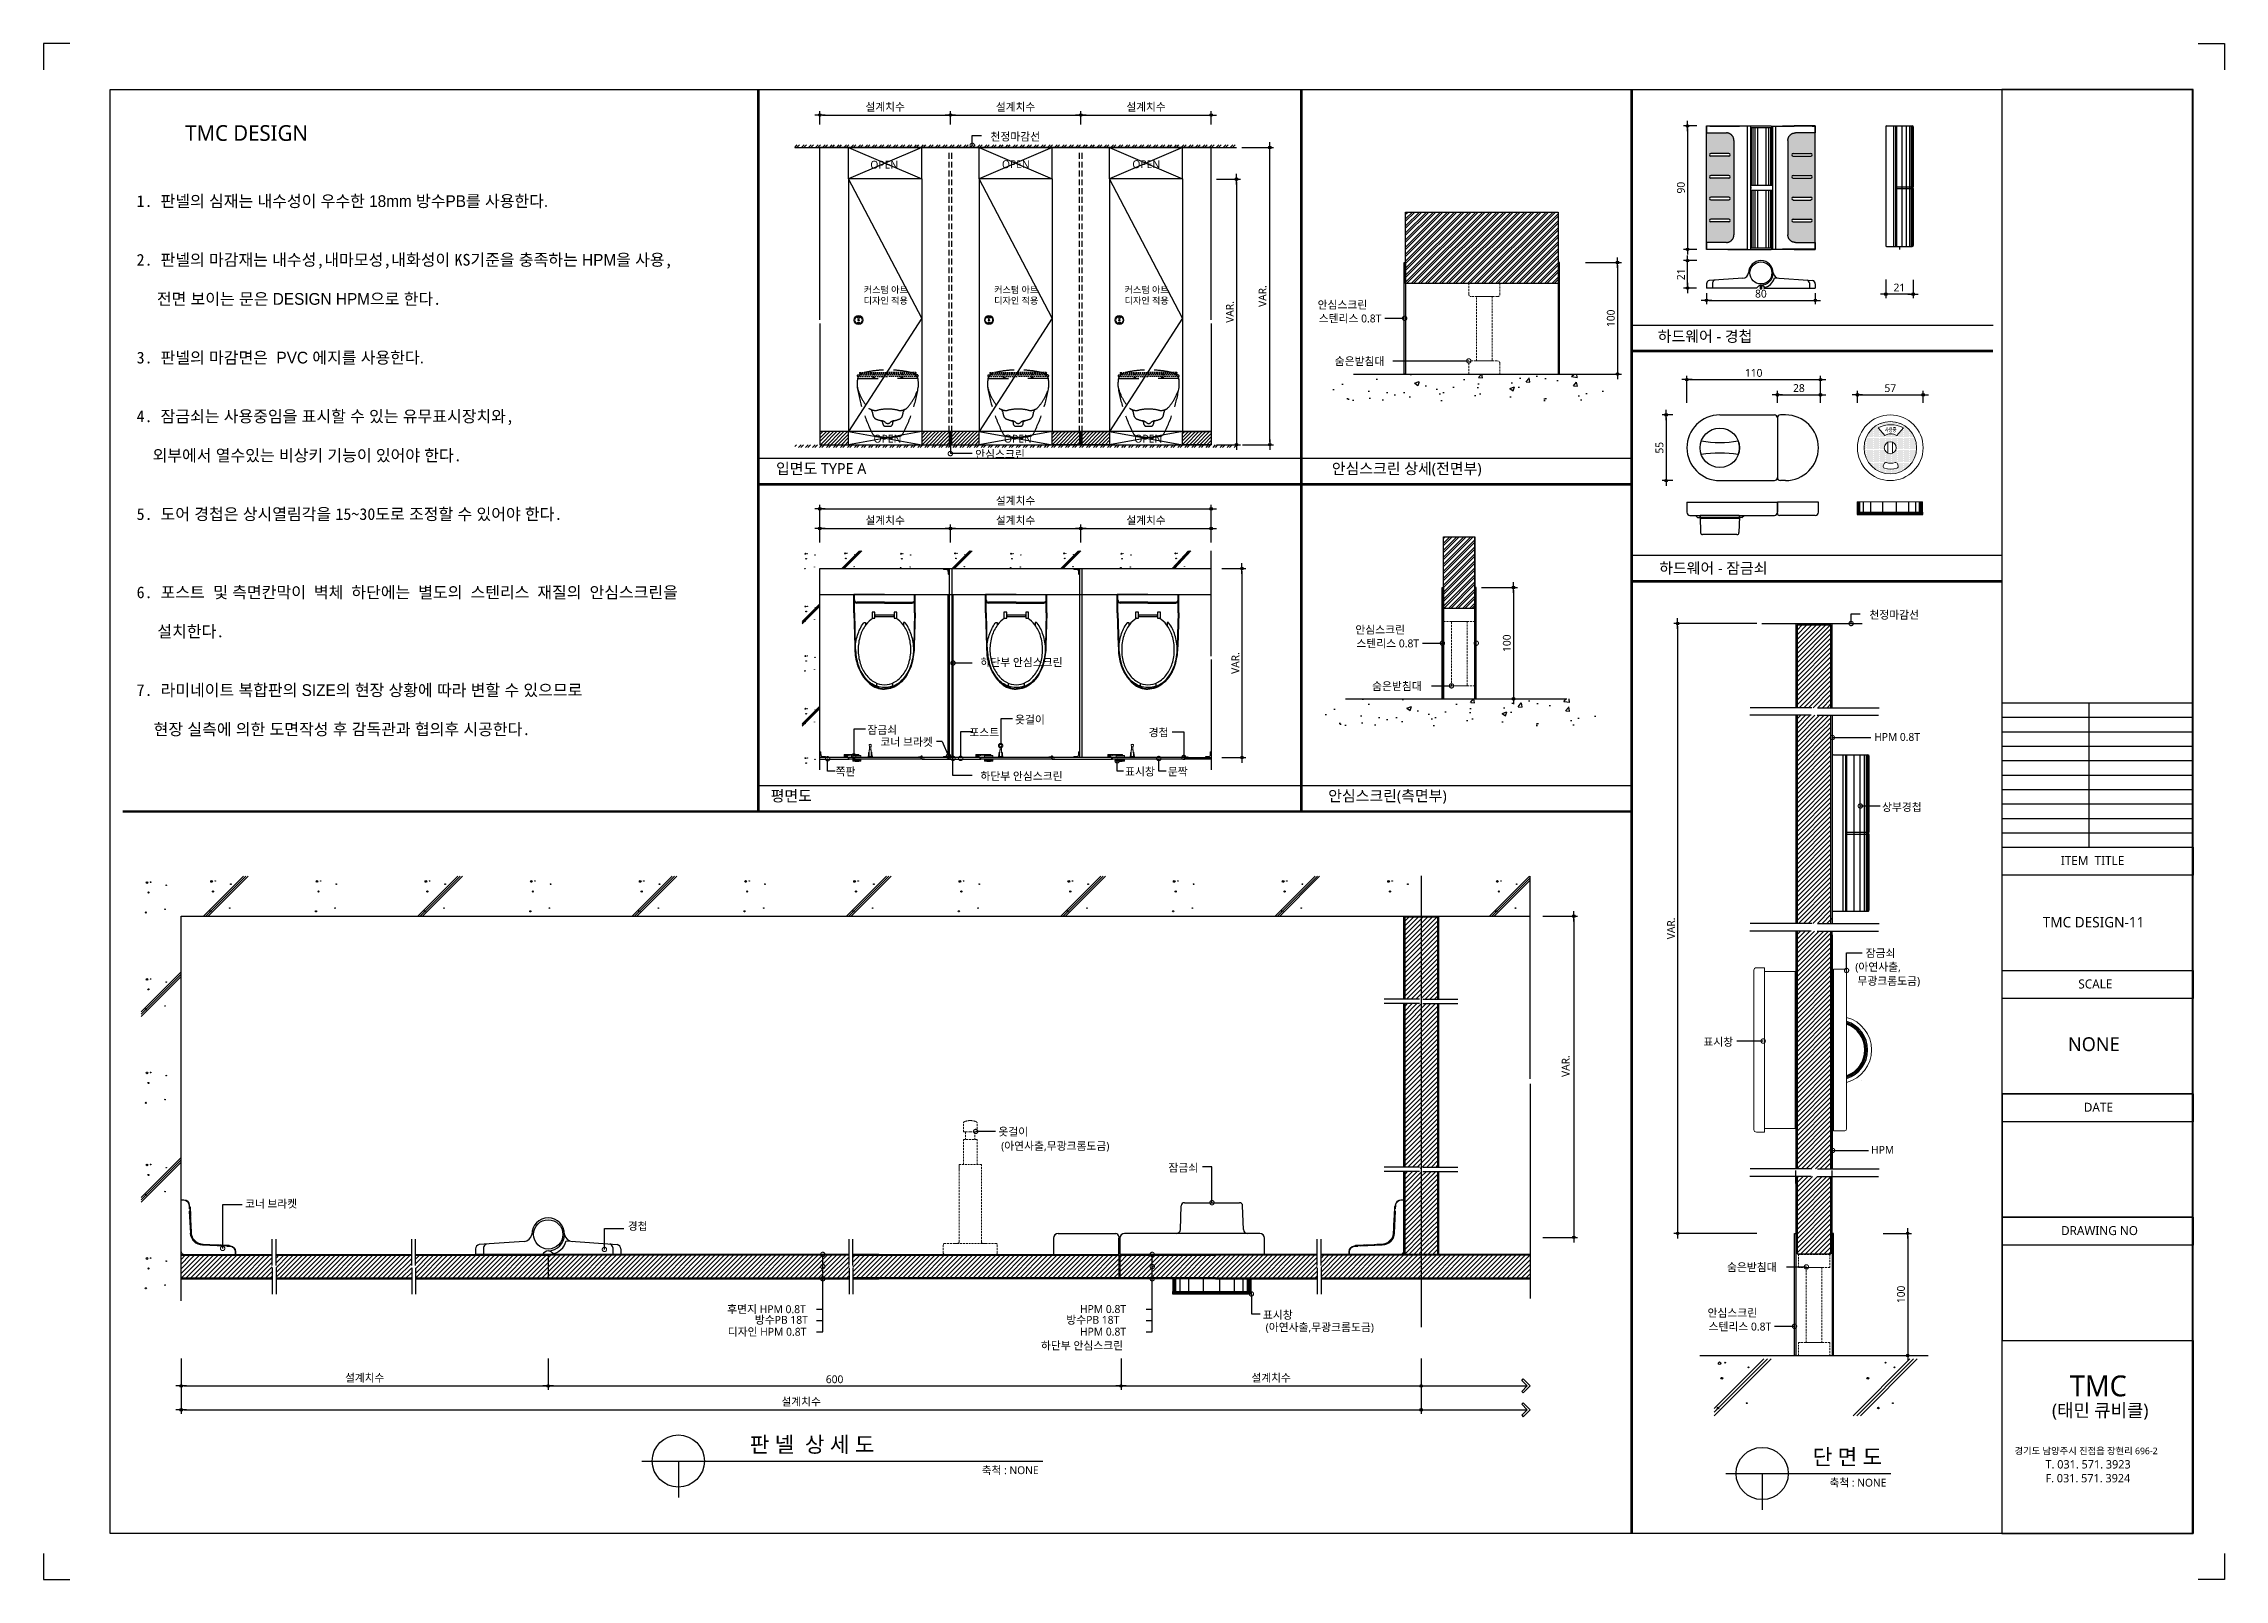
# Model space of a CAD drawing. Extents: x -256 to 8104, y -176 to 5714.
import ezdxf
from ezdxf.enums import TextEntityAlignment as Align

# ---------------------------------------------------------------- set-up
doc = ezdxf.new("R2010")
doc.units = 0
doc.header["$LTSCALE"] = 30
doc.linetypes.add('CEN', pattern=[62, 60, -1, 0, -1])
doc.linetypes.add('HIDDEN', pattern=[0.375, 0.25, -0.125])
doc.layers.get('0').update_dxf_attribs({"linetype": 'CONTINUOUS'})
doc.layers.get('DEFPOINTS').update_dxf_attribs({"linetype": 'CONTINUOUS'})
for name, color, linetype in [('02---제품선', 4, 'CONTINUOUS'), ('0_toilet', 6, 'CONTINUOUS'), ('C', 2, 'CONTINUOUS'), ('curior-0Line', 252, 'CONTINUOUS'), ('DIM', 7, 'CONTINUOUS'), ('HAT', 8, 'CONTINUOUS'), ('HID', 9, 'HIDDEN'), ('jac text', 7, 'CONTINUOUS'), ('TIT', 3, 'CONTINUOUS'), ('경첩', 4, 'CONTINUOUS'), ('문자', 3, 'CONTINUOUS'), ('부자재', 4, 'CONTINUOUS'), ('옷걸이', 4, 'CONTINUOUS'), ('잠금쇠(회전형)', 4, 'CONTINUOUS'), ('중심선', 1, 'CEN'), ('치수', 1, 'CONTINUOUS'), ('판넬', 2, 'CONTINUOUS'), ('해치', 8, 'CONTINUOUS')]:
    doc.layers.add(name, color=color, linetype=linetype)
doc.styles.add('HDW', font='gulim.ttc')
doc.styles.add('돋움', font='malgun.ttf')
doc.dimstyles.new('10', dxfattribs={"dimscale": 10, "dimtxt": 3, "dimasz": 1, "dimexe": 1.5, "dimexo": 2, "dimgap": 1, "dimtad": 1, "dimdec": 0, "dimlunit": 6, "dimtxsty": '돋움', "dimblk": 'DIMDOT', "dimcen": -1, "dimdle": 1.5, "dimclrt": 3, "dimazin": 3, "dimtfac": 1, "dimtdec": 0, "dimtix": 1, "dimtmove": 2, "dimatfit": 3, "dimldrblk": 'DIMDOT', "dimarcsym": 0})
pattern_1 = [(45, (99867.086, -48.667), (-8.980256, 8.980256), [])]
pattern_2 = [(45, (99806.501, 43.407), (-8.980256, 8.980256), [])]

# ---------------------------------------------------------------- blocks, each defined once
blk = doc.blocks.new('DIMDOT')
at = {"linetype": 'Continuous'}
blk.add_line((-2, 0), (2, 0), dxfattribs=at)
for radius in [0.5, 0.25]:
    blk.add_circle((0, 0), radius, dxfattribs=at)
blk = doc.blocks.new('*D287')
at = {"layer": 'DEFPOINTS', "color": 0}
for p in [(111408.8, 5567.2), (110908.8, 5511), (111408.8, 5511)]:
    blk.add_point(p, dxfattribs=at)
at = {"layer": 'DIM', "color": 0, "lineweight": -2, "ltscale": 10}
for p, q in [((110908.8, 5531), (110908.8, 5582.2)), ((110918.8, 5567.2), (111398.8, 5567.2)), ((111408.8, 5531), (111408.8, 5582.2))]:
    blk.add_line(p, q, dxfattribs=at)
at = {"layer": 'DIM', "color": 0, "lineweight": -2, "xscale": 10, "yscale": 10, "zscale": 10, "rotation": 180}
blk.add_blockref('DIMDOT', (110908.8, 5567.2), dxfattribs=at)
at = {"layer": 'DIM', "color": 0, "lineweight": -2, "xscale": 10, "yscale": 10, "zscale": 10}
blk.add_blockref('DIMDOT', (111408.8, 5567.2), dxfattribs=at)
at = {"layer": 'DIM', "color": 3, "insert": (111158.8, 5596.9), "char_height": 30, "attachment_point": 5, "style": '돋움'}
blk.add_mtext('설계치수', dxfattribs=at)
blk = doc.blocks.new('*D288')
at = {"layer": 'DEFPOINTS', "color": 0}
for p in [(111908.8, 5567.2), (111408.8, 5511), (111908.8, 5511)]:
    blk.add_point(p, dxfattribs=at)
at = {"layer": 'DIM', "color": 0, "lineweight": -2, "ltscale": 10}
for p, q in [((111408.8, 5531), (111408.8, 5582.2)), ((111418.8, 5567.2), (111898.8, 5567.2)), ((111908.8, 5531), (111908.8, 5582.2))]:
    blk.add_line(p, q, dxfattribs=at)
at = {"layer": 'DIM', "color": 0, "lineweight": -2, "xscale": 10, "yscale": 10, "zscale": 10, "rotation": 180}
blk.add_blockref('DIMDOT', (111408.8, 5567.2), dxfattribs=at)
at = {"layer": 'DIM', "color": 0, "lineweight": -2, "xscale": 10, "yscale": 10, "zscale": 10}
blk.add_blockref('DIMDOT', (111908.8, 5567.2), dxfattribs=at)
at = {"layer": 'DIM', "color": 3, "insert": (111658.8, 5596.9), "char_height": 30, "attachment_point": 5, "style": '돋움'}
blk.add_mtext('설계치수', dxfattribs=at)
blk = doc.blocks.new('*D289')
at = {"layer": 'DEFPOINTS', "color": 0}
for p in [(112408.8, 5567.2), (111908.8, 5511), (112408.8, 5511)]:
    blk.add_point(p, dxfattribs=at)
at = {"layer": 'DIM', "color": 0, "lineweight": -2, "ltscale": 10}
for p, q in [((111908.8, 5531), (111908.8, 5582.2)), ((111918.8, 5567.2), (112398.8, 5567.2)), ((112408.8, 5531), (112408.8, 5582.2))]:
    blk.add_line(p, q, dxfattribs=at)
at = {"layer": 'DIM', "color": 0, "lineweight": -2, "xscale": 10, "yscale": 10, "zscale": 10, "rotation": 180}
blk.add_blockref('DIMDOT', (111908.8, 5567.2), dxfattribs=at)
at = {"layer": 'DIM', "color": 0, "lineweight": -2, "xscale": 10, "yscale": 10, "zscale": 10}
blk.add_blockref('DIMDOT', (112408.8, 5567.2), dxfattribs=at)
at = {"layer": 'DIM', "color": 3, "insert": (112158.8, 5596.9), "char_height": 30, "attachment_point": 5, "style": '돋움'}
blk.add_mtext('설계치수', dxfattribs=at)
blk = doc.blocks.new('*D290')
at = {"layer": 'DEFPOINTS', "color": 0}
for p in [(112408.8, 5321.3), (112408.8, 4303.1), (112505.7, 4303.1)]:
    blk.add_point(p, dxfattribs=at)
at = {"layer": 'DIM', "color": 0, "lineweight": -2, "ltscale": 10}
for p, q in [((112428.8, 5321.3), (112520.7, 5321.3)), ((112505.7, 5311.3), (112505.7, 4313.1)), ((112428.8, 4303.1), (112520.7, 4303.1))]:
    blk.add_line(p, q, dxfattribs=at)
at = {"layer": 'DIM', "color": 0, "lineweight": -2, "xscale": 10, "yscale": 10, "zscale": 10}
for p, rotation in [((112505.7, 5321.3), 90), ((112505.7, 4303.1), 270)]:
    blk.add_blockref('DIMDOT', p, dxfattribs=dict(at, rotation=rotation))
at = {"layer": 'DIM', "color": 3, "insert": (112480.5, 4812.2), "char_height": 30, "attachment_point": 5, "rotation": 90, "style": '돋움'}
blk.add_mtext('VAR.', dxfattribs=at)
blk = doc.blocks.new('*D291')
at = {"layer": 'DEFPOINTS', "color": 0}
for p in [(112429.8, 3828.2), (112429.8, 3103.2), (112526.7, 3103.2)]:
    blk.add_point(p, dxfattribs=at)
at = {"layer": 'DIM', "color": 0, "lineweight": -2, "ltscale": 10}
for p, q in [((112449.8, 3828.2), (112541.7, 3828.2)), ((112526.7, 3818.2), (112526.7, 3113.2)), ((112449.8, 3103.2), (112541.7, 3103.2))]:
    blk.add_line(p, q, dxfattribs=at)
at = {"layer": 'DIM', "color": 0, "lineweight": -2, "xscale": 10, "yscale": 10, "zscale": 10}
for p, rotation in [((112526.7, 3828.2), 90), ((112526.7, 3103.2), 270)]:
    blk.add_blockref('DIMDOT', p, dxfattribs=dict(at, rotation=rotation))
at = {"layer": 'DIM', "color": 3, "insert": (112501.5, 3465.7), "char_height": 30, "attachment_point": 5, "rotation": 90, "style": '돋움'}
blk.add_mtext('VAR.', dxfattribs=at)
blk = doc.blocks.new('_DOTSMALL')
at = {"color": 0, "linetype": 'ByBlock', "const_width": 0.5}
blk.add_lwpolyline([(-0.0625, 0, 1), (0.0625, 0, 1)], format="xyb", close=True, dxfattribs=at)
blk = doc.blocks.new('A$C63EC304E')
at = {"layer": '치수', "color": 1, "xscale": 2.5, "yscale": 2.5, "zscale": 2.5, "rotation": 234.3098741996962}
blk.add_blockref('_DOTSMALL', (0.31, 0.31), dxfattribs=at)
blk = doc.blocks.new('A$C2BC9653E')
at = {"layer": '치수', "xscale": 0.3333333333333333, "yscale": 0.3333333333333333, "zscale": 0.3333333333333333}
blk.add_blockref('A$C63EC304E', (0, 0), dxfattribs=at)
blk = doc.blocks.new('A$C7FC71301')
at = {"layer": '치수', "rotation": 180}
blk.add_blockref('A$C2BC9653E', (0.21, 0.21), dxfattribs=at)
blk = doc.blocks.new('A$C4A20372B')
at = {"layer": '치수'}
blk.add_blockref('A$C7FC71301', (0, 0), dxfattribs=at)
blk = doc.blocks.new('A$C566469F5')
at = {"layer": '치수'}
blk.add_blockref('A$C4A20372B', (0, 0), dxfattribs=at)
blk = doc.blocks.new('A$C7E317CD4')
at = {"layer": '해치', "xscale": 2, "yscale": 2, "zscale": 2}
blk.add_blockref('A$C566469F5', (0, 0), dxfattribs=at)
blk = doc.blocks.new('A$C601D7F27')
at = {"layer": '치수'}
blk.add_blockref('A$C7E317CD4', (0, 0), dxfattribs=at)
blk = doc.blocks.new('A$C38802C08')
at = {"layer": '치수'}
blk.add_blockref('A$C601D7F27', (0, 0), dxfattribs=at)
blk = doc.blocks.new('*D292')
at = {"layer": 'DEFPOINTS', "color": 0}
for p in [(112408.8, 3981.7), (111908.8, 3908.6), (112408.8, 3908.6)]:
    blk.add_point(p, dxfattribs=at)
at = {"layer": 'DIM', "color": 0, "lineweight": -2, "ltscale": 10}
for p, q in [((111908.8, 3928.6), (111908.8, 3996.7)), ((111918.8, 3981.7), (112398.8, 3981.7)), ((112408.8, 3928.6), (112408.8, 3996.7))]:
    blk.add_line(p, q, dxfattribs=at)
at = {"layer": 'DIM', "color": 0, "lineweight": -2, "xscale": 10, "yscale": 10, "zscale": 10, "rotation": 180}
blk.add_blockref('DIMDOT', (111908.8, 3981.7), dxfattribs=at)
at = {"layer": 'DIM', "color": 0, "lineweight": -2, "xscale": 10, "yscale": 10, "zscale": 10}
blk.add_blockref('DIMDOT', (112408.8, 3981.7), dxfattribs=at)
at = {"layer": 'DIM', "color": 3, "insert": (112158.8, 4011.4), "char_height": 30, "attachment_point": 5, "style": '돋움'}
blk.add_mtext('설계치수', dxfattribs=at)
blk = doc.blocks.new('*D293')
at = {"layer": 'DEFPOINTS', "color": 0}
for p in [(112408.8, 4057.1), (110908.8, 3908.6), (112408.8, 3908.6)]:
    blk.add_point(p, dxfattribs=at)
at = {"layer": 'DIM', "color": 0, "lineweight": -2, "ltscale": 10}
for p, q in [((110908.8, 3928.6), (110908.8, 4072.1)), ((110918.8, 4057.1), (112398.8, 4057.1)), ((112408.8, 3928.6), (112408.8, 4072.1))]:
    blk.add_line(p, q, dxfattribs=at)
at = {"layer": 'DIM', "color": 0, "lineweight": -2, "xscale": 10, "yscale": 10, "zscale": 10, "rotation": 180}
blk.add_blockref('DIMDOT', (110908.8, 4057.1), dxfattribs=at)
at = {"layer": 'DIM', "color": 0, "lineweight": -2, "xscale": 10, "yscale": 10, "zscale": 10}
blk.add_blockref('DIMDOT', (112408.8, 4057.1), dxfattribs=at)
at = {"layer": 'DIM', "color": 3, "insert": (111658.8, 4086.7), "char_height": 30, "attachment_point": 5, "style": '돋움'}
blk.add_mtext('설계치수', dxfattribs=at)
blk = doc.blocks.new('*D294')
at = {"layer": 'DEFPOINTS', "color": 0}
for p in [(111908.8, 3981.7), (111408.8, 3908.6), (111908.8, 3908.6)]:
    blk.add_point(p, dxfattribs=at)
at = {"layer": 'DIM', "color": 0, "lineweight": -2, "ltscale": 10}
for p, q in [((111408.8, 3928.6), (111408.8, 3996.7)), ((111418.8, 3981.7), (111898.8, 3981.7)), ((111908.8, 3928.6), (111908.8, 3996.7))]:
    blk.add_line(p, q, dxfattribs=at)
at = {"layer": 'DIM', "color": 0, "lineweight": -2, "xscale": 10, "yscale": 10, "zscale": 10, "rotation": 180}
blk.add_blockref('DIMDOT', (111408.8, 3981.7), dxfattribs=at)
at = {"layer": 'DIM', "color": 0, "lineweight": -2, "xscale": 10, "yscale": 10, "zscale": 10}
blk.add_blockref('DIMDOT', (111908.8, 3981.7), dxfattribs=at)
at = {"layer": 'DIM', "color": 3, "insert": (111658.8, 4011.4), "char_height": 30, "attachment_point": 5, "style": '돋움'}
blk.add_mtext('설계치수', dxfattribs=at)
blk = doc.blocks.new('*D295')
at = {"layer": 'DEFPOINTS', "color": 0}
for p in [(111408.8, 3981.7), (110908.8, 3908.6), (111408.8, 3908.6)]:
    blk.add_point(p, dxfattribs=at)
at = {"layer": 'DIM', "color": 0, "lineweight": -2, "ltscale": 10}
for p, q in [((110908.8, 3928.6), (110908.8, 3996.7)), ((110918.8, 3981.7), (111398.8, 3981.7)), ((111408.8, 3928.6), (111408.8, 3996.7))]:
    blk.add_line(p, q, dxfattribs=at)
at = {"layer": 'DIM', "color": 0, "lineweight": -2, "xscale": 10, "yscale": 10, "zscale": 10, "rotation": 180}
blk.add_blockref('DIMDOT', (110908.8, 3981.7), dxfattribs=at)
at = {"layer": 'DIM', "color": 0, "lineweight": -2, "xscale": 10, "yscale": 10, "zscale": 10}
blk.add_blockref('DIMDOT', (111408.8, 3981.7), dxfattribs=at)
at = {"layer": 'DIM', "color": 3, "insert": (111158.8, 4011.4), "char_height": 30, "attachment_point": 5, "style": '돋움'}
blk.add_mtext('설계치수', dxfattribs=at)
blk = doc.blocks.new('*D296')
at = {"layer": 'DEFPOINTS', "color": 0}
for p in [(114744.3, 4552.6), (114232.3, 4444), (114744.3, 4444)]:
    blk.add_point(p, dxfattribs=at)
at = {"layer": 'DIM', "color": 0, "lineweight": -2, "ltscale": 10}
for p, q in [((114232.3, 4464), (114232.3, 4567.6)), ((114242.3, 4552.6), (114734.3, 4552.6)), ((114744.3, 4464), (114744.3, 4567.6))]:
    blk.add_line(p, q, dxfattribs=at)
at = {"layer": 'DIM', "color": 0, "lineweight": -2, "xscale": 10, "yscale": 10, "zscale": 10, "rotation": 180}
blk.add_blockref('DIMDOT', (114232.3, 4552.6), dxfattribs=at)
at = {"layer": 'DIM', "color": 0, "lineweight": -2, "xscale": 10, "yscale": 10, "zscale": 10}
blk.add_blockref('DIMDOT', (114744.3, 4552.6), dxfattribs=at)
at = {"layer": 'DIM', "color": 3, "insert": (114488.3, 4578.2), "char_height": 30, "attachment_point": 5, "style": '돋움'}
blk.add_mtext('110', dxfattribs=at)
blk = doc.blocks.new('*D297')
at = {"layer": 'DEFPOINTS', "color": 0}
for p in [(114579.2, 4444), (114744.3, 4494.6), (114744.3, 4444)]:
    blk.add_point(p, dxfattribs=at)
at = {"layer": 'DIM', "color": 0, "lineweight": -2, "ltscale": 10}
for p, q in [((114579.2, 4464), (114579.2, 4509.6)), ((114589.2, 4494.6), (114734.3, 4494.6)), ((114744.3, 4464), (114744.3, 4509.6))]:
    blk.add_line(p, q, dxfattribs=at)
at = {"layer": 'DIM', "color": 0, "lineweight": -2, "xscale": 10, "yscale": 10, "zscale": 10, "rotation": 180}
blk.add_blockref('DIMDOT', (114579.2, 4494.6), dxfattribs=at)
at = {"layer": 'DIM', "color": 0, "lineweight": -2, "xscale": 10, "yscale": 10, "zscale": 10}
blk.add_blockref('DIMDOT', (114744.3, 4494.6), dxfattribs=at)
at = {"layer": 'DIM', "color": 3, "insert": (114661.7, 4520.1), "char_height": 30, "attachment_point": 5, "style": '돋움'}
blk.add_mtext('28', dxfattribs=at)
blk = doc.blocks.new('*D298')
at = {"layer": 'DEFPOINTS', "color": 0}
for p in [(114886, 4444), (115138, 4494.6), (115138, 4444)]:
    blk.add_point(p, dxfattribs=at)
at = {"layer": 'DIM', "color": 0, "lineweight": -2, "ltscale": 10}
for p, q in [((114886, 4464), (114886, 4509.6)), ((114896, 4494.6), (115128, 4494.6)), ((115138, 4464), (115138, 4509.6))]:
    blk.add_line(p, q, dxfattribs=at)
at = {"layer": 'DIM', "color": 0, "lineweight": -2, "xscale": 10, "yscale": 10, "zscale": 10, "rotation": 180}
blk.add_blockref('DIMDOT', (114886, 4494.6), dxfattribs=at)
at = {"layer": 'DIM', "color": 0, "lineweight": -2, "xscale": 10, "yscale": 10, "zscale": 10}
blk.add_blockref('DIMDOT', (115138, 4494.6), dxfattribs=at)
at = {"layer": 'DIM', "color": 3, "insert": (115012, 4519.9), "char_height": 30, "attachment_point": 5, "style": '돋움'}
blk.add_mtext('57', dxfattribs=at)
blk = doc.blocks.new('*D299')
at = {"layer": 'DEFPOINTS', "color": 0}
for p in [(114289.9, 5525.4), (114234.9, 5052.2), (114289.9, 5052.2)]:
    blk.add_point(p, dxfattribs=at)
at = {"layer": 'DIM', "color": 0, "lineweight": -2, "ltscale": 10}
for p, q in [((114269.9, 5525.4), (114219.9, 5525.4)), ((114234.9, 5515.4), (114234.9, 5062.2)), ((114269.9, 5052.2), (114219.9, 5052.2))]:
    blk.add_line(p, q, dxfattribs=at)
at = {"layer": 'DIM', "color": 0, "lineweight": -2, "xscale": 10, "yscale": 10, "zscale": 10}
for p, rotation in [((114234.9, 5525.4), 90), ((114234.9, 5052.2), 270)]:
    blk.add_blockref('DIMDOT', p, dxfattribs=dict(at, rotation=rotation))
at = {"layer": 'DIM', "color": 3, "insert": (114209.4, 5288.8), "char_height": 30, "attachment_point": 5, "rotation": 90, "style": '돋움'}
blk.add_mtext('90', dxfattribs=at)
blk = doc.blocks.new('*D300')
at = {"layer": 'DEFPOINTS', "color": 0}
for p in [(114307.5, 4904), (114724.6, 4904), (114724.6, 4856.6)]:
    blk.add_point(p, dxfattribs=at)
at = {"layer": 'DIM', "color": 0, "lineweight": -2, "ltscale": 10}
for p, q in [((114307.5, 4884), (114307.5, 4841.6)), ((114317.5, 4856.6), (114714.6, 4856.6)), ((114724.6, 4884), (114724.6, 4841.6))]:
    blk.add_line(p, q, dxfattribs=at)
at = {"layer": 'DIM', "color": 0, "lineweight": -2, "xscale": 10, "yscale": 10, "zscale": 10, "rotation": 180}
blk.add_blockref('DIMDOT', (114307.5, 4856.6), dxfattribs=at)
at = {"layer": 'DIM', "color": 0, "lineweight": -2, "xscale": 10, "yscale": 10, "zscale": 10}
blk.add_blockref('DIMDOT', (114724.6, 4856.6), dxfattribs=at)
at = {"layer": 'DIM', "color": 3, "insert": (114516, 4882.1), "char_height": 30, "attachment_point": 5, "style": '돋움'}
blk.add_mtext('80', dxfattribs=at)
blk = doc.blocks.new('*D301')
at = {"layer": 'DEFPOINTS', "color": 0}
for p in [(114234.9, 5009), (114289.9, 5009), (114289.2, 4904)]:
    blk.add_point(p, dxfattribs=at)
at = {"layer": 'DIM', "color": 0, "lineweight": -2, "ltscale": 10}
for p, q in [((114269.9, 5009), (114219.9, 5009)), ((114234.9, 4914), (114234.9, 4999)), ((114269.2, 4904), (114219.9, 4904))]:
    blk.add_line(p, q, dxfattribs=at)
at = {"layer": 'DIM', "color": 0, "lineweight": -2, "xscale": 10, "yscale": 10, "zscale": 10}
for p, rotation in [((114234.9, 5009), 90), ((114234.9, 4904), 270)]:
    blk.add_blockref('DIMDOT', p, dxfattribs=dict(at, rotation=rotation))
at = {"layer": 'DIM', "color": 3, "insert": (114209.5, 4956.5), "char_height": 30, "attachment_point": 5, "rotation": 90, "style": '돋움'}
blk.add_mtext('21', dxfattribs=at)
blk = doc.blocks.new('*D302')
at = {"layer": 'DEFPOINTS', "color": 0}
for p in [(114994.4, 4956.2), (115099.4, 4955.5), (114994.4, 4880.5)]:
    blk.add_point(p, dxfattribs=at)
at = {"layer": 'DIM', "color": 0, "lineweight": -2, "ltscale": 10}
for p, q in [((114994.4, 4936.2), (114994.4, 4865.5)), ((115099.4, 4935.5), (115099.4, 4865.5)), ((115089.4, 4880.5), (115004.4, 4880.5))]:
    blk.add_line(p, q, dxfattribs=at)
at = {"layer": 'DIM', "color": 0, "lineweight": -2, "xscale": 10, "yscale": 10, "zscale": 10, "rotation": 180}
blk.add_blockref('DIMDOT', (114994.4, 4880.5), dxfattribs=at)
at = {"layer": 'DIM', "color": 0, "lineweight": -2, "xscale": 10, "yscale": 10, "zscale": 10}
blk.add_blockref('DIMDOT', (115099.4, 4880.5), dxfattribs=at)
at = {"layer": 'DIM', "color": 3, "insert": (115046.9, 4905.8), "char_height": 30, "attachment_point": 5, "style": '돋움'}
blk.add_mtext('21', dxfattribs=at)
blk = doc.blocks.new('A$C10E41893')
at = {"layer": '부자재'}
for p, q in [((6, 0), (6, 196)), ((123, 196), (6, 196)), ((123, 192), (6, 192)), ((55, 0), (55, 177)), ((61, 0), (61, 177)), ((6, 0), (6, -196)), ((55, 0), (55, -177)), ((61, 0), (61, -177)), ((123, -192), (6, -192)), ((123, -196), (6, -196))]:
    blk.add_line(p, q, dxfattribs=at)
for points in [[(123, 196, -0.012538), (123, 196), (335, 190, -0.055395), (445, 175, -0.154276), (577, 93, -0.179504), (612, 0, -0.179504)], [(123, 192, -0.012538), (123, 192), (335, 187, -0.055395), (444, 172, -0.154276), (574, 91, -0.179504), (608, 0, -0.179504)], [(157, -72, 0.089162), (200, -119, 0.085733), (270, -155, 0.075373), (359, -168, 0.075373), (447, -155, 0.085733), (517, -119, 0.106084), (567, -62, 0.126931), (583, 0, 0.126931), (567, 62, 0.106084), (517, 119, 0.085733), (447, 155, 0.075373), (359, 168, 0.075373), (270, 155, 0.085733), (200, 119, 0.089162), (157, 72)], [(572, 51), (589, 51), (589, 60, 0.021185), (583, 71, 0.106084), (528, 134, 0.085733), (453, 172, 0.075373), (359, 187, 0.075373), (265, 172, 0.085733), (189, 134, 0.007337), (184, 130), (184, 122), (205, 122)], [(123, -196, 0.012538), (123, -196), (335, -190, 0.055395), (445, -175, 0.154276), (577, -93, 0.179504), (612, 0, 0.179504)], [(123, -192, 0.012538), (123, -192), (335, -187, 0.055395), (444, -172, 0.154276), (574, -91, 0.179504), (608, 0, 0.179504)], [(589, -51, 0.090214), (598, 0, 0.090214), (589, 51, 0.106084)], [(572, -51), (589, -51), (589, -60, -0.021185), (583, -71, -0.106084), (528, -134, -0.085733), (453, -172, -0.075373), (359, -187, -0.075373), (265, -172, -0.085733), (189, -134, -0.007337), (184, -130), (184, -122), (205, -122)]]:
    blk.add_lwpolyline(points, format="xyb", dxfattribs=at)
blk.add_lwpolyline([(138, -61), (119, -61), (119, -79), (157, -79), (157, -61), (138, -61), (147, -61), (147, 61), (138, 61), (157, 61), (157, 79), (119, 79), (119, 61), (138, 61), (138, -61), (119, -61)], dxfattribs=at)
for centre, start, end in [((40, 177), 0, 90), ((46, 177), 0, 90), ((40, -177), 270, 0), ((46, -177), 270, 0)]:
    blk.add_arc(centre, 15, start, end, dxfattribs=at)
blk = doc.blocks.new('A$C460A2A32')
at = {"color": 0}
for p, q in [((3, 20), (0, 16)), ((3, 20), (9, 20)), ((4, 10), (162, 10)), ((9, 20), (162, 20)), ((13, 32), (11, 30)), ((13, 32), (162, 32)), ((13, 27), (162, 27)), ((312, 32), (162, 32)), ((312, 27), (162, 27)), ((316, 20), (162, 20)), ((321, 10), (162, 10)), ((312, 32), (313, 30)), ((322, 20), (316, 20)), ((322, 20), (324, 16))]:
    blk.add_line(p, q, dxfattribs=at)
for centre, radius, start, end in [((4, 14), 4, 150.0107, 270), ((13, 29), 2, 135, 270), ((109, 28), 26, 182.6717, 198.4118), ((109, 10), 26, 180, 202.6199), ((107, 28), 23, 183.0205, 200.9186), ((107, 10), 23, 180, 205.7715), ((69, 10), 23, 334.2285, 0), ((69, 28), 23, 339.0814, 356.9795), ((67, 10), 26, 337.3801, 0), ((67, 28), 26, 341.5882, 357.3283), ((257, 10), 26, 180, 202.6199), ((257, 28), 26, 182.6717, 198.4118), ((256, 28), 23, 183.0205, 200.9186), ((256, 10), 23, 180, 205.7715), ((217, 10), 23, 334.2285, 0), ((217, 28), 23, 339.0814, 356.9795), ((216, 28), 26, 341.5882, 357.3283), ((216, 10), 26, 337.3801, 0), ((312, 29), 2, 270, 45), ((321, 14), 4, 270, 29.9893)]:
    blk.add_arc(centre, radius, start, end, dxfattribs=at)
blk = doc.blocks.new('*D303')
at = {"layer": 'DEFPOINTS', "color": 0}
for p in [(114197.9, 4417.4), (114152.3, 4165.4), (114197.9, 4165.4)]:
    blk.add_point(p, dxfattribs=at)
at = {"layer": 'DIM', "color": 0, "lineweight": -2, "ltscale": 10}
for p, q in [((114177.9, 4417.4), (114137.3, 4417.4)), ((114152.3, 4407.4), (114152.3, 4175.4)), ((114177.9, 4165.4), (114137.3, 4165.4))]:
    blk.add_line(p, q, dxfattribs=at)
at = {"layer": 'DIM', "color": 0, "lineweight": -2, "xscale": 10, "yscale": 10, "zscale": 10}
for p, rotation in [((114152.3, 4417.4), 90), ((114152.3, 4165.4), 270)]:
    blk.add_blockref('DIMDOT', p, dxfattribs=dict(at, rotation=rotation))
at = {"layer": 'DIM', "color": 3, "insert": (114127, 4291.4), "char_height": 30, "attachment_point": 5, "rotation": 90, "style": '돋움'}
blk.add_mtext('55', dxfattribs=at)
blk = doc.blocks.new('*D304')
at = {"layer": 'DEFPOINTS', "color": 0}
for p in [(114520.9, 3617.4), (114196.8, 1278.5), (114520.9, 1278.5)]:
    blk.add_point(p, dxfattribs=at)
at = {"layer": 'DIM', "color": 0, "lineweight": -2, "ltscale": 10}
for p, q in [((114500.9, 3617.4), (114181.8, 3617.4)), ((114196.8, 3607.4), (114196.8, 1288.5)), ((114500.9, 1278.5), (114181.8, 1278.5))]:
    blk.add_line(p, q, dxfattribs=at)
at = {"layer": 'DIM', "color": 0, "lineweight": -2, "xscale": 10, "yscale": 10, "zscale": 10}
for p, rotation in [((114196.8, 3617.4), 90), ((114196.8, 1278.5), 270)]:
    blk.add_blockref('DIMDOT', p, dxfattribs=dict(at, rotation=rotation))
at = {"layer": 'DIM', "color": 3, "insert": (114171.6, 2448), "char_height": 30, "attachment_point": 5, "rotation": 90, "style": '돋움'}
blk.add_mtext('VAR.', dxfattribs=at)
blk = doc.blocks.new('A$C13EB2441')
for p, q in [((0.84, 7.37), (0.84, 14.11)), ((0.84, 6.74), (0.84, 0))]:
    blk.add_line(p, q)
blk = doc.blocks.new('*D305')
at = {"layer": 'DEFPOINTS', "color": 0}
for p in [(114964.4, 1278.5), (114964.4, 810.2), (115078.7, 810.2)]:
    blk.add_point(p, dxfattribs=at)
at = {"layer": 'DIM', "color": 0, "lineweight": -2, "ltscale": 10}
for p, q in [((114984.4, 1278.5), (115093.7, 1278.5)), ((115078.7, 1268.5), (115078.7, 820.2)), ((114984.4, 810.2), (115093.7, 810.2))]:
    blk.add_line(p, q, dxfattribs=at)
at = {"layer": 'DIM', "color": 0, "lineweight": -2, "xscale": 10, "yscale": 10, "zscale": 10}
for p, rotation in [((115078.7, 1278.5), 90), ((115078.7, 810.2), 270)]:
    blk.add_blockref('DIMDOT', p, dxfattribs=dict(at, rotation=rotation))
at = {"layer": 'DIM', "color": 3, "insert": (115053.1, 1044.4), "char_height": 30, "attachment_point": 5, "rotation": 90, "style": '돋움'}
blk.add_mtext('100', dxfattribs=at)
blk = doc.blocks.new('*D306')
at = {"layer": 'DEFPOINTS', "color": 0}
for p in [(113424.7, 3755.5), (113424.7, 3328.1), (113567.6, 3328.1)]:
    blk.add_point(p, dxfattribs=at)
at = {"layer": 'DIM', "color": 0, "lineweight": -2, "ltscale": 10}
for p, q in [((113444.7, 3755.5), (113582.6, 3755.5)), ((113567.6, 3745.5), (113567.6, 3338.1)), ((113444.7, 3328.1), (113582.6, 3328.1))]:
    blk.add_line(p, q, dxfattribs=at)
at = {"layer": 'DIM', "color": 0, "lineweight": -2, "xscale": 10, "yscale": 10, "zscale": 10}
for p, rotation in [((113567.6, 3755.5), 90), ((113567.6, 3328.1), 270)]:
    blk.add_blockref('DIMDOT', p, dxfattribs=dict(at, rotation=rotation))
at = {"layer": 'DIM', "color": 3, "insert": (113542.1, 3541.8), "char_height": 30, "attachment_point": 5, "rotation": 90, "style": '돋움'}
blk.add_mtext('100', dxfattribs=at)
blk = doc.blocks.new('*D307')
at = {"layer": 'DEFPOINTS', "color": 0}
for p in [(112505.7, 5442.8), (112633.1, 5442.8), (112508.2, 4303.1)]:
    blk.add_point(p, dxfattribs=at)
at = {"layer": 'DIM', "color": 0, "lineweight": -2, "ltscale": 10}
for p, q in [((112525.7, 5442.8), (112648.1, 5442.8)), ((112633.1, 4313.1), (112633.1, 5432.8)), ((112528.2, 4303.1), (112648.1, 4303.1))]:
    blk.add_line(p, q, dxfattribs=at)
at = {"layer": 'DIM', "color": 0, "lineweight": -2, "xscale": 10, "yscale": 10, "zscale": 10}
for p, rotation in [((112633.1, 5442.8), 90), ((112633.1, 4303.1), 270)]:
    blk.add_blockref('DIMDOT', p, dxfattribs=dict(at, rotation=rotation))
at = {"layer": 'DIM', "color": 3, "insert": (112605.8, 4872.9), "char_height": 30, "attachment_point": 5, "rotation": 90, "style": '돋움'}
blk.add_mtext('VAR.', dxfattribs=at)
blk = doc.blocks.new('*D308')
at = {"layer": 'DEFPOINTS', "color": 0}
for p in [(113823.4, 5001.6), (113823.4, 4574.2), (113966.3, 4574.2)]:
    blk.add_point(p, dxfattribs=at)
at = {"layer": 'DIM', "color": 0, "lineweight": -2, "ltscale": 10}
for p, q in [((113843.4, 5001.6), (113981.3, 5001.6)), ((113966.3, 4991.6), (113966.3, 4584.2)), ((113843.4, 4574.2), (113981.3, 4574.2))]:
    blk.add_line(p, q, dxfattribs=at)
at = {"layer": 'DIM', "color": 0, "lineweight": -2, "xscale": 10, "yscale": 10, "zscale": 10}
for p, rotation in [((113966.3, 5001.6), 90), ((113966.3, 4574.2), 270)]:
    blk.add_blockref('DIMDOT', p, dxfattribs=dict(at, rotation=rotation))
at = {"layer": 'DIM', "color": 3, "insert": (113940.7, 4787.9), "char_height": 30, "attachment_point": 5, "rotation": 90, "style": '돋움'}
blk.add_mtext('100', dxfattribs=at)
blk = doc.blocks.new('*D309')
at = {"layer": 'DEFPOINTS', "color": 0}
for p in [(108459.9, 818.9), (109867, 818.9), (109867, 693.2)]:
    blk.add_point(p, dxfattribs=at)
at = {"layer": 'DIM', "color": 0, "lineweight": -2, "ltscale": 10}
for p, q in [((108459.9, 798.9), (108459.9, 678.2)), ((109867, 798.9), (109867, 678.2)), ((108469.9, 693.2), (109857, 693.2))]:
    blk.add_line(p, q, dxfattribs=at)
at = {"layer": 'DIM', "color": 0, "lineweight": -2, "xscale": 10, "yscale": 10, "zscale": 10, "rotation": 180}
blk.add_blockref('DIMDOT', (108459.9, 693.2), dxfattribs=at)
at = {"layer": 'DIM', "color": 0, "lineweight": -2, "xscale": 10, "yscale": 10, "zscale": 10}
blk.add_blockref('DIMDOT', (109867, 693.2), dxfattribs=at)
at = {"layer": 'DIM', "color": 3, "insert": (109163.5, 722.9), "char_height": 30, "attachment_point": 5, "style": '돋움'}
blk.add_mtext('설계치수', dxfattribs=at)
blk = doc.blocks.new('*D310')
at = {"layer": 'DEFPOINTS', "color": 0}
for p in [(108459.9, 818.9), (113213.8, 818.9), (113213.8, 601.8)]:
    blk.add_point(p, dxfattribs=at)
at = {"layer": 'DIM', "color": 0, "lineweight": -2, "ltscale": 10}
for p, q in [((108459.9, 798.9), (108459.9, 586.8)), ((113213.8, 798.9), (113213.8, 586.8)), ((108469.9, 601.8), (113203.8, 601.8))]:
    blk.add_line(p, q, dxfattribs=at)
at = {"layer": 'DIM', "color": 0, "lineweight": -2, "xscale": 10, "yscale": 10, "zscale": 10, "rotation": 180}
blk.add_blockref('DIMDOT', (108459.9, 601.8), dxfattribs=at)
at = {"layer": 'DIM', "color": 0, "lineweight": -2, "xscale": 10, "yscale": 10, "zscale": 10}
blk.add_blockref('DIMDOT', (113213.8, 601.8), dxfattribs=at)
at = {"layer": 'DIM', "color": 3, "insert": (110836.9, 631.4), "char_height": 30, "attachment_point": 5, "style": '돋움'}
blk.add_mtext('설계치수', dxfattribs=at)
blk = doc.blocks.new('*D311')
at = {"layer": 'DEFPOINTS', "color": 0}
for p in [(112063, 818.9), (113213.8, 818.9), (113213.8, 693.2)]:
    blk.add_point(p, dxfattribs=at)
at = {"layer": 'DIM', "color": 0, "lineweight": -2, "ltscale": 10}
for p, q in [((112063, 798.9), (112063, 678.2)), ((113213.8, 798.9), (113213.8, 678.2)), ((112073, 693.2), (113203.8, 693.2))]:
    blk.add_line(p, q, dxfattribs=at)
at = {"layer": 'DIM', "color": 0, "lineweight": -2, "xscale": 10, "yscale": 10, "zscale": 10, "rotation": 180}
blk.add_blockref('DIMDOT', (112063, 693.2), dxfattribs=at)
at = {"layer": 'DIM', "color": 0, "lineweight": -2, "xscale": 10, "yscale": 10, "zscale": 10}
blk.add_blockref('DIMDOT', (113213.8, 693.2), dxfattribs=at)
at = {"layer": 'DIM', "color": 3, "insert": (112638.4, 722.9), "char_height": 30, "attachment_point": 5, "style": '돋움'}
blk.add_mtext('설계치수', dxfattribs=at)
blk = doc.blocks.new('*D312')
at = {"layer": 'DEFPOINTS', "color": 0}
for p in [(109867, 818.9), (112063, 818.9), (112063, 693.2)]:
    blk.add_point(p, dxfattribs=at)
at = {"layer": 'DIM', "color": 0, "lineweight": -2, "ltscale": 10}
for p, q in [((109867, 798.9), (109867, 678.2)), ((112063, 798.9), (112063, 678.2)), ((109877, 693.2), (112053, 693.2))]:
    blk.add_line(p, q, dxfattribs=at)
at = {"layer": 'DIM', "color": 0, "lineweight": -2, "xscale": 10, "yscale": 10, "zscale": 10, "rotation": 180}
blk.add_blockref('DIMDOT', (109867, 693.2), dxfattribs=at)
at = {"layer": 'DIM', "color": 0, "lineweight": -2, "xscale": 10, "yscale": 10, "zscale": 10}
blk.add_blockref('DIMDOT', (112063, 693.2), dxfattribs=at)
at = {"layer": 'DIM', "color": 3, "insert": (110965, 718.7), "char_height": 30, "attachment_point": 5, "style": '돋움'}
blk.add_mtext('600', dxfattribs=at)
blk = doc.blocks.new('A$C06B31977')
for p, q in [((1.26, 11.06), (1.26, 21.17)), ((1.26, 10.11), (1.26, 0))]:
    blk.add_line(p, q)
blk = doc.blocks.new('*D313')
at = {"layer": 'DEFPOINTS', "color": 0}
for p in [(113660.6, 2494.6), (113660.6, 1263.2), (113798.5, 1263.2)]:
    blk.add_point(p, dxfattribs=at)
at = {"layer": 'DIM', "color": 0, "lineweight": -2, "ltscale": 10}
for p, q in [((113680.6, 2494.6), (113813.5, 2494.6)), ((113798.5, 2484.6), (113798.5, 1273.2)), ((113680.6, 1263.2), (113813.5, 1263.2))]:
    blk.add_line(p, q, dxfattribs=at)
at = {"layer": 'DIM', "color": 0, "lineweight": -2, "xscale": 10, "yscale": 10, "zscale": 10}
for p, rotation in [((113798.5, 2494.6), 90), ((113798.5, 1263.2), 270)]:
    blk.add_blockref('DIMDOT', p, dxfattribs=dict(at, rotation=rotation))
at = {"layer": 'DIM', "color": 3, "insert": (113767.7, 1919.8), "char_height": 30, "attachment_point": 5, "rotation": 90, "style": '돋움'}
blk.add_mtext('VAR.', dxfattribs=at)
blk = doc.blocks.new('DESIGN-11', base_point=(108188.6, 127.1))
h = blk.add_hatch()
h.set_pattern_fill('ANSI31', color=3, scale=3, angle=180)
h.set_pattern_definition([(225, (108227.086, -48.667), (6.735192, -6.735192), [])])
h.paths.add_polyline_path([(111018.8, 4353.1), (110908.8, 4353.1), (110908.8, 4303.1), (111018.8, 4303.1)])
h.paths.add_polyline_path([(111403.8, 4353.1), (111298.8, 4353.1), (111298.8, 4303.1), (111403.8, 4303.1)])
h.paths.add_polyline_path([(111518.8, 4353.1), (111413.8, 4353.1), (111413.8, 4303.1), (111518.8, 4303.1)])
h.paths.add_polyline_path([(111903.8, 4353.1), (111798.8, 4353.1), (111798.8, 4303.1), (111903.8, 4303.1)])
h.paths.add_polyline_path([(112018.8, 4353.1), (111913.8, 4353.1), (111913.8, 4303.1), (112018.8, 4303.1)])
h.paths.add_polyline_path([(112408.8, 4353.1), (112298.8, 4353.1), (112298.8, 4303.1), (112408.8, 4303.1)])
h = blk.add_hatch()
h.set_pattern_fill('ANSI31', color=2, style=0)
h.set_pattern_definition([(45, (108227.086, -48.6668), (-2.245064, 2.245064), [])])
h.paths.add_polyline_path([(111413.8, 4353.1), (111403.8, 4353.1), (111403.8, 4303.1), (111413.8, 4303.1)])
h = blk.add_hatch()
h.set_pattern_fill('ANSI31', color=2, style=0)
h.set_pattern_definition([(45, (108727.086, -48.6668), (-2.245064, 2.245064), [])])
h.paths.add_polyline_path([(111913.8, 4353.1), (111903.8, 4353.1), (111903.8, 4303.1), (111913.8, 4303.1)])
h = blk.add_hatch()
h.set_pattern_fill('ANSI31', color=2, style=0)
h.set_pattern_definition([(45, (111405.2524, 1791.3226), (-2.245064, 2.245064), [])])
h.paths.add_polyline_path([(113299.7, 3755.5), (113294.7, 3755.5), (113294.7, 3543.9, -1), (113294.7, 3539.7), (113294.7, 3328.1), (113299.7, 3328.1)])
h.paths.add_polyline_path([(113424.7, 3539.7, -1), (113424.7, 3543.9), (113424.7, 3755.5), (113419.7, 3755.5), (113419.7, 3328.1), (113424.7, 3328.1)])
at = {"layer": 'HAT'}
h = blk.add_hatch(dxfattribs=at)
h.set_pattern_fill('ANSI32', color=256, scale=2, style=0)
h.set_pattern_definition([(45, (99572.717, -190.143), (-13.470384, 13.470384), []), (45, (99581.697, -190.143), (-13.470384, 13.470384), [])])
h.paths.add_polyline_path([(110812.1, 5452.8), (112505.7, 5452.8), (112505.7, 5442.8), (110812.1, 5442.8)])
h = blk.add_hatch(dxfattribs=at)
h.set_pattern_fill('ANSI32', color=256, scale=2, style=0)
h.set_pattern_definition([(45, (99896.99, -57.5), (-13.470384, 13.470384), []), (45, (99905.97, -57.5), (-13.470384, 13.470384), [])])
h.paths.add_polyline_path([(113153.9, 5195.4), (113739.3, 5195.4), (113739.3, 4920.8), (113153.9, 4920.8)])
h = blk.add_hatch(dxfattribs=at)
h.set_pattern_fill('ANSI32', color=256, scale=2, style=0)
h.set_pattern_definition([(45, (99572.717, -8.163), (-13.470384, 13.470384), []), (45, (99581.697, -8.163), (-13.470384, 13.470384), [])])
h.paths.add_polyline_path([(110812.1, 4292.6), (112505.7, 4292.6), (112505.7, 4302.6), (110812.1, 4302.6)])
h = blk.add_hatch(dxfattribs=at)
h.set_pattern_fill('ANSI32', color=256, scale=2, style=0)
h.set_pattern_definition([(45, (108218.403, -48.667), (-13.470384, 13.470384), []), (45, (108227.384, -48.667), (-13.470384, 13.470384), [])])
h.paths.add_polyline_path([(113419.7, 3949.3), (113299.7, 3949.3), (113299.7, 3674.7), (113419.7, 3674.7), (113419.7, 3755.5)])
at = {"layer": 'HAT', "transparency": 33554687}
h = blk.add_hatch(dxfattribs=at)
h.set_pattern_fill('ANSI31', color=256, scale=4)
h.set_pattern_definition(pattern_1)
h.paths.add_polyline_path([(114711.1, 3294.5), (114733.3, 3294.5), (114784.7, 3294.5), (114784.7, 3612.4), (114654.7, 3612.4), (114654.7, 3294.5)])
at = {"layer": 'HAT'}
h = blk.add_hatch(dxfattribs=at)
h.set_pattern_fill('ANSI31', color=256, scale=4, style=0)
h.set_pattern_definition(pattern_1)
edge = h.paths.add_edge_path()
edge.add_line((114784.7, 3216.7), (114725.3, 3216.7))
edge.add_arc((114723.2, 3216.7), 2.08, -54.30987, 0, ccw=False)
edge.add_arc((114723.2, 3216.7), 2.08, 125.69013, 305.69013, ccw=False)
edge.add_arc((114723.2, 3216.7), 2.08, 0, 125.69013, ccw=False)
edge.add_line((114725.3, 3216.7), (114784.7, 3216.7))
edge.add_line((114784.7, 3216.7), (114784.7, 3265.4))
edge.add_line((114784.7, 3265.4), (114774.4, 3265.4))
edge.add_spline(control_points=[(114771.6, 3257.6), (114772.6, 3260.3), (114773.5, 3262.9), (114774.4, 3265.4)], knot_values=[0, 0, 0, 0, 0.152076, 0.152076, 0.152076, 0.152076], degree=3, periodic=0)
edge.add_line((114774.4, 3265.4), (114719.7, 3265.4))
edge.add_line((114719.7, 3265.4), (114719.7, 2466.9))
edge.add_line((114719.7, 2466.9), (114776.4, 2466.9))
edge.add_spline(control_points=[(114776.4, 2466.9), (114779.6, 2475.7), (114782.6, 2483.5), (114784.7, 2487.3)], knot_values=[0.152076, 0.152076, 0.152076, 0.152076, 0.673721, 0.673721, 0.673721, 0.673721], degree=3, periodic=0)
edge.add_spline(control_points=[(114787.1, 2466.9), (114787.6, 2476.9), (114788.7, 2492.3), (114785.8, 2489.3), (114784.7, 2487.3)], knot_values=[0.673721, 0.673721, 0.673721, 0.673721, 1.332503, 1.60798, 1.60798, 1.60798, 1.60798], degree=3, periodic=0)
edge.add_line((114784.7, 2487.3), (114784.7, 3216.7))
h.paths.add_polyline_path([(114719.7, 3265.4), (114654.7, 3265.4), (114654.7, 2466.9), (114719.7, 2466.9)])
h = blk.add_hatch(dxfattribs=at)
h.set_pattern_fill('ANSI31', color=256, scale=4, style=0)
h.set_pattern_definition(pattern_1)
h.paths.add_polyline_path([(114719.7, 1981.4), (114654.7, 1981.4), (114654.7, 1525.9), (114719.7, 1525.9), (114719.7, 1635.3, -0.567825), (114719.7, 1638.9)])
h.paths.add_polyline_path([(114784.7, 1981.4), (114719.7, 1981.4), (114719.7, 1638.9, -0.582142), (114722.8, 1637.1), (114784.7, 1637.1)])
edge = h.paths.add_edge_path()
edge.add_line((114784.7, 1637.1), (114722.8, 1637.1))
edge.add_arc((114720.8, 1637.1), 2.08, -54.30987, 0, ccw=False)
edge.add_arc((114720.8, 1637.1), 2.08, 239.17799, 305.69013, ccw=False)
edge.add_line((114719.7, 1635.3), (114719.7, 1525.9))
edge.add_line((114719.7, 1525.9), (114776.4, 1525.9))
edge.add_spline(control_points=[(114776.4, 1525.9), (114779.6, 1534.6), (114782.6, 1542.4), (114784.7, 1546.2)], knot_values=[0.152076, 0.152076, 0.152076, 0.152076, 0.673721, 0.673721, 0.673721, 0.673721], degree=3, periodic=0)
edge.add_line((114784.7, 1546.2), (114784.7, 1637.1))
h.paths.add_polyline_path([(114719.7, 2437.9), (114654.7, 2437.9), (114654.7, 1981.4), (114719.7, 1981.4)])
edge = h.paths.add_edge_path()
edge.add_line((114784.7, 2437.9), (114774.4, 2437.9))
edge.add_spline(control_points=[(114771.6, 2430.1), (114772.6, 2432.7), (114773.5, 2435.4), (114774.4, 2437.9)], knot_values=[0, 0, 0, 0, 0.152076, 0.152076, 0.152076, 0.152076], degree=3, periodic=0)
edge.add_line((114774.4, 2437.9), (114719.7, 2437.9))
edge.add_line((114719.7, 2437.9), (114719.7, 1981.4))
edge.add_line((114719.7, 1981.4), (114784.7, 1981.4))
edge.add_line((114784.7, 1981.4), (114784.7, 2437.9))
at = {"layer": 'HAT', "transparency": 33554687}
h = blk.add_hatch(dxfattribs=at)
h.set_pattern_fill('ANSI31', color=256, scale=4, style=0)
h.set_pattern_definition(pattern_1)
h.paths.add_polyline_path([(114709.1, 1496.8), (114654.7, 1496.8), (114654.7, 1200.1), (114719.7, 1200.1), (114719.7, 1496.8)])
h.paths.add_polyline_path([(114784.7, 1496.8), (114731.3, 1496.8), (114719.7, 1496.8), (114719.7, 1200.1), (114784.7, 1200.1)])
at = {"layer": '해치'}
h = blk.add_hatch(dxfattribs=at)
h.set_pattern_fill('DOTS', color=256, scale=2.628474)
h.set_pattern_definition([(0, (111345.76, 5860.3747), (2.086351, 4.172702), [0, -4.172702])])
edge = h.paths.add_edge_path()
edge.add_line((114308, 5078.8), (114308, 5078.8))
edge.add_spline(control_points=[(114308, 5078.8), (114308.3, 5078.8), (114319.8, 5078.8)], knot_values=[-0.724312, -0.724312, -0.724312, 0.724312, 0.724312, 0.724312], weights=[1, 0.748956, 1], degree=2, periodic=0)
edge.add_line((114319.8, 5078.8), (114383.7, 5078.8))
edge.add_spline(control_points=[(114383.7, 5078.8), (114412.6, 5078.8), (114412.6, 5107.7)], knot_values=[-1.570796, -1.570796, -1.570796, 0, 0, 0], weights=[1, 0.707107, 1], degree=2, periodic=0)
edge.add_line((114412.6, 5107.7), (114412.6, 5469.9))
edge.add_spline(control_points=[(114412.6, 5469.9), (114412.6, 5498.8), (114383.7, 5498.8)], knot_values=[0, 0, 0, 1.570796, 1.570796, 1.570796], weights=[1, 0.707107, 1], degree=2, periodic=0)
edge.add_line((114383.7, 5498.8), (114319.8, 5498.8))
edge.add_spline(control_points=[(114319.8, 5498.8), (114308.3, 5498.8), (114308, 5498.8)], knot_values=[-0.724312, -0.724312, -0.724312, 0.724312, 0.724312, 0.724312], weights=[1, 0.748956, 1], degree=2, periodic=0)
edge.add_line((114308, 5498.8), (114308, 5078.8))
h.paths.add_polyline_path([(114392.9, 5420.1, -0.414214), (114398.1, 5414.8, -0.414214), (114392.9, 5409.5), (114324.5, 5409.5, -0.414214), (114319.3, 5414.8, -0.414214), (114324.5, 5420.1)], flags=16)
h.paths.add_polyline_path([(114392.9, 5336.1, -0.414214), (114398.1, 5330.8, -0.414214), (114392.9, 5325.5), (114324.5, 5325.5, -0.414214), (114319.3, 5330.8, -0.414214), (114324.5, 5336.1)], flags=16)
h.paths.add_polyline_path([(114392.9, 5252, -0.414214), (114398.1, 5246.8, -0.414214), (114392.9, 5241.5), (114324.5, 5241.5, -0.414214), (114319.3, 5246.8, -0.414214), (114324.5, 5252)], flags=16)
h.paths.add_polyline_path([(114392.9, 5168, -0.414214), (114398.1, 5162.8, -0.414214), (114392.9, 5157.5), (114324.5, 5157.5, -0.414214), (114319.3, 5162.8, -0.414214), (114324.5, 5168)], flags=16)
h = blk.add_hatch(dxfattribs=at)
h.set_pattern_fill('DOTS', color=256, scale=2.628474)
h.set_pattern_definition([(0, (110871.1426, 5860.3747), (2.086351, 4.1727023), [0, -4.1727023])])
edge = h.paths.add_edge_path()
edge.add_spline(control_points=[(114619.4, 5469.9), (114619.4, 5498.8), (114648.3, 5498.8)], knot_values=[0, 0, 0, 1.570796, 1.570796, 1.570796], weights=[1, 0.707107, 1], degree=2, periodic=0)
edge.add_line((114648.3, 5498.8), (114712.2, 5498.8))
edge.add_spline(control_points=[(114712.2, 5498.8), (114723.8, 5498.8), (114724, 5498.8)], knot_values=[-0.724312, -0.724312, -0.724312, 0.724312, 0.724312, 0.724312], weights=[1, 0.748956, 1], degree=2, periodic=0)
edge.add_line((114724.1, 5498.8), (114724.1, 5078.8))
edge.add_line((114724.1, 5078.8), (114724, 5078.8))
edge.add_spline(control_points=[(114724, 5078.8), (114723.8, 5078.8), (114712.2, 5078.8)], knot_values=[-0.724312, -0.724312, -0.724312, 0.724312, 0.724312, 0.724312], weights=[1, 0.748956, 1], degree=2, periodic=0)
edge.add_line((114712.2, 5078.8), (114648.3, 5078.8))
edge.add_spline(control_points=[(114648.3, 5078.8), (114619.4, 5078.8), (114619.4, 5107.7)], knot_values=[-1.570796, -1.570796, -1.570796, 0, 0, 0], weights=[1, 0.707107, 1], degree=2, periodic=0)
edge.add_line((114619.4, 5107.7), (114619.4, 5469.9))
h.paths.add_polyline_path([(114639.2, 5420.1, 0.414214), (114633.9, 5414.8, 0.414214), (114639.2, 5409.5), (114707.5, 5409.5, 0.414214), (114712.8, 5414.8, 0.414214), (114707.5, 5420.1)], flags=16)
h.paths.add_polyline_path([(114639.2, 5336.1, 0.414214), (114633.9, 5330.8, 0.414214), (114639.2, 5325.5), (114707.5, 5325.5, 0.414214), (114712.8, 5330.8, 0.414214), (114707.5, 5336.1)], flags=16)
h.paths.add_polyline_path([(114639.2, 5252, 0.414214), (114633.9, 5246.8, 0.414214), (114639.2, 5241.5), (114707.5, 5241.5, 0.414214), (114712.8, 5246.8, 0.414214), (114707.5, 5252)], flags=16)
h.paths.add_polyline_path([(114639.2, 5168, 0.414214), (114633.9, 5162.8, 0.414214), (114639.2, 5157.5), (114707.5, 5157.5, 0.414214), (114712.8, 5162.8, 0.414214), (114707.5, 5168)], flags=16)
h = blk.add_hatch(dxfattribs=at)
h.set_pattern_fill('AR-CONC', color=256, style=0)
h.set_pattern_definition([(50, (111435.16, 3037.4), (182.185, -15.939), [19.05, -209.55]), (355, (111435.16, 3037.4), (-35.243, 191.057), [15.24, -167.64]), (100.451, (111450.34, 3036.08), (146.943, 175.117), [16.19, -178.09]), (46.184, (111435.16, 3088.2), (271.079, -42.042), [28.575, -314.325]), (96.636, (111457.75, 3084.7), (237.404, 247.426), [24.285, -267.135]), (351.184, (111435.16, 3088.2), (237.405, 247.425), [22.86, -251.46]), (21, (111460.56, 3075.5), (151.615, -102.2655), [19.05, -209.55]), (326, (111460.56, 3075.5), (61.802, 184.188), [15.24, -167.64]), (71.4514, (111473.2, 3066.98), (213.416, 81.923), [16.19, -178.09]), (37.5, (111435.16, 3037.406), (3.0886, 84.555), [0, -165.608, 0, -170.18, 0, -168.275]), (7.5, (111435.16, 3037.41), (66.8197, 100.1806), [0, -97.028, 0, -161.798, 0, -64.135]), (327.5, (111378.515, 3037.406), (135.5906, -5.7287), [0, -63.5, 0, -198.12, 0, -262.89]), (317.5, (111353.11, 3037.41), (148.129, 25.4265), [0, -82.55, 0, -131.572, 0, -186.69])])
h.paths.add_polyline_path([(113914.7, 4471.2), (113914.7, 4574.2), (112864.5, 4574.2), (112864.5, 4471.2)])
h = blk.add_hatch(dxfattribs=at)
h.set_pattern_fill('DOTS', color=256, scale=2.628474)
h.set_pattern_definition([(0, (109317.9545, 834.0972), (2.086351, 4.1727023), [0, -4.1727023])])
h.paths.add_polyline_path([(115112.6, 4291.4, 1), (114911.3, 4291.4, 1)])
h.paths.add_polyline_path([(114989, 4291.4, -1), (115034.9, 4291.4, -1)], flags=16)
h.paths.add_polyline_path([(115036.7, 4338.7, 0.250537), (114990.8, 4338.7), (114965, 4367.2, -0.258173), (115062.5, 4367.2)], flags=16)
h.paths.add_polyline_path([(115039.4, 4230), (115042.2, 4221.9, -0.437988), (115037.4, 4212.8, -0.127495), (114990.2, 4212.8, -0.437988), (114985.3, 4221.9), (114988.1, 4230, -0.407197), (114996.9, 4234.4, 0.156299), (115030.7, 4234.4, -0.407197)], flags=16)
h.paths.add_polyline_path([(114987.4, 4345.7), (114987.4, 4374.9), (115039.7, 4374.9), (115039.7, 4345.7)], flags=8)
h = blk.add_hatch(dxfattribs=at)
h.set_pattern_fill('AR-CONC', color=256, style=0)
h.set_pattern_definition([(50, (111405.25, 1791.32), (182.185, -15.939), [19.05, -209.55]), (355, (111405.25, 1791.32), (-35.243, 191.057), [15.24, -167.64]), (100.451, (111420.43, 1790), (146.943, 175.117), [16.19, -178.09]), (46.184, (111405.25, 1842.12), (271.079, -42.042), [28.575, -314.325]), (96.636, (111427.84, 1838.62), (237.404, 247.426), [24.285, -267.135]), (351.184, (111405.25, 1842.12), (237.405, 247.425), [22.86, -251.46]), (21, (111430.65, 1829.42), (151.615, -102.2655), [19.05, -209.55]), (326, (111430.65, 1829.42), (61.802, 184.188), [15.24, -167.64]), (71.4514, (111443.29, 1820.9), (213.416, 81.923), [16.19, -178.09]), (37.5, (111405.25, 1791.32), (3.0886, 84.555), [0, -165.608, 0, -170.18, 0, -168.275]), (7.5, (111405.25, 1791.32), (66.8197, 100.1806), [0, -97.028, 0, -161.798, 0, -64.135]), (327.5, (111348.61, 1791.32), (135.5906, -5.7287), [0, -63.5, 0, -198.12, 0, -262.89]), (317.5, (111323.21, 1791.32), (148.129, 25.4265), [0, -82.55, 0, -131.572, 0, -186.69])])
h.paths.add_polyline_path([(113884.8, 3225.1), (113884.8, 3328.1), (112834.6, 3328.1), (112834.6, 3225.1)])
h = blk.add_hatch(dxfattribs=at)
h.set_pattern_fill('ANSI31', color=256, scale=4, style=0)
h.set_pattern_definition([(45, (-163096.579, -55953.205), (-8.9802561, 8.9802561), [])])
edge = h.paths.add_edge_path()
edge.add_line((113213.8, 2491.2), (113151.4, 2491.2))
edge.add_line((113151.4, 2491.2), (113150.5, 2490.3))
edge.add_line((113150.5, 2490.3), (113150.5, 2389.9))
edge.add_line((113150.5, 2389.9), (113193.3, 2389.9))
edge.add_line((113193.3, 2389.9), (113193.3, 2348.4))
edge.add_line((113193.3, 2348.4), (113150.5, 2348.4))
edge.add_line((113150.5, 2348.4), (113150.5, 2176.7))
edge.add_line((113150.5, 2176.7), (113207.1, 2176.7))
edge.add_spline(control_points=[(113207.1, 2176.7), (113209.8, 2184.3), (113215.9, 2199.7), (113212, 2168.8), (113213.5, 2166.3), (113213.8, 2166.3)], knot_values=[0.456227, 0.456227, 0.456227, 0.456227, 2.847595, 6.178025, 6.737145, 6.737145, 6.737145, 6.737145], degree=3, periodic=0)
edge.add_spline(control_points=[(113213.5, 2166.5), (113213.6, 2169.5), (113213.6, 2172.2), (113213.1, 2172.6), (113213, 2172.6)], knot_values=[0.891967, 0.891967, 0.891967, 0.891967, 1.280656, 1.337888, 1.337888, 1.337888, 1.337888], degree=3, periodic=0)
edge.add_line((113213.8, 2166.3), (113213.8, 2491.2))
edge = h.paths.add_edge_path()
edge.add_line((113277.2, 2491.2), (113213.8, 2491.2))
edge.add_line((113213.8, 2491.2), (113213.8, 2166.3))
edge.add_spline(control_points=[(113213.8, 2166.3), (113215, 2166), (113217.2, 2170.4), (113219.9, 2176.7)], knot_values=[6.737145, 6.737145, 6.737145, 6.737145, 8.913909, 8.913909, 8.913909, 8.913909], degree=3, periodic=0)
edge.add_spline(control_points=[(113219.9, 2176.7), (113221.9, 2181.5), (113224.2, 2187.5), (113226.6, 2193.4)], knot_values=[8.913909, 8.913909, 8.913909, 8.913909, 10.573873, 10.573873, 10.573873, 10.573873], degree=3, periodic=0)
edge.add_line((113219.9, 2176.7), (113277.2, 2176.7))
edge.add_line((113277.2, 2176.7), (113277.2, 2348.4))
edge.add_line((113277.2, 2348.4), (113234.3, 2348.4))
edge.add_line((113234.3, 2348.4), (113234.3, 2389.9))
edge.add_line((113234.3, 2389.9), (113277.2, 2389.9))
edge.add_line((113277.2, 2389.9), (113277.2, 2491.2))
h.paths.add_polyline_path([(113277.2, 2389.9), (113234.3, 2389.9), (113234.3, 2348.4), (113277.2, 2348.4)], flags=16)
h.paths.add_polyline_path([(113193.3, 2389.9), (113150.5, 2389.9), (113150.5, 2348.4), (113193.3, 2348.4)], flags=16)
h = blk.add_hatch(dxfattribs=at)
h.set_pattern_fill('ANSI31', color=256, scale=4, style=0)
h.set_pattern_definition([(45, (113213.825, 1846.244), (-8.98026, 8.98026), [])])
h.paths.add_polyline_path([(113277.2, 2159.6), (113150.5, 2159.6), (113150.5, 1532.9), (113277.2, 1532.9)])
at = {"layer": '해치', "transparency": 33554687}
h = blk.add_hatch(dxfattribs=at)
h.set_pattern_fill('ANSI31', color=256, scale=4)
h.set_pattern_definition(pattern_2)
edge = h.paths.add_edge_path()
edge.add_spline(control_points=[(113213.8, 1505.3), (113213.5, 1505.4), (113212.4, 1507.1), (113213.3, 1517), (113213.5, 1522.7)], knot_values=[1.337888, 1.337888, 1.337888, 1.337888, 1.524261, 2.245715, 2.245715, 2.245715, 2.245715], degree=3, periodic=0)
edge.add_spline(control_points=[(113213.8, 1522.5), (113213.5, 1522.5), (113212, 1525), (113215.9, 1555.9), (113209.8, 1540.5), (113207.1, 1532.9)], knot_values=[0.152076, 0.152076, 0.152076, 0.152076, 0.338449, 1.448592, 2.245715, 2.245715, 2.245715, 2.245715], degree=3, periodic=0)
edge.add_spline(control_points=[(113213.5, 1522.7), (113213.6, 1525.7), (113213.6, 1528.4), (113213.1, 1528.8), (113213, 1528.8)], knot_values=[0.891967, 0.891967, 0.891967, 0.891967, 1.280656, 1.337888, 1.337888, 1.337888, 1.337888], degree=3, periodic=0)
edge.add_spline(control_points=[(113213, 1528.8), (113212, 1528.9), (113209.6, 1522.9), (113207.1, 1515.8)], knot_values=[0.152076, 0.152076, 0.152076, 0.152076, 0.891967, 0.891967, 0.891967, 0.891967], degree=3, periodic=0)
edge.add_spline(control_points=[(113205.4, 1511.3), (113206, 1512.8), (113206.5, 1514.3), (113207.1, 1515.8)], knot_values=[0, 0, 0, 0, 0.152076, 0.152076, 0.152076, 0.152076], degree=3, periodic=0)
edge.add_line((113207.1, 1515.8), (113150.5, 1515.8))
edge.add_line((113150.5, 1515.8), (113150.5, 1343.3))
edge.add_line((113150.5, 1343.3), (113195.2, 1343.3))
edge.add_line((113195.2, 1343.3), (113195.2, 1301.8))
edge.add_line((113195.2, 1301.8), (113150.5, 1301.8))
edge.add_line((113150.5, 1301.8), (113150.5, 1197.6))
edge.add_line((113150.5, 1197.6), (113213.8, 1197.6))
edge.add_line((113213.8, 1197.6), (113213.8, 1505.3))
h.paths.add_polyline_path([(113277.2, 1343.3), (113232.4, 1343.3), (113232.4, 1301.8), (113277.2, 1301.8)])
h.paths.add_polyline_path([(113195.2, 1343.3), (113150.5, 1343.3), (113150.5, 1301.8), (113195.2, 1301.8)], flags=16)
h = blk.add_hatch(dxfattribs=at)
h.set_pattern_fill('ANSI31', color=256, scale=4)
h.set_pattern_definition(pattern_2)
h.paths.add_polyline_path([(113277.2, 1454.8), (113213.8, 1454.8), (113213.8, 1197.6), (113277.2, 1197.6), (113277.2, 1301.8), (113232.4, 1301.8), (113232.4, 1343.3), (113277.2, 1343.3)])
edge = h.paths.add_edge_path()
edge.add_line((113277.2, 1515.8), (113219.9, 1515.8))
edge.add_spline(control_points=[(113219.9, 1515.8), (113217.2, 1509.5), (113215, 1505.1), (113213.8, 1505.3)], knot_values=[2.245715, 2.245715, 2.245715, 2.245715, 2.971303, 2.971303, 2.971303, 2.971303], degree=3, periodic=0)
edge.add_line((113213.8, 1505.3), (113213.8, 1454.8))
edge.add_line((113213.8, 1454.8), (113277.2, 1454.8))
edge.add_line((113277.2, 1454.8), (113277.2, 1515.8))
h = blk.add_hatch(dxfattribs=at)
h.set_pattern_fill('ANSI31', color=256, scale=4, style=0)
h.set_pattern_definition(pattern_2)
h.paths.add_polyline_path([(108808.9, 1145.9), (108808.9, 1155.5), (108808.9, 1194.2), (108459.9, 1194.2), (108459.9, 1107.6), (108808.9, 1107.6)])
h.paths.add_polyline_path([(108823.6, 1145.9), (108823.6, 1155.5), (108823.6, 1194.2), (109344, 1194.2), (109344, 1145.9), (109344, 1107.6), (108823.6, 1107.6)])
at = {"layer": '해치'}
h = blk.add_hatch(dxfattribs=at)
h.set_pattern_fill('ANSI31', color=256, scale=4)
h.set_pattern_definition(pattern_2)
h.paths.add_polyline_path([(109867, 1107.6), (109867, 1194.2), (109358.6, 1194.2), (109358.6, 1107.6)])
at = {"layer": '해치', "transparency": 33554687}
h = blk.add_hatch(dxfattribs=at)
h.set_pattern_fill('ANSI31', color=256, scale=4)
h.set_pattern_definition(pattern_2)
h.paths.add_polyline_path([(109867, 1194.2), (109867, 1107.6), (110920, 1107.6), (110920, 1148.8, -0.610943), (110918.3, 1152.1, -0.241509), (110920, 1153), (110920, 1194.2)])
h = blk.add_hatch(dxfattribs=at)
h.set_pattern_fill('ANSI31', color=256, scale=4)
h.set_pattern_definition(pattern_2)
h.paths.add_polyline_path([(111020.7, 1194.2), (110920, 1194.2), (110920, 1153, -0.610943), (110921.7, 1149.7, -0.241509), (110920, 1148.8), (110920, 1107.6), (111020.7, 1107.6)])
h = blk.add_hatch(dxfattribs=at)
h.set_pattern_fill('ANSI31', color=256, scale=4)
h.set_pattern_definition(pattern_2)
h.paths.add_polyline_path([(112055, 1107.6), (112055, 1194.2), (111134.9, 1194.2), (111035.3, 1194.2), (111035.3, 1155.5), (111035.3, 1145.9), (111035.3, 1107.6), (111134.9, 1107.6)])
h = blk.add_hatch(dxfattribs=at)
h.set_pattern_fill('ANSI31', color=256, scale=4, style=0)
h.set_pattern_definition(pattern_2)
h.paths.add_polyline_path([(112829.9, 1145.9), (112829.9, 1155.5), (112829.9, 1194.2), (113213.8, 1194.2), (113213.8, 1107.6), (112829.9, 1107.6)])
edge = h.paths.add_edge_path()
edge.add_line((112815.3, 1145.9), (112815.3, 1155.5))
edge.add_line((112815.3, 1155.5), (112815.3, 1194.2))
edge.add_line((112815.3, 1194.2), (112182.8, 1194.2))
edge.add_line((112182.8, 1194.2), (112182.8, 1153))
edge.add_arc((112182.8, 1150.9), 2.08, -35.69013, 90, ccw=False)
edge.add_arc((112182.8, 1150.9), 2.08, 270, 324.30987, ccw=False)
edge.add_line((112182.8, 1148.8), (112182.8, 1107.6))
edge.add_line((112182.8, 1107.6), (112815.3, 1107.6))
edge.add_line((112815.3, 1107.6), (112815.3, 1145.9))
h.paths.add_polyline_path([(112058, 1194.2), (112058, 1107.6), (112182.8, 1107.6), (112182.8, 1148.8, -0.610943), (112181.1, 1152.1, -0.241509), (112182.8, 1153), (112182.8, 1194.2)])
h.paths.add_polyline_path([(113631.5, 1194.2), (113213.8, 1194.2), (113213.8, 1107.6), (113631.5, 1107.6)])
at = {"color": 2}
for p, q in [((107932.7, 5841.3), (107932.7, 5741.3)), ((107932.7, 5841.3), (107932.7, 5741.3)), ((107932.7, 5841.3), (107932.7, 5741.3)), ((108032.7, 5841.3), (107932.7, 5841.3)), ((107932.7, 5841.3), (107932.7, 5741.3)), ((116192.7, 5841.3), (116292.7, 5841.3)), ((116192.7, 5841.3), (116292.7, 5841.3)), ((116192.7, 5841.3), (116292.7, 5841.3)), ((116292.7, 5841.3), (116292.7, 5741.3)), ((116292.7, 5841.3), (116292.7, 5741.3)), ((116292.7, 5841.3), (116292.7, 5741.3)), ((110812.1, 5442.8), (112505.7, 5442.8)), ((115046.9, 5063.8), (115046.9, 5052.2)), ((112953.9, 4574.2), (113843.4, 4574.2)), ((111298.8, 4353.1), (111298.8, 4303.1)), ((111403.8, 4353.1), (111403.8, 4303.1)), ((111903.8, 4353.1), (111903.8, 4303.1)), ((112018.8, 4353.1), (112018.8, 4303.1)), ((111398.8, 3728.2), (111398.8, 3103.2)), ((111418.8, 3728.2), (111418.8, 3103.2)), ((114520.1, 3617.4), (114904.7, 3617.4)), ((112924, 3328.1), (113771.7, 3328.1)), ((109867, 1197.6), (109867, 1104.2)), ((112055, 1194.2), (112055, 1107.6)), ((112058, 1194.2), (112058, 1107.6)), ((107932.7, 51.3), (107932.7, -48.7)), ((107932.7, 51.3), (107932.7, -48.7)), ((107932.7, 51.3), (107932.7, -48.7)), ((107932.7, 51.3), (107932.7, -48.7)), ((116292.7, 51.3), (116292.7, -48.7)), ((116292.7, 51.3), (116292.7, -48.7)), ((116292.7, 51.3), (116292.7, -48.7)), ((107932.7, -48.7), (108032.7, -48.7)), ((116292.7, -48.7), (116192.7, -48.7)), ((116292.7, -48.7), (116192.7, -48.7)), ((116292.7, -48.7), (116192.7, -48.7))]:
    blk.add_line(p, q, dxfattribs=at)
for p, q in [((110908.8, 4781.7), (110908.8, 5442.8)), ((112408.8, 4781.7), (112408.8, 5442.8)), ((110908.8, 4767.9), (110908.8, 4303.1)), ((112408.8, 4767.9), (112408.8, 4303.1)), ((110908.8, 4303.1), (112408.8, 4303.1)), ((112408.8, 3492.3), (112408.8, 3895.9)), ((110908.8, 3056.4), (110908.8, 3828.2)), ((110908.8, 3828.2), (112408.8, 3828.2)), ((110908.8, 3728.2), (112408.8, 3728.2)), ((112408.8, 3479), (112408.8, 3056.4)), ((113631.5, 1870.9), (113631.5, 2647.7)), ((108459.9, 2494.6), (113631.5, 2494.6)), ((108459.9, 1019.6), (108459.9, 2494.6)), ((113207.2, 2176.7), (113072.4, 2176.7)), ((113219.9, 2176.7), (113354.7, 2176.7)), ((113631.5, 1851.9), (113631.5, 1028.6)), ((113207.2, 1532.9), (113072.4, 1532.9)), ((113219.9, 1532.9), (113354.7, 1532.9)), ((114282.5, 810.2), (115156.8, 810.2))]:
    blk.add_line(p, q)
at = {"color": 8}
for p, q in [((114020.5, 4761.9), (115405.8, 4761.9)), ((110672.7, 4251.3), (114020.5, 4251.3)), ((114020.5, 3879.1), (115440.2, 3879.1)), ((110672.7, 2996.3), (112635.3, 2996.3)), ((112635.3, 2996.3), (114020.5, 2996.3))]:
    blk.add_line(p, q, dxfattribs=at)
at = {"color": 4}
for p, q in [((111397.5, 3826.1), (111387.8, 3826.7)), ((111397.5, 3826.1), (111398.2, 3826.1)), ((111401.6, 3822.2), (111402.1, 3812.2)), ((111897.5, 3826.1), (111887.8, 3826.7)), ((111897.5, 3826.1), (111898.2, 3826.1)), ((111901.6, 3822.2), (111902.1, 3812.2))]:
    blk.add_line(p, q, dxfattribs=at)
at = {"color": 2}
for points in [[(108187.9, 5665.5), (115440.2, 5665.5), (115440.2, 127.2), (108187.9, 127.2)], [(108187.9, 5665.5), (115440.2, 5665.5), (115440.2, 127.2), (108187.9, 127.2)], [(108187.9, 5665.5), (116169.8, 5665.5), (116169.8, 127.2), (108187.9, 127.2)], [(113148.9, 5001.6), (113153.9, 5001.6), (113153.9, 4574.2), (113148.9, 4574.2)], [(113744.3, 5001.6), (113739.3, 5001.6), (113739.3, 4574.2), (113744.3, 4574.2)], [(111018.8, 4353.1), (110908.8, 4353.1), (110908.8, 4303.1), (111018.8, 4303.1)], [(111518.8, 4353.1), (111298.8, 4353.1), (111298.8, 4303.1), (111518.8, 4303.1)], [(111413.8, 4353.1), (111403.8, 4353.1), (111403.8, 4303.1), (111413.8, 4303.1)], [(111798.8, 4353.1), (112018.8, 4353.1), (112018.8, 4303.1), (111798.8, 4303.1)], [(111913.8, 4353.1), (111903.8, 4353.1), (111903.8, 4303.1), (111913.8, 4303.1)], [(112298.8, 4353.1), (112408.8, 4353.1), (112408.8, 4303.1), (112298.8, 4303.1)], [(113294.7, 3755.5), (113299.7, 3755.5), (113299.7, 3328.1), (113294.7, 3328.1)], [(113424.7, 3755.5), (113419.7, 3755.5), (113419.7, 3328.1), (113424.7, 3328.1)], [(114644.7, 1278.5), (114649.7, 1278.5), (114649.7, 810.2), (114644.7, 810.2)], [(114794.7, 1278.5), (114789.7, 1278.5), (114789.7, 810.2), (114794.7, 810.2)]]:
    blk.add_lwpolyline(points, close=True, dxfattribs=at)
at = {"color": 8, "const_width": 10}
for points in [[(110672.7, 2896.3), (110672.7, 5665.5)], [(112753.7, 2896.3), (112753.7, 5665.5)], [(114020.5, 127.2), (114020.5, 5665.5)], [(114020.5, 4661.9), (115405.8, 4661.9)], [(110672.7, 4151.3), (114020.5, 4151.3)], [(114020.5, 3779.1), (115440.2, 3779.1)], [(108236, 2896.3), (114020.5, 2896.3)]]:
    blk.add_lwpolyline(points, dxfattribs=at)
at = {"color": 4}
for centre, radius, start, end in [((111387.9, 3828.3), 1.61, 184.02269, 266.84997), ((111398, 3822.4), 3.66, 356.64811, 86.2207), ((111403.8, 3812.4), 1.65, 186.1664, 269.59836), ((111887.9, 3828.3), 1.61, 184.02269, 266.84997), ((111897.9, 3822.4), 3.66, 356.64811, 86.2207), ((111903.7, 3812.4), 1.65, 186.1664, 269.59836)]:
    blk.add_arc(centre, radius, start, end, dxfattribs=at)
at = {"layer": '02---제품선'}
for p, q in [((114358.3, 4417.4), (114567.6, 4417.4)), ((114579.2, 4405.8), (114579.2, 4177.1)), ((114579.2, 4405.8), (114579.2, 4177.1)), ((114610.3, 4417.4), (114590.9, 4417.4)), ((114358.3, 4165.4), (114567.6, 4165.4)), ((114610.3, 4165.4), (114590.9, 4165.4)), ((114232.3, 4082.5), (114579.2, 4082.5)), ((114232.3, 4082.5), (114232.3, 4043.7)), ((114243.9, 4032.1), (114265.2, 4032.1)), ((114265.2, 4032.1), (114451.3, 4032.1)), ((114273, 4024.3), (114265.2, 4032.1)), ((114273, 4024.3), (114280.7, 4024.3)), ((114280.7, 4024.3), (114435.8, 4024.3)), ((114282.6, 4026.2), (114284.7, 3965.9)), ((114282.7, 4024.3), (114282.7, 4028.2)), ((114430, 4032.1), (114286.5, 4032.1)), ((114430, 4020.4), (114286.5, 4020.4)), ((114433.9, 4026.2), (114431.8, 3965.9)), ((114433.9, 4024.3), (114433.9, 4028.2)), ((114443.5, 4024.3), (114435.8, 4024.3)), ((114443.5, 4024.3), (114451.3, 4032.1)), ((114451.3, 4032.1), (114567.6, 4032.1)), ((114579.2, 4082.5), (114579.2, 4043.7)), ((114736.3, 4082.5), (114579.2, 4082.5)), ((114579.2, 4039.8), (114579.2, 4082.5)), ((114724.6, 4032.1), (114587, 4032.1)), ((114736.3, 4043.7), (114736.3, 4082.5)), ((114424.1, 3958.4), (114292.4, 3958.4)), ((112290.6, 1292.7), (112293.8, 1384.1)), ((112306.2, 1396.1), (112516.8, 1396.1)), ((112532.4, 1292.7), (112529.2, 1384.1)), ((111803.7, 1259.6), (111803.7, 1197.6)), ((111822.3, 1278.2), (112042.5, 1278.2)), ((112055, 1265.8), (112055, 1197.6)), ((112055, 1197.6), (112055, 1259.6)), ((112058, 1259.6), (112058, 1197.6)), ((112262.7, 1278.2), (112076.6, 1278.2)), ((112275.7, 1278.2), (112262.7, 1278.2)), ((112547.4, 1278.2), (112275.7, 1278.2)), ((112594.5, 1278.2), (112547.4, 1278.2)), ((112613.1, 1197.6), (112613.1, 1259.6)), ((111803.7, 1197.6), (112055, 1197.6)), ((112613.1, 1197.6), (112058, 1197.6))]:
    blk.add_line(p, q, dxfattribs=at)
blk.add_circle((114358.3, 4291.4), 75.6, dxfattribs=at)
blk.add_circle((114358.3, 4291.4), 75.6, dxfattribs=at)
for centre, radius, start, end in [((114358.3, 4291.4), 126, 90, 180), ((114567.6, 4405.8), 11.6, 0, 90), ((114590.9, 4405.8), 11.6, 90, 180), ((114610.3, 4291.4), 126, 0, 90), ((114358.3, 4291.4), 126, 180, 270), ((114358.3, 4728.2), 416.6, 260.2031, 279.7969), ((114358.3, 3854.6), 416.6, 80.2031, 99.7969), ((114358.3, 4291.4), 75.6, 340.75123, 19.24877), ((114610.3, 4291.4), 126, 270, 0), ((114567.6, 4177.1), 11.6, 270, 0), ((114590.9, 4177.1), 11.6, 180, 270), ((114243.9, 4043.7), 11.6, 180, 270), ((114286.5, 4028.2), 3.88, 90, 180), ((114286.5, 4024.3), 3.88, 180, 270), ((114430, 4028.2), 3.88, 0, 90), ((114430, 4024.3), 3.88, 270, 0), ((114567.6, 4043.7), 11.6, 270, 0), ((114587, 4039.8), 7.75, 180, 270), ((114724.6, 4043.7), 11.6, 270, 0), ((114292.4, 3966.1), 7.75, 182, 270), ((114424.1, 3966.1), 7.75, 270, 358), ((112306.2, 1383.6), 12.4, 90, 178), ((112516.8, 1383.6), 12.4, 2, 90), ((111822.3, 1259.6), 18.6, 90, 180), ((112042.5, 1265.8), 12.4, 0, 90), ((112076.6, 1259.6), 18.6, 90, 180), ((112275.7, 1293.2), 15, 270, 358), ((112547.4, 1293.2), 15, 182, 270), ((112594.5, 1259.6), 18.6, 0, 90)]:
    blk.add_arc(centre, radius, start, end, dxfattribs=at)
at = {"layer": '0_toilet'}
for p, q in [((111403.8, 3828.2), (111403.8, 3103.2)), ((111413.8, 3828.2), (111413.8, 3103.2)), ((111903.8, 3828.2), (111903.8, 3103.2)), ((111913.9, 3103.1), (111913.9, 3828.1)), ((111017.7, 3103.2), (110908.8, 3103.2)), ((110908.8, 3097.2), (111020.7, 3097.2)), ((111017.7, 3100.2), (111017.7, 3103.2)), ((111017.7, 3100.2), (111021.4, 3100.2)), ((111297.3, 3103.2), (111018.4, 3103.2)), ((111018.4, 3100.2), (111018.4, 3103.2)), ((111020.7, 3097.2), (111020.7, 3100.2)), ((111021.4, 3097.2), (111021.4, 3100.2)), ((111297.3, 3097.2), (111021.4, 3097.2)), ((111297.3, 3097.2), (111297.3, 3103.2)), ((111522.7, 3103.2), (111298.8, 3103.2)), ((111298.8, 3097.2), (111298.8, 3103.2)), ((111298.8, 3097.2), (111525.7, 3097.2)), ((111522.7, 3100.2), (111522.7, 3103.2)), ((111522.7, 3100.2), (111526.5, 3100.2)), ((111797.3, 3103.2), (111523.5, 3103.2)), ((111523.5, 3100.2), (111523.5, 3103.2)), ((111525.7, 3097.2), (111525.7, 3100.2)), ((111526.5, 3097.2), (111526.5, 3100.2)), ((111797.3, 3097.2), (111526.5, 3097.2)), ((111797.3, 3097.2), (111797.3, 3103.2)), ((112027.8, 3103.2), (111798.8, 3103.2)), ((111798.8, 3097.2), (111798.8, 3103.2)), ((111798.8, 3097.2), (112030.8, 3097.2)), ((112027.8, 3100.2), (112027.8, 3103.2)), ((112027.8, 3100.2), (112031.5, 3100.2)), ((112307.4, 3103.2), (112028.5, 3103.2)), ((112028.5, 3100.2), (112028.5, 3103.2)), ((112030.8, 3097.2), (112030.8, 3100.2)), ((112031.5, 3097.2), (112031.5, 3100.2)), ((112307.4, 3097.2), (112031.5, 3097.2)), ((112307.4, 3097.2), (112307.4, 3103.2)), ((112308.9, 3103.2), (112408.8, 3103.2)), ((112308.9, 3097.2), (112308.9, 3103.2)), ((112408.8, 3097.2), (112308.9, 3097.2))]:
    blk.add_line(p, q, dxfattribs=at)
at = {"layer": 'C'}
for p, q in [((114654.7, 3612.4), (114654.7, 3294.5)), ((114654.7, 3612.4), (114784.7, 3612.4)), ((114784.7, 3294.5), (114784.7, 3612.4)), ((114654.7, 3265.4), (114654.7, 2466.9)), ((114784.7, 2466.9), (114784.7, 3265.4)), ((114654.7, 2437.9), (114654.7, 1525.9)), ((114784.7, 1525.9), (114784.7, 2437.9)), ((114654.7, 1496.8), (114654.7, 1200.1)), ((114784.7, 1200.1), (114784.7, 1496.8)), ((108459.9, 1194.2), (108808.9, 1194.2)), ((108823.6, 1194.2), (109344, 1194.2)), ((109358.6, 1194.2), (109867, 1194.2)), ((111020.7, 1194.2), (109867, 1194.2)), ((111035.3, 1194.2), (112055, 1194.2)), ((111134.9, 1194.2), (111035.3, 1194.2)), ((112058, 1194.2), (112425, 1194.2)), ((112815.3, 1194.2), (112425, 1194.2)), ((113631.5, 1194.2), (112829.9, 1194.2)), ((114654.7, 1200.1), (114784.7, 1200.1)), ((108459.9, 1107.6), (108808.9, 1107.6)), ((108823.6, 1107.6), (109344, 1107.6)), ((109358.6, 1107.6), (109883.2, 1107.6)), ((109867, 1107.6), (111020.7, 1107.6)), ((112055, 1107.6), (111035.3, 1107.6)), ((111035.3, 1107.6), (111134.9, 1107.6)), ((112425, 1107.6), (112058, 1107.6)), ((112425, 1107.6), (112815.3, 1107.6)), ((112829.9, 1107.6), (113631.5, 1107.6))]:
    blk.add_line(p, q, dxfattribs=at)
at = {"layer": 'curior-0Line'}
for p, q in [((115440.2, 5665.5), (115440.2, 127.9)), ((115440.6, 3313), (116172.7, 3313)), ((115772.8, 3313), (115772.8, 2759.3)), ((115440.6, 3257.7), (116172.7, 3257.7)), ((115440.6, 3202.3), (116172.7, 3202.3)), ((115440.6, 3146.9), (116172.7, 3146.9)), ((115440.6, 3091.5), (116172.7, 3091.5)), ((115440.6, 3036.2), (116172.7, 3036.2)), ((115440.6, 2980.8), (116172.7, 2980.8)), ((115440.6, 2925.4), (116172.7, 2925.4)), ((115440.6, 2870), (116172.7, 2870)), ((115440.6, 2814.7), (116172.7, 2814.7)), ((115440.6, 2759.3), (116172.7, 2759.3))]:
    blk.add_line(p, q, dxfattribs=at)
for points in [[(116172.7, 5665.5), (115440.2, 5665.5), (115440.2, 127.2), (116172.7, 127.2)], [(115440.6, 2759.3), (116172.7, 2759.3), (116172.7, 2651.6), (115440.6, 2651.6)], [(115440.6, 2286.4), (116172.7, 2286.4), (116172.7, 2178.7), (115440.6, 2178.7)], [(115440.6, 1340.6), (116172.7, 1340.6), (116172.7, 1813.5), (115440.6, 1813.5)], [(115440.6, 1813.5), (116172.7, 1813.5), (116172.7, 1705.8), (115440.6, 1705.8)], [(115440.6, 867.7), (116172.7, 867.7), (116172.7, 1340.6), (115440.6, 1340.6)], [(115440.6, 1340.6), (116172.7, 1340.6), (116172.7, 1232.9), (115440.6, 1232.9)], [(116172.7, 127.9), (115440.9, 127.9), (115440.9, 867.7), (116172.7, 867.7)]]:
    blk.add_lwpolyline(points, close=True, dxfattribs=at)
at = {"layer": 'DIM', "ltscale": 10}
for p, q in [((113213.8, 693.2), (113620.1, 693.2)), ((113599, 714.3), (113604.8, 720)), ((113620.1, 693.2), (113599, 714.3)), ((113620.1, 693.2), (113599, 672.1)), ((113599, 672.1), (113604.8, 666.4)), ((113631.5, 693.2), (113604.8, 720)), ((113631.5, 693.2), (113604.8, 666.4)), ((113213.8, 601.8), (113620.1, 601.8)), ((113599, 622.8), (113604.8, 628.5)), ((113620.1, 601.8), (113599, 622.8)), ((113620.1, 601.8), (113599, 580.7)), ((113631.5, 601.8), (113604.8, 628.5)), ((113631.5, 601.8), (113604.8, 575)), ((113599, 580.7), (113604.8, 575))]:
    blk.add_line(p, q, dxfattribs=at)
at = {"layer": 'HAT'}
for radius, start, end in [(114.6, 287.40403, 72.59597), (109.6, 288.22512, 71.77488), (106.6, 288.75679, 71.24321), (104.6, 289.12917, 70.87083)]:
    blk.add_arc((114810.4, 1981.9), radius, start, end, dxfattribs=at)
at = {"layer": 'HID', "ltscale": 3}
for p, q in [((111403.8, 4353.1), (111403.8, 5431.8)), ((111413.8, 4353.1), (111413.8, 5431.8)), ((111903.8, 4353.1), (111903.8, 5431.8)), ((111913.8, 4353.1), (111913.8, 5431.8))]:
    blk.add_line(p, q, dxfattribs=at)
at = {"layer": 'HID', "ltscale": 10}
for p, q in [((111056.6, 4557.1), (111168.8, 4557.1)), ((111281, 4557.1), (111168.8, 4557.1)), ((111556.6, 4557.1), (111668.8, 4557.1)), ((111781, 4557.1), (111668.8, 4557.1)), ((112056.6, 4557.1), (112168.8, 4557.1)), ((112281, 4557.1), (112168.8, 4557.1))]:
    blk.add_line(p, q, dxfattribs=at)
at = {"layer": 'HID', "lineweight": 15}
for p, q in [((111459.1, 1667.7), (111459.1, 1703.2)), ((111511, 1667.7), (111511, 1703.2)), ((111459.1, 1667.7), (111467, 1667.7)), ((111459.1, 1542.8), (111459.1, 1637.9)), ((111511, 1637.9), (111459.1, 1637.9)), ((111467, 1667.7), (111485, 1667.7)), ((111467, 1667.7), (111467, 1637.9)), ((111503.1, 1667.7), (111485, 1667.7)), ((111511, 1667.7), (111503.1, 1667.7)), ((111503.1, 1667.7), (111503.1, 1637.9)), ((111511, 1542.8), (111511, 1637.9)), ((111527.7, 1542.8), (111442.3, 1542.8)), ((111442.3, 1519.1), (111442.3, 1542.8)), ((111442.3, 1245.2), (111442.3, 1542.8)), ((111527.7, 1245.2), (111527.7, 1542.8)), ((111381.8, 1202.6), (111381.8, 1235.2)), ((111437.3, 1240.2), (111386.8, 1240.2)), ((111583.2, 1197.6), (111386.8, 1197.6)), ((111542.7, 1240.2), (111427.3, 1240.2)), ((111532.7, 1240.2), (111583.2, 1240.2)), ((111588.2, 1202.6), (111588.2, 1235.2)), ((112136.6, 1197.6), (112168.3, 1197.6)), ((112168.3, 1197.6), (112358.3, 1197.6))]:
    blk.add_line(p, q, dxfattribs=at)
for points in [[(113395.8, 4920.8), (113515.8, 4920.8), (113515.8, 4880.8, -0.414214), (113505.8, 4870.8), (113405.8, 4870.8, -0.414214), (113395.8, 4880.8)], [(113405.8, 4624.2), (113505.8, 4624.2, -0.414214), (113515.8, 4614.2), (113515.8, 4574.2), (113395.8, 4574.2), (113395.8, 4614.2, -0.414214)]]:
    blk.add_lwpolyline(points, format="xyb", close=True, dxfattribs=at)
for points in [[(113425.8, 4870.8), (113485.8, 4870.8), (113485.8, 4624.2), (113425.8, 4624.2)], [(113299.7, 3674.7), (113419.7, 3674.7), (113419.7, 3624.7), (113299.7, 3624.7)], [(113329.7, 3624.7), (113389.7, 3624.7), (113389.7, 3378.1), (113329.7, 3378.1)], [(113299.7, 3378.1), (113419.7, 3378.1), (113419.7, 3328.1), (113299.7, 3328.1)], [(114659.7, 1197.6), (114779.7, 1197.6), (114779.7, 1147.6), (114659.7, 1147.6)], [(114689.7, 1147.6), (114749.7, 1147.6), (114749.7, 860.2), (114689.7, 860.2)], [(114659.7, 860.2), (114779.7, 860.2), (114779.7, 810.2), (114659.7, 810.2)]]:
    blk.add_lwpolyline(points, close=True, dxfattribs=at)
at = {"layer": 'HID', "ltscale": 10}
for centre, radius, start, end in [((111231.2, 4532.6), 180, 172.49177, 181.055), ((111093.2, 4530.1), 42, 181.055, 190.5892), ((111224.1, 4565.1), 177, 192.809, 223.54193), ((111646.2, 4620.3), 602.3, 189.35681, 207.23829), ((111056.6, 4552.9), 4.2, 90, 173.38256), ((111061.7, 4555), 9, 143.10126, 172.49177), ((111126.4, 4506.4), 90, 128.00648, 143.10126), ((111074.7, 4572.5), 6, 103.95785, 128.00648), ((111168.8, 4186.7), 403.1, 76.29228, 103.70772), ((110691.4, 4620.3), 602.3, 332.76171, 350.64319), ((111113.5, 4565.1), 177, 316.45807, 347.191), ((111262.9, 4572.5), 6, 51.99352, 76.04215), ((111211.2, 4506.4), 90, 36.89874, 51.99352), ((111281, 4552.9), 4.2, 6.61744, 90), ((111275.9, 4555), 9, 7.50823, 36.89874), ((111106.4, 4532.6), 180, 358.945, 7.50823), ((111244.4, 4530.1), 42, 349.4108, 358.945), ((111731.2, 4532.6), 180, 172.49177, 181.055), ((111593.2, 4530.1), 42, 181.055, 190.5892), ((111724.1, 4565.1), 177, 192.809, 223.54193), ((112146.2, 4620.3), 602.3, 189.35681, 207.23829), ((111556.6, 4552.9), 4.2, 90, 173.38256), ((111561.7, 4555), 9, 143.10126, 172.49177), ((111626.4, 4506.4), 90, 128.00648, 143.10126), ((111574.7, 4572.5), 6, 103.95785, 128.00648), ((111668.8, 4186.7), 403.1, 76.29228, 103.70772), ((111191.4, 4620.3), 602.3, 332.76171, 350.64319), ((111613.5, 4565.1), 177, 316.45807, 347.191), ((111762.9, 4572.5), 6, 51.99352, 76.04215), ((111711.2, 4506.4), 90, 36.89874, 51.99352), ((111781, 4552.9), 4.2, 6.61744, 90), ((111775.9, 4555), 9, 7.50823, 36.89874), ((111606.4, 4532.6), 180, 358.945, 7.50823), ((111744.4, 4530.1), 42, 349.4108, 358.945), ((112231.2, 4532.6), 180, 172.49177, 181.055), ((112093.2, 4530.1), 42, 181.055, 190.5892), ((112224.1, 4565.1), 177, 192.809, 223.54193), ((112646.2, 4620.3), 602.3, 189.35681, 207.23829), ((112056.6, 4552.9), 4.2, 90, 173.38256), ((112061.7, 4555), 9, 143.10126, 172.49177), ((112126.4, 4506.4), 90, 128.00648, 143.10126), ((112074.7, 4572.5), 6, 103.95785, 128.00648), ((112168.8, 4186.7), 403.1, 76.29228, 103.70772), ((111691.4, 4620.3), 602.3, 332.76171, 350.64319), ((112113.5, 4565.1), 177, 316.45807, 347.191), ((112262.9, 4572.5), 6, 51.99352, 76.04215), ((112211.2, 4506.4), 90, 36.89874, 51.99352), ((112281, 4552.9), 4.2, 6.61744, 90), ((112275.9, 4555), 9, 7.50823, 36.89874), ((112106.4, 4532.6), 180, 358.945, 7.50823), ((112244.4, 4530.1), 42, 349.4108, 358.945), ((111121.4, 4476.4), 42, 232.35984, 243.56894), ((111097.4, 4428), 12, 6.96095, 63.56894), ((111121.4, 4476.4), 42, 248.0565, 282.86094), ((111168.8, 4268.7), 171, 90, 102.86094), ((111168.8, 4268.7), 171, 77.13906, 90), ((111216.2, 4476.4), 42, 257.13906, 291.9435), ((111240.2, 4428), 12, 116.43106, 173.03905), ((111216.2, 4476.4), 42, 296.43106, 307.64016), ((111621.4, 4476.4), 42, 232.35984, 243.56894), ((111597.4, 4428), 12, 6.96095, 63.56894), ((111621.4, 4476.4), 42, 248.0565, 282.86094), ((111668.8, 4268.7), 171, 90, 102.86094), ((111668.8, 4268.7), 171, 77.13906, 90), ((111716.2, 4476.4), 42, 257.13906, 291.9435), ((111740.2, 4428), 12, 116.43106, 173.03905), ((111716.2, 4476.4), 42, 296.43106, 307.64016), ((112121.4, 4476.4), 42, 232.35984, 243.56894), ((112097.4, 4428), 12, 6.96095, 63.56894), ((112121.4, 4476.4), 42, 248.0565, 282.86094), ((112168.8, 4268.7), 171, 90, 102.86094), ((112168.8, 4268.7), 171, 77.13906, 90), ((112216.2, 4476.4), 42, 257.13906, 291.9435), ((112240.2, 4428), 12, 116.43106, 173.03905), ((112216.2, 4476.4), 42, 296.43106, 307.64016), ((111199.7, 4440.5), 91.1, 186.96095, 196.58362), ((111132.5, 4420.5), 21, 196.58362, 247.62011), ((111168.8, 4508.7), 116.3, 247.62011, 258.92276), ((111143.3, 4389), 6, 0, 77.96728), ((111140.7, 4365.1), 30, 49.46208, 78.92276), ((111162.7, 4386.6), 13.6, 169.84464, 248.58214), ((111168.8, 4544.6), 171, 266.28378, 270), ((111168.8, 4397.9), 13.3, 229.46208, 270), ((111168.8, 4397.9), 13.3, 270, 310.53792), ((111168.8, 4544.6), 171, 270, 273.71622), ((111196.9, 4365.1), 30, 101.07724, 130.53792), ((111174.9, 4386.6), 13.6, 291.41786, 10.15536), ((111194.3, 4389), 6, 102.03272, 180), ((111168.8, 4508.7), 116.3, 281.07724, 292.37989), ((111205.1, 4420.5), 21, 292.37989, 343.41638), ((111137.9, 4440.5), 91.1, 343.41638, 353.03905), ((111699.7, 4440.5), 91.1, 186.96095, 196.58362), ((111632.5, 4420.5), 21, 196.58362, 247.62011), ((111668.8, 4508.7), 116.3, 247.62011, 258.92276), ((111643.3, 4389), 6, 0, 77.96728), ((111640.7, 4365.1), 30, 49.46208, 78.92276), ((111662.7, 4386.6), 13.6, 169.84464, 248.58214), ((111668.8, 4544.6), 171, 266.28378, 270), ((111668.8, 4397.9), 13.3, 229.46208, 270), ((111668.8, 4397.9), 13.3, 270, 310.53792), ((111668.8, 4544.6), 171, 270, 273.71622), ((111696.9, 4365.1), 30, 101.07724, 130.53792), ((111674.9, 4386.6), 13.6, 291.41786, 10.15536), ((111694.3, 4389), 6, 102.03272, 180), ((111668.8, 4508.7), 116.3, 281.07724, 292.37989), ((111705.1, 4420.5), 21, 292.37989, 343.41638), ((111637.9, 4440.5), 91.1, 343.41638, 353.03905), ((112199.7, 4440.5), 91.1, 186.96095, 196.58362), ((112132.5, 4420.5), 21, 196.58362, 247.62011), ((112168.8, 4508.7), 116.3, 247.62011, 258.92276), ((112143.3, 4389), 6, 0, 77.96728), ((112140.7, 4365.1), 30, 49.46208, 78.92276), ((112162.7, 4386.6), 13.6, 169.84464, 248.58214), ((112168.8, 4544.6), 171, 266.28378, 270), ((112168.8, 4397.9), 13.3, 229.46208, 270), ((112168.8, 4397.9), 13.3, 270, 310.53792), ((112168.8, 4544.6), 171, 270, 273.71622), ((112196.9, 4365.1), 30, 101.07724, 130.53792), ((112174.9, 4386.6), 13.6, 291.41786, 10.15536), ((112194.3, 4389), 6, 102.03272, 180), ((112168.8, 4508.7), 116.3, 281.07724, 292.37989), ((112205.1, 4420.5), 21, 292.37989, 343.41638), ((112137.9, 4440.5), 91.1, 343.41638, 353.03905), ((111126.2, 4353.8), 18, 210.62485, 258.78325), ((111168.8, 4568.6), 237, 258.78325, 270), ((111168.8, 4568.6), 237, 270, 281.21675), ((111211.4, 4353.8), 18, 281.21675, 329.37515), ((111626.2, 4353.8), 18, 210.62485, 258.78325), ((111668.8, 4568.6), 237, 258.78325, 270), ((111668.8, 4568.6), 237, 270, 281.21675), ((111711.4, 4353.8), 18, 281.21675, 329.37515), ((112126.2, 4353.8), 18, 210.62485, 258.78325), ((112168.8, 4568.6), 237, 258.78325, 270), ((112168.8, 4568.6), 237, 270, 281.21675), ((112211.4, 4353.8), 18, 281.21675, 329.37515)]:
    blk.add_arc(centre, radius, start, end, dxfattribs=at)
at = {"layer": 'HID', "lineweight": 15}
for centre, radius, start, end in [((111467.8, 1698), 10.2, 101.30209, 148.96549), ((111490, 1625.8), 85.6, 93.34554, 106.4545), ((111480, 1625.8), 85.6, 73.5455, 86.65446), ((111502.3, 1698), 10.2, 31.03451, 78.69791), ((111386.8, 1235.2), 5, 90, 180), ((111386.8, 1202.6), 5, 180, 270), ((111437.3, 1245.2), 5, 270, 0), ((111532.7, 1245.2), 5, 180, 270), ((111583.2, 1235.2), 5, 0, 90), ((111583.2, 1202.6), 5, 270, 0)]:
    blk.add_arc(centre, radius, start, end, dxfattribs=at)
at = {"layer": 'TIT', "color": 7}
for p, q in [((110226, 405.3), (111763.8, 405.3)), ((110366, 405.3), (110366, 265.3)), ((114381, 357.6), (115013.7, 357.6)), ((114521.3, 357.6), (114521.3, 217.6))]:
    blk.add_line(p, q, dxfattribs=at)
for centre in [(110366, 405.3), (114521, 357.6)]:
    blk.add_circle(centre, 100, dxfattribs=at)
at = {"layer": '경첩', "color": 4, "linetype": 'Continuous', "lineweight": 15}
for p, q in [((111381.3, 3827), (111381.3, 3828.2)), ((111381.3, 3828.2), (111381.6, 3828.2)), ((111381.6, 3827), (111381.3, 3827)), ((111381.6, 3828.2), (111381.6, 3827)), ((111381.6, 3828.2), (111383.7, 3828.2)), ((111386, 3824.5), (111383.5, 3824.7)), ((111383.6, 3824.9), (111385, 3824.8)), ((111383.7, 3828.2), (111383.7, 3826.9)), ((111383.7, 3826.9), (111383.8, 3826.9)), ((111383.8, 3826.9), (111383.8, 3828.2)), ((111383.8, 3828.2), (111384.1, 3828.2)), ((111383.8, 3826.9), (111384.1, 3826.9)), ((111384, 3824.5), (111384.2, 3824.6)), ((111384, 3824.5), (111384.1, 3824.4)), ((111384.1, 3828.2), (111384.1, 3826.9)), ((111402.3, 3828.2), (111384.1, 3828.2)), ((111387.3, 3824.2), (111384.1, 3824.4)), ((111395, 3824.1), (111386, 3824.5)), ((111386.1, 3824.8), (111395, 3824.4)), ((111387.3, 3824.2), (111387.6, 3824.5)), ((111388, 3824.2), (111388.2, 3824.4)), ((111388.3, 3824.2), (111388.6, 3824.4)), ((111389, 3824.2), (111389.3, 3824.4)), ((111391.7, 3824), (111389, 3824.2)), ((111391.7, 3824), (111392, 3824.3)), ((111392.4, 3824), (111392.6, 3824.2)), ((111392.7, 3824), (111393, 3824.2)), ((111393.4, 3823.9), (111393.6, 3824.2)), ((111394.8, 3823.9), (111393.4, 3823.9)), ((111394.8, 3823.9), (111395, 3824.1)), ((111395, 3823.9), (111394.8, 3823.9)), ((111396, 3823.7), (111396.2, 3823.9)), ((111396.5, 3823.5), (111396.7, 3823.7)), ((111396.8, 3823.4), (111397, 3823.6)), ((111397.2, 3823.2), (111397.4, 3823.4)), ((111397.5, 3823), (111397.6, 3823.2)), ((111398.5, 3822), (111398.7, 3822.2)), ((111398.7, 3821.8), (111398.9, 3822)), ((111399, 3821.4), (111399.1, 3821.6)), ((111399.1, 3821.1), (111399.3, 3821.3)), ((111399.2, 3820.7), (111399.4, 3820.9)), ((111399.6, 3820.4), (111399.4, 3820.2)), ((111399.4, 3820.2), (111399.6, 3820.4)), ((111399.5, 3819.8), (111399.7, 3820.1)), ((111399.5, 3819.6), (111399.7, 3819.8)), ((111399.6, 3818.7), (111399.5, 3819.4)), ((111399.6, 3818.7), (111399.8, 3818.9)), ((111399.6, 3818.6), (111399.8, 3818.8)), ((111399.6, 3818.6), (111399.6, 3818.7)), ((111399.6, 3818.3), (111399.6, 3818.6)), ((111399.6, 3818.3), (111399.8, 3818.5)), ((111399.6, 3818.2), (111399.8, 3818.4)), ((111399.6, 3818.2), (111399.6, 3818.3)), ((111399.6, 3817.2), (111399.6, 3818.2)), ((111399.6, 3817.2), (111399.9, 3817.5)), ((111399.6, 3817), (111399.9, 3817.2)), ((111399.7, 3816.6), (111399.6, 3817)), ((111399.7, 3816.6), (111399.9, 3816.8)), ((111399.7, 3816.6), (111399.9, 3816.8)), ((111399.8, 3813.7), (111399.7, 3816.6)), ((111400.2, 3810.4), (111399.8, 3819.4)), ((111399.8, 3813.7), (111400, 3813.9)), ((111399.8, 3813.4), (111400, 3813.6)), ((111399.8, 3812.7), (111399.8, 3813.4)), ((111399.8, 3812.7), (111400.1, 3812.9)), ((111399.9, 3812.4), (111400.1, 3812.6)), ((111399.9, 3811.7), (111400.1, 3811.9)), ((111400, 3809), (111399.9, 3811.7)), ((111400, 3819.4), (111400.4, 3810.4)), ((111400, 3809), (111400.2, 3809.2)), ((111400.1, 3808.4), (111400.3, 3808.5)), ((111400.3, 3807.9), (111400.2, 3810.4)), ((111400.5, 3809.3), (111400.6, 3807.9)), ((111402.5, 3808.4), (111403.8, 3808.4)), ((111402.5, 3808.2), (111402.5, 3808.4)), ((111403.8, 3808.2), (111402.5, 3808.2)), ((111402.6, 3808.2), (111402.6, 3808.1)), ((111402.6, 3808.1), (111403.8, 3808.1)), ((111402.7, 3805.9), (111403.8, 3805.9)), ((111402.7, 3805.9), (111402.7, 3805.7)), ((111403.8, 3805.7), (111402.7, 3805.7)), ((111403.8, 3808.4), (111403.8, 3826.7)), ((111403.8, 3808.4), (111403.8, 3808.2)), ((111403.8, 3808.1), (111403.8, 3805.9)), ((111403.8, 3805.9), (111403.8, 3805.7)), ((111881.3, 3827), (111881.3, 3828.2)), ((111881.3, 3828.2), (111881.5, 3828.2)), ((111881.5, 3827), (111881.3, 3827)), ((111881.5, 3828.2), (111881.5, 3827)), ((111881.5, 3828.2), (111883.7, 3828.2)), ((111883.5, 3824.9), (111884.9, 3824.8)), ((111886, 3824.5), (111883.5, 3824.7)), ((111883.7, 3828.2), (111883.7, 3826.9)), ((111883.7, 3826.9), (111883.8, 3826.9)), ((111883.8, 3826.9), (111883.8, 3828.2)), ((111883.8, 3828.2), (111884, 3828.2)), ((111883.8, 3826.9), (111884, 3826.9)), ((111884, 3828.2), (111884, 3826.9)), ((111902.3, 3828.2), (111884, 3828.2)), ((111884, 3824.5), (111884.1, 3824.6)), ((111884, 3824.5), (111884.1, 3824.4)), ((111887.3, 3824.2), (111884.1, 3824.4)), ((111886, 3824.8), (111895, 3824.4)), ((111895, 3824.1), (111886, 3824.5)), ((111887.3, 3824.2), (111887.5, 3824.5)), ((111888, 3824.2), (111888.2, 3824.4)), ((111888.3, 3824.2), (111888.5, 3824.4)), ((111889, 3824.2), (111889.2, 3824.4)), ((111891.7, 3824), (111889, 3824.2)), ((111891.7, 3824), (111891.9, 3824.3)), ((111892.3, 3824), (111892.6, 3824.2)), ((111892.7, 3824), (111892.9, 3824.2)), ((111893.4, 3823.9), (111893.6, 3824.2)), ((111894.7, 3823.9), (111893.4, 3823.9)), ((111894.7, 3823.9), (111894.9, 3824.1)), ((111895, 3823.9), (111894.7, 3823.9)), ((111896, 3823.7), (111896.2, 3823.9)), ((111896.5, 3823.5), (111896.7, 3823.7)), ((111896.7, 3823.4), (111896.9, 3823.6)), ((111897.2, 3823.2), (111897.4, 3823.4)), ((111897.4, 3823), (111897.6, 3823.2)), ((111898.5, 3822), (111898.7, 3822.2)), ((111898.6, 3821.8), (111898.8, 3822)), ((111898.9, 3821.4), (111899.1, 3821.6)), ((111899, 3821.1), (111899.2, 3821.3)), ((111899.2, 3820.7), (111899.4, 3820.9)), ((111899.6, 3820.4), (111899.3, 3820.2)), ((111899.4, 3820.2), (111899.6, 3820.4)), ((111899.4, 3819.8), (111899.6, 3820.1)), ((111899.5, 3819.6), (111899.7, 3819.8)), ((111899.5, 3818.7), (111899.5, 3819.4)), ((111899.5, 3818.7), (111899.7, 3818.9)), ((111899.5, 3818.6), (111899.7, 3818.8)), ((111899.5, 3818.6), (111899.5, 3818.7)), ((111899.5, 3818.3), (111899.5, 3818.6)), ((111899.5, 3818.3), (111899.8, 3818.5)), ((111899.5, 3818.2), (111899.8, 3818.4)), ((111899.5, 3818.2), (111899.5, 3818.3)), ((111899.6, 3817.2), (111899.5, 3818.2)), ((111899.6, 3817.2), (111899.8, 3817.5)), ((111899.6, 3817), (111899.8, 3817.2)), ((111899.6, 3816.6), (111899.6, 3817)), ((111899.6, 3816.6), (111899.8, 3816.8)), ((111899.6, 3816.6), (111899.8, 3816.8)), ((111899.7, 3813.7), (111899.6, 3816.6)), ((111900.1, 3810.4), (111899.7, 3819.4)), ((111899.7, 3813.7), (111900, 3813.9)), ((111899.8, 3813.4), (111900, 3813.6)), ((111899.8, 3812.7), (111899.8, 3813.4)), ((111899.8, 3812.7), (111900, 3812.9)), ((111899.8, 3812.4), (111900, 3812.6)), ((111899.8, 3811.7), (111900.1, 3811.9)), ((111900, 3809), (111899.8, 3811.7)), ((111900, 3819.4), (111900.4, 3810.4)), ((111900, 3809), (111900.2, 3809.2)), ((111900.3, 3807.9), (111900.1, 3810.4)), ((111900.1, 3808.4), (111900.2, 3808.5)), ((111900.4, 3809.3), (111900.5, 3807.9)), ((111902.5, 3808.4), (111903.8, 3808.4)), ((111902.5, 3808.2), (111902.5, 3808.4)), ((111902.5, 3808.2), (111902.5, 3808.1)), ((111903.8, 3808.2), (111902.5, 3808.2)), ((111902.5, 3808.1), (111903.8, 3808.1)), ((111902.6, 3805.9), (111903.8, 3805.9)), ((111902.6, 3805.9), (111902.6, 3805.7)), ((111903.8, 3805.7), (111902.6, 3805.7)), ((111903.8, 3808.4), (111903.8, 3826.7)), ((111903.8, 3808.4), (111903.8, 3808.2)), ((111903.8, 3808.1), (111903.8, 3805.9)), ((111903.8, 3805.9), (111903.8, 3805.7)), ((110908.8, 3125.7), (110909.9, 3125.7)), ((110908.8, 3125.4), (110908.8, 3125.7)), ((110908.8, 3123.3), (110908.8, 3125.4)), ((110909.9, 3125.4), (110908.8, 3125.4)), ((110910.1, 3123.3), (110908.8, 3123.3)), ((110908.8, 3123.2), (110910.1, 3123.2)), ((110908.8, 3122.9), (110908.8, 3123.2)), ((110910.1, 3122.9), (110908.8, 3122.9)), ((110908.8, 3122.9), (110908.8, 3104.7)), ((110909.9, 3125.4), (110909.9, 3125.7)), ((110910.1, 3123.2), (110910.1, 3123.3)), ((110910.1, 3123.2), (110910.1, 3122.9)), ((110910.3, 3103.2), (110928.6, 3103.2)), ((110912.1, 3122), (110912, 3123.4)), ((110912.6, 3111.9), (110912.2, 3120.9)), ((110912.3, 3123.4), (110912.4, 3120.9)), ((110912.5, 3122.9), (110912.3, 3122.8)), ((110912.6, 3122.3), (110912.4, 3122.1)), ((110912.4, 3120.9), (110912.8, 3111.9)), ((110912.7, 3119.6), (110912.5, 3119.4)), ((110912.7, 3118.9), (110912.5, 3118.7)), ((110912.8, 3118.6), (110912.5, 3118.4)), ((110912.6, 3122.3), (110912.7, 3119.6)), ((110912.8, 3117.9), (110912.6, 3117.7)), ((110912.8, 3117.6), (110912.6, 3117.4)), ((110912.9, 3114.7), (110912.7, 3114.5)), ((110912.9, 3114.7), (110912.7, 3114.5)), ((110913, 3114.3), (110912.7, 3114.1)), ((110913, 3114.1), (110912.7, 3113.8)), ((110912.8, 3118.6), (110912.8, 3117.9)), ((110912.8, 3117.6), (110912.9, 3114.7)), ((110913, 3113.1), (110912.8, 3112.9)), ((110913, 3113), (110912.8, 3112.8)), ((110913, 3112.7), (110912.8, 3112.5)), ((110913, 3112.6), (110912.8, 3112.4)), ((110912.9, 3114.7), (110913, 3114.3)), ((110913.1, 3111.7), (110912.9, 3111.5)), ((110913.1, 3111.5), (110912.9, 3111.2)), ((110913, 3114.1), (110913, 3113.1)), ((110913, 3113.1), (110913, 3113)), ((110913, 3113), (110913, 3112.7)), ((110913, 3112.7), (110913, 3112.6)), ((110913, 3112.6), (110913.1, 3112)), ((110913, 3110.9), (110913.2, 3111.1)), ((110913.2, 3111.1), (110913, 3110.9)), ((110913.4, 3110.6), (110913.2, 3110.4)), ((110913.5, 3110.2), (110913.3, 3110)), ((110913.6, 3109.9), (110913.5, 3109.7)), ((110913.9, 3109.5), (110913.7, 3109.3)), ((110914.1, 3109.3), (110913.9, 3109.1)), ((110915.1, 3108.3), (110915, 3108.1)), ((110915.4, 3108.1), (110915.2, 3107.9)), ((110915.8, 3107.9), (110915.6, 3107.7)), ((110916.1, 3107.8), (110915.9, 3107.6)), ((110916.6, 3107.6), (110916.4, 3107.4)), ((110917.8, 3107.4), (110917.6, 3107.2)), ((110917.6, 3107.4), (110917.8, 3107.4)), ((110917.6, 3107.2), (110926.6, 3106.8)), ((110926.5, 3106.5), (110917.6, 3106.9)), ((110917.8, 3107.4), (110919.2, 3107.4)), ((110919.2, 3107.4), (110919, 3107.1)), ((110919.9, 3107.3), (110919.6, 3107.1)), ((110920.2, 3107.3), (110920, 3107.1)), ((110920.9, 3107.3), (110920.6, 3107)), ((110920.9, 3107.3), (110923.6, 3107.1)), ((110923.6, 3107.1), (110923.3, 3106.9)), ((110924.3, 3107.1), (110924, 3106.9)), ((110924.6, 3107.1), (110924.4, 3106.9)), ((110925.3, 3107.1), (110925, 3106.8)), ((110925.3, 3107.1), (110928.5, 3106.9)), ((110926.6, 3106.8), (110929.1, 3106.6)), ((110929, 3106.4), (110927.6, 3106.5)), ((110928.6, 3106.8), (110928.4, 3106.7)), ((110928.6, 3106.8), (110928.5, 3106.9)), ((110928.6, 3103.2), (110928.6, 3104.4)), ((110928.8, 3104.4), (110928.6, 3104.4)), ((110928.8, 3103.2), (110928.6, 3103.2)), ((110928.9, 3104.4), (110928.8, 3104.4)), ((110928.8, 3104.4), (110928.8, 3103.2)), ((110928.9, 3103.2), (110928.9, 3104.4)), ((110931.1, 3103.2), (110928.9, 3103.2)), ((110931.1, 3103.2), (110931.1, 3104.3)), ((110931.1, 3104.3), (110931.3, 3104.3)), ((110931.3, 3103.2), (110931.1, 3103.2)), ((110931.3, 3104.3), (110931.3, 3103.2)), ((111381.6, 3104.3), (111381.3, 3104.3)), ((111381.3, 3104.3), (111381.3, 3103.2)), ((111381.3, 3103.2), (111381.6, 3103.2)), ((111381.6, 3103.2), (111381.6, 3104.3)), ((111381.6, 3103.2), (111383.7, 3103.2)), ((111386, 3106.8), (111383.5, 3106.6)), ((111383.6, 3106.4), (111385, 3106.5)), ((111383.7, 3103.2), (111383.7, 3104.4)), ((111383.7, 3104.4), (111383.8, 3104.4)), ((111383.8, 3104.4), (111384.1, 3104.4)), ((111383.8, 3104.4), (111383.8, 3103.2)), ((111383.8, 3103.2), (111384.1, 3103.2)), ((111384, 3106.8), (111384.1, 3106.9)), ((111384, 3106.8), (111384.2, 3106.7)), ((111387.3, 3107.1), (111384.1, 3106.9)), ((111384.1, 3103.2), (111384.1, 3104.4)), ((111402.3, 3103.2), (111384.1, 3103.2)), ((111395, 3107.2), (111386, 3106.8)), ((111386.1, 3106.5), (111395, 3106.9)), ((111387.3, 3107.1), (111387.6, 3106.8)), ((111388, 3107.1), (111388.2, 3106.9)), ((111388.3, 3107.1), (111388.6, 3106.9)), ((111391.7, 3107.3), (111389, 3107.1)), ((111389, 3107.1), (111389.3, 3106.9)), ((111391.7, 3107.3), (111392, 3107)), ((111392.4, 3107.3), (111392.6, 3107.1)), ((111392.7, 3107.3), (111393, 3107.1)), ((111393.4, 3107.4), (111393.6, 3107.1)), ((111394.8, 3107.4), (111393.4, 3107.4)), ((111394.8, 3107.4), (111395, 3107.2)), ((111395, 3107.4), (111394.8, 3107.4)), ((111396, 3107.6), (111396.2, 3107.4)), ((111396.5, 3107.8), (111396.7, 3107.6)), ((111396.8, 3107.9), (111397, 3107.7)), ((111397.2, 3108.1), (111397.4, 3107.9)), ((111397.5, 3108.3), (111397.6, 3108.1)), ((111398.5, 3109.3), (111398.7, 3109.1)), ((111398.7, 3109.5), (111398.9, 3109.3)), ((111399, 3109.9), (111399.1, 3109.7)), ((111399.1, 3110.2), (111399.3, 3110)), ((111399.2, 3110.6), (111399.4, 3110.4)), ((111399.6, 3110.9), (111399.4, 3111.1)), ((111399.4, 3111.1), (111399.6, 3110.9)), ((111399.6, 3112.6), (111399.5, 3112)), ((111399.5, 3111.7), (111399.7, 3111.5)), ((111399.5, 3111.5), (111399.7, 3111.2)), ((111399.7, 3114.7), (111399.6, 3114.3)), ((111399.6, 3114.3), (111399.9, 3114.1)), ((111399.6, 3114.1), (111399.9, 3113.8)), ((111399.6, 3114.1), (111399.6, 3113.1)), ((111399.6, 3113.1), (111399.8, 3112.9)), ((111399.6, 3113.1), (111399.6, 3113)), ((111399.6, 3113), (111399.8, 3112.8)), ((111399.6, 3113), (111399.6, 3112.7)), ((111399.6, 3112.7), (111399.8, 3112.5)), ((111399.6, 3112.7), (111399.6, 3112.6)), ((111399.6, 3112.6), (111399.8, 3112.4)), ((111399.8, 3117.6), (111399.7, 3114.7)), ((111399.7, 3114.7), (111399.9, 3114.5)), ((111399.7, 3114.7), (111399.9, 3114.5)), ((111400.2, 3120.9), (111399.8, 3111.9)), ((111399.8, 3118.6), (111400.1, 3118.4)), ((111399.8, 3118.6), (111399.8, 3117.9)), ((111399.8, 3117.9), (111400, 3117.7)), ((111399.8, 3117.6), (111400, 3117.4)), ((111400, 3122.3), (111399.9, 3119.6)), ((111399.9, 3119.6), (111400.1, 3119.4)), ((111399.9, 3118.9), (111400.1, 3118.7)), ((111400, 3122.3), (111400.2, 3122.1)), ((111400, 3111.9), (111400.4, 3120.9)), ((111400.1, 3122.9), (111400.3, 3122.8)), ((111400.3, 3123.4), (111400.2, 3120.9)), ((111400.5, 3122), (111400.6, 3123.4)), ((111402.5, 3123.2), (111402.5, 3122.9)), ((111403.8, 3123.2), (111402.5, 3123.2)), ((111402.5, 3122.9), (111403.8, 3122.9)), ((111402.6, 3123.2), (111402.6, 3123.3)), ((111402.6, 3123.3), (111403.8, 3123.3)), ((111402.7, 3125.4), (111402.7, 3125.7)), ((111403.8, 3125.7), (111402.7, 3125.7)), ((111402.7, 3125.4), (111403.8, 3125.4)), ((111403.8, 3125.4), (111403.8, 3125.7)), ((111403.8, 3123.3), (111403.8, 3125.4)), ((111403.8, 3122.9), (111403.8, 3123.2)), ((111403.8, 3122.9), (111403.8, 3104.7)), ((111881.5, 3104.3), (111881.3, 3104.3)), ((111881.3, 3104.3), (111881.3, 3103.2)), ((111881.3, 3103.2), (111881.5, 3103.2)), ((111881.5, 3103.2), (111881.5, 3104.3)), ((111881.5, 3103.2), (111883.7, 3103.2)), ((111886, 3106.8), (111883.5, 3106.6)), ((111883.5, 3106.4), (111884.9, 3106.5)), ((111883.7, 3103.2), (111883.7, 3104.4)), ((111883.7, 3104.4), (111883.8, 3104.4)), ((111883.8, 3104.4), (111884, 3104.4)), ((111883.8, 3104.4), (111883.8, 3103.2)), ((111883.8, 3103.2), (111884, 3103.2)), ((111884, 3106.8), (111884.1, 3106.9)), ((111884, 3106.8), (111884.1, 3106.7)), ((111884, 3103.2), (111884, 3104.4)), ((111902.3, 3103.2), (111884, 3103.2)), ((111887.3, 3107.1), (111884.1, 3106.9)), ((111895, 3107.2), (111886, 3106.8)), ((111886, 3106.5), (111895, 3106.9)), ((111887.3, 3107.1), (111887.5, 3106.8)), ((111888, 3107.1), (111888.2, 3106.9)), ((111888.3, 3107.1), (111888.5, 3106.9)), ((111891.7, 3107.3), (111889, 3107.1)), ((111889, 3107.1), (111889.2, 3106.9)), ((111891.7, 3107.3), (111891.9, 3107)), ((111892.3, 3107.3), (111892.6, 3107.1)), ((111892.7, 3107.3), (111892.9, 3107.1)), ((111893.4, 3107.4), (111893.6, 3107.1)), ((111894.7, 3107.4), (111893.4, 3107.4)), ((111894.7, 3107.4), (111894.9, 3107.2)), ((111895, 3107.4), (111894.7, 3107.4)), ((111896, 3107.6), (111896.2, 3107.4)), ((111896.5, 3107.8), (111896.7, 3107.6)), ((111896.7, 3107.9), (111896.9, 3107.7)), ((111897.2, 3108.1), (111897.4, 3107.9)), ((111897.4, 3108.3), (111897.6, 3108.1)), ((111898.5, 3109.3), (111898.7, 3109.1)), ((111898.6, 3109.5), (111898.8, 3109.3)), ((111898.9, 3109.9), (111899.1, 3109.7)), ((111899, 3110.2), (111899.2, 3110)), ((111899.2, 3110.6), (111899.4, 3110.4)), ((111899.6, 3110.9), (111899.3, 3111.1)), ((111899.4, 3111.5), (111899.6, 3111.2)), ((111899.4, 3111.1), (111899.6, 3110.9)), ((111899.6, 3114.1), (111899.5, 3113.1)), ((111899.5, 3113.1), (111899.8, 3112.9)), ((111899.5, 3113.1), (111899.5, 3113)), ((111899.5, 3113), (111899.8, 3112.8)), ((111899.5, 3113), (111899.5, 3112.7)), ((111899.5, 3112.7), (111899.7, 3112.5)), ((111899.5, 3112.7), (111899.5, 3112.6)), ((111899.5, 3112.6), (111899.7, 3112.4)), ((111899.5, 3112.6), (111899.5, 3112)), ((111899.5, 3111.7), (111899.7, 3111.5)), ((111899.7, 3117.6), (111899.6, 3114.7)), ((111899.6, 3114.7), (111899.8, 3114.5)), ((111899.6, 3114.7), (111899.8, 3114.5)), ((111899.6, 3114.7), (111899.6, 3114.3)), ((111899.6, 3114.3), (111899.8, 3114.1)), ((111899.6, 3114.1), (111899.8, 3113.8)), ((111900.1, 3120.9), (111899.7, 3111.9)), ((111899.7, 3117.6), (111900, 3117.4)), ((111900, 3122.3), (111899.8, 3119.6)), ((111899.8, 3119.6), (111900.1, 3119.4)), ((111899.8, 3118.9), (111900, 3118.7)), ((111899.8, 3118.6), (111900, 3118.4)), ((111899.8, 3118.6), (111899.8, 3117.9)), ((111899.8, 3117.9), (111900, 3117.7)), ((111900, 3122.3), (111900.2, 3122.1)), ((111900, 3111.9), (111900.4, 3120.9)), ((111900.3, 3123.4), (111900.1, 3120.9)), ((111900.1, 3122.9), (111900.2, 3122.8)), ((111900.4, 3122), (111900.5, 3123.4)), ((111902.5, 3123.2), (111902.5, 3123.3)), ((111902.5, 3123.3), (111903.8, 3123.3)), ((111902.5, 3123.2), (111902.5, 3122.9)), ((111903.8, 3123.2), (111902.5, 3123.2)), ((111902.5, 3122.9), (111903.8, 3122.9)), ((111902.6, 3125.4), (111902.6, 3125.7)), ((111903.8, 3125.7), (111902.6, 3125.7)), ((111902.6, 3125.4), (111903.8, 3125.4)), ((111903.8, 3125.4), (111903.8, 3125.7)), ((111903.8, 3123.3), (111903.8, 3125.4)), ((111903.8, 3122.9), (111903.8, 3123.2)), ((111903.8, 3122.9), (111903.8, 3104.7)), ((112386.6, 3104.3), (112386.3, 3104.3)), ((112386.3, 3104.3), (112386.3, 3103.2)), ((112386.3, 3103.2), (112386.6, 3103.2)), ((112386.6, 3103.2), (112386.6, 3104.3)), ((112386.6, 3103.2), (112388.7, 3103.2)), ((112391, 3106.8), (112388.5, 3106.6)), ((112388.6, 3106.4), (112390, 3106.5)), ((112388.7, 3103.2), (112388.7, 3104.4)), ((112388.7, 3104.4), (112388.8, 3104.4)), ((112388.8, 3104.4), (112389.1, 3104.4)), ((112388.8, 3104.4), (112388.8, 3103.2)), ((112388.8, 3103.2), (112389.1, 3103.2)), ((112389, 3106.8), (112389.1, 3106.9)), ((112389, 3106.8), (112389.2, 3106.7)), ((112392.3, 3107.1), (112389.1, 3106.9)), ((112389.1, 3103.2), (112389.1, 3104.4)), ((112407.3, 3103.2), (112389.1, 3103.2)), ((112400, 3107.2), (112391, 3106.8)), ((112391.1, 3106.5), (112400, 3106.9)), ((112392.3, 3107.1), (112392.6, 3106.8)), ((112393, 3107.1), (112393.2, 3106.9)), ((112393.3, 3107.1), (112393.6, 3106.9)), ((112396.7, 3107.3), (112394, 3107.1)), ((112394, 3107.1), (112394.3, 3106.9)), ((112396.7, 3107.3), (112397, 3107)), ((112397.4, 3107.3), (112397.6, 3107.1)), ((112397.7, 3107.3), (112398, 3107.1)), ((112398.4, 3107.4), (112398.6, 3107.1)), ((112399.8, 3107.4), (112398.4, 3107.4)), ((112399.8, 3107.4), (112400, 3107.2)), ((112400, 3107.4), (112399.8, 3107.4)), ((112401, 3107.6), (112401.2, 3107.4)), ((112401.5, 3107.8), (112401.7, 3107.6)), ((112401.8, 3107.9), (112402, 3107.7)), ((112402.2, 3108.1), (112402.4, 3107.9)), ((112402.5, 3108.3), (112402.6, 3108.1)), ((112403.5, 3109.3), (112403.7, 3109.1)), ((112403.7, 3109.5), (112403.9, 3109.3)), ((112404, 3109.9), (112404.1, 3109.7)), ((112404.1, 3110.2), (112404.3, 3110)), ((112404.2, 3110.6), (112404.4, 3110.4)), ((112404.6, 3110.9), (112404.4, 3111.1)), ((112404.4, 3111.1), (112404.6, 3110.9)), ((112404.6, 3112.6), (112404.5, 3112)), ((112404.5, 3111.7), (112404.7, 3111.5)), ((112404.5, 3111.5), (112404.7, 3111.2)), ((112404.7, 3114.7), (112404.6, 3114.3)), ((112404.6, 3114.3), (112404.9, 3114.1)), ((112404.6, 3114.1), (112404.9, 3113.8)), ((112404.6, 3114.1), (112404.6, 3113.1)), ((112404.6, 3113.1), (112404.8, 3112.9)), ((112404.6, 3113.1), (112404.6, 3113)), ((112404.6, 3113), (112404.8, 3112.8)), ((112404.6, 3113), (112404.6, 3112.7)), ((112404.6, 3112.7), (112404.8, 3112.5)), ((112404.6, 3112.7), (112404.6, 3112.6)), ((112404.6, 3112.6), (112404.8, 3112.4)), ((112404.8, 3117.6), (112404.7, 3114.7)), ((112404.7, 3114.7), (112404.9, 3114.5)), ((112404.7, 3114.7), (112404.9, 3114.5)), ((112405.2, 3120.9), (112404.8, 3111.9)), ((112404.8, 3118.6), (112405.1, 3118.4)), ((112404.8, 3118.6), (112404.8, 3117.9)), ((112404.8, 3117.9), (112405, 3117.7)), ((112404.8, 3117.6), (112405, 3117.4)), ((112405, 3122.3), (112404.9, 3119.6)), ((112404.9, 3119.6), (112405.1, 3119.4)), ((112404.9, 3118.9), (112405.1, 3118.7)), ((112405, 3122.3), (112405.2, 3122.1)), ((112405, 3111.9), (112405.4, 3120.9)), ((112405.1, 3122.9), (112405.3, 3122.8)), ((112405.3, 3123.4), (112405.2, 3120.9)), ((112405.5, 3122), (112405.6, 3123.4)), ((112407.5, 3123.2), (112407.5, 3122.9)), ((112408.8, 3123.2), (112407.5, 3123.2)), ((112407.5, 3122.9), (112408.8, 3122.9)), ((112407.6, 3123.2), (112407.6, 3123.3)), ((112407.6, 3123.3), (112408.8, 3123.3)), ((112407.7, 3125.4), (112407.7, 3125.7)), ((112408.8, 3125.7), (112407.7, 3125.7)), ((112407.7, 3125.4), (112408.8, 3125.4)), ((112408.8, 3125.4), (112408.8, 3125.7)), ((112408.8, 3123.3), (112408.8, 3125.4)), ((112408.8, 3122.9), (112408.8, 3123.2)), ((112408.8, 3122.9), (112408.8, 3104.7)), ((108459.9, 1407.6), (108470.5, 1407.6)), ((108459.9, 1405.2), (108459.9, 1407.6)), ((108459.9, 1385.2), (108459.9, 1405.2)), ((108470.5, 1405.2), (108459.9, 1405.2)), ((108459.9, 1381.9), (108459.9, 1384.2)), ((108459.9, 1381.9), (108459.9, 1211.6)), ((108470.5, 1405.2), (108470.5, 1407.6)), ((108490.8, 1373), (108490.1, 1386.5)), ((108495.2, 1279.5), (108491.2, 1363.2)), ((108492.4, 1386.7), (108493.5, 1363.3)), ((108494.2, 1382), (108492.7, 1380.5)), ((108495.3, 1376.5), (108493, 1374.2)), ((108493.5, 1363.3), (108497.5, 1279.6)), ((108496.5, 1351.3), (108494.2, 1349)), ((108496.8, 1344.9), (108494.5, 1342.7)), ((108496.9, 1341.8), (108494.7, 1339.6)), ((108495.3, 1376.5), (108496.5, 1351.3)), ((108496.9, 1341.8), (108497.2, 1335.5)), ((113112.8, 1363.3), (113108.9, 1279.6)), ((113109.5, 1341.8), (113109.2, 1335.5)), ((113109.5, 1341.8), (113111.7, 1339.6)), ((113109.6, 1344.9), (113111.9, 1342.7)), ((113111.1, 1376.5), (113109.9, 1351.3)), ((113109.9, 1351.3), (113112.2, 1349)), ((113111.1, 1376.5), (113113.4, 1374.2)), ((113111.2, 1279.5), (113115.2, 1363.2)), ((113112.2, 1382), (113113.7, 1380.5)), ((113113.9, 1386.7), (113112.8, 1363.3)), ((113115.6, 1373), (113116.3, 1386.5)), ((113135.8, 1405.2), (113135.8, 1407.6)), ((113146.5, 1407.6), (113135.8, 1407.6)), ((113135.8, 1405.2), (113146.5, 1405.2)), ((113146.5, 1405.2), (113146.5, 1407.6)), ((113146.5, 1385.2), (113146.5, 1405.2)), ((113146.5, 1381.9), (113146.5, 1384.2)), ((113146.5, 1381.9), (113146.5, 1211.6)), ((108497.2, 1335.5), (108495, 1333.3)), ((108497.3, 1332.3), (108495.1, 1330.1)), ((108498.6, 1305.6), (108496.4, 1303.3)), ((108498.6, 1305.5), (108496.4, 1303.3)), ((108498.8, 1301.5), (108496.6, 1299.3)), ((108498.9, 1299.3), (108496.7, 1297.1)), ((108499.3, 1290.7), (108497.1, 1288.5)), ((108499.4, 1289.8), (108497.1, 1287.6)), ((108497.3, 1332.3), (108498.6, 1305.6)), ((108499.5, 1286.7), (108497.3, 1284.4)), ((108499.5, 1285.7), (108497.3, 1283.5)), ((108500, 1277.2), (108497.9, 1275.1)), ((108500.3, 1275.1), (108498.3, 1273.1)), ((108498.6, 1305.5), (108498.8, 1301.5)), ((108498.9, 1299.3), (108499.3, 1290.7)), ((108500.9, 1271.7), (108499, 1269.7)), ((108499.1, 1269.7), (108501, 1271.6)), ((108499.3, 1290.7), (108499.4, 1289.8)), ((108499.4, 1289.8), (108499.5, 1286.7)), ((108499.5, 1286.7), (108499.5, 1285.7)), ((108499.5, 1285.7), (108499.8, 1279.7)), ((108502.4, 1266.8), (108500.6, 1265)), ((108503.9, 1263), (108502.2, 1261.3)), ((108505, 1260.8), (108503.3, 1259.1)), ((108507.5, 1256.7), (108505.8, 1255.1)), ((108508.9, 1254.8), (108507.2, 1253.2)), ((113097.5, 1254.8), (113099.1, 1253.2)), ((113098.9, 1256.7), (113100.5, 1255.1)), ((113101.4, 1260.8), (113103.1, 1259.1)), ((113102.5, 1263), (113104.2, 1261.3)), ((113104, 1266.8), (113105.8, 1265)), ((113105.4, 1271.7), (113107.4, 1269.7)), ((113107.3, 1269.7), (113105.4, 1271.6)), ((113106.1, 1275.1), (113108.1, 1273.1)), ((113106.4, 1277.2), (113108.5, 1275.1)), ((113106.8, 1285.7), (113106.6, 1279.7)), ((113106.9, 1286.7), (113106.8, 1285.7)), ((113106.8, 1285.7), (113109.1, 1283.5)), ((113107, 1289.8), (113106.9, 1286.7)), ((113106.9, 1286.7), (113109.1, 1284.4)), ((113107.1, 1290.7), (113107, 1289.8)), ((113107, 1289.8), (113109.3, 1287.6)), ((113107.5, 1299.3), (113107.1, 1290.7)), ((113107.1, 1290.7), (113109.3, 1288.5)), ((113107.5, 1299.3), (113109.7, 1297.1)), ((113107.8, 1305.5), (113107.6, 1301.5)), ((113107.6, 1301.5), (113109.8, 1299.3)), ((113109, 1332.3), (113107.8, 1305.6)), ((113107.8, 1305.6), (113110, 1303.3)), ((113107.8, 1305.5), (113110, 1303.3)), ((113109, 1332.3), (113111.3, 1330.1)), ((113109.2, 1335.5), (113111.4, 1333.3)), ((108473.9, 1197.6), (108644.2, 1197.6)), ((108519.1, 1245.2), (108517.4, 1243.5)), ((108521.1, 1243.9), (108519.4, 1242.2)), ((108525.4, 1241.6), (108523.6, 1239.8)), ((108527.7, 1240.6), (108525.9, 1238.8)), ((108532.6, 1238.9), (108530.7, 1237.1)), ((108625.6, 1228.9), (108541.8, 1232.8)), ((108541.9, 1235.2), (108625.7, 1231.2)), ((108542, 1237.5), (108544.3, 1237.4)), ((108542, 1237.5), (108597.8, 1234.9)), ((108544.3, 1237.4), (108542, 1235.1)), ((108597.8, 1234.9), (108595.6, 1232.6)), ((108604.1, 1234.6), (108601.9, 1232.3)), ((108607.3, 1234.4), (108605.1, 1232.2)), ((108613.6, 1234.1), (108611.4, 1231.9)), ((108613.6, 1234.1), (108643.6, 1232.7)), ((108625.7, 1231.2), (108649, 1230.1)), ((108648.9, 1227.8), (108635.4, 1228.4)), ((108644.4, 1231.9), (108642.9, 1230.4)), ((108644.4, 1231.9), (108643.6, 1232.7)), ((108646.6, 1197.6), (108644.2, 1197.6)), ((108667.6, 1197.6), (108647.5, 1197.6)), ((108667.6, 1197.6), (108667.6, 1208.2)), ((108667.6, 1208.2), (108669.9, 1208.2)), ((108669.9, 1197.6), (108667.6, 1197.6)), ((108669.9, 1208.2), (108669.9, 1197.6)), ((112938.8, 1208.2), (112936.5, 1208.2)), ((112936.5, 1208.2), (112936.5, 1197.6)), ((112936.5, 1197.6), (112938.8, 1197.6)), ((112938.8, 1197.6), (112938.8, 1208.2)), ((112938.8, 1197.6), (112958.9, 1197.6)), ((112980.7, 1231.2), (112957.4, 1230.1)), ((112957.5, 1227.8), (112971, 1228.4)), ((112959.8, 1197.6), (112962.2, 1197.6)), ((112962, 1231.9), (112962.8, 1232.7)), ((112962, 1231.9), (112963.5, 1230.4)), ((113132.5, 1197.6), (112962.2, 1197.6)), ((112992.8, 1234.1), (112962.8, 1232.7)), ((113064.5, 1235.2), (112980.7, 1231.2)), ((112980.8, 1228.9), (113064.6, 1232.8)), ((112992.8, 1234.1), (112995, 1231.9)), ((112999.1, 1234.4), (113001.3, 1232.2)), ((113002.2, 1234.6), (113004.5, 1232.3)), ((113033.8, 1236), (113008.5, 1234.9)), ((113008.5, 1234.9), (113010.8, 1232.6)), ((113033.8, 1236), (113036, 1233.8)), ((113040.1, 1236.3), (113042.3, 1234.1)), ((113043.2, 1236.5), (113045.4, 1234.3)), ((113062.1, 1237.4), (113049.5, 1236.8)), ((113049.5, 1236.8), (113051.7, 1234.6)), ((113064.4, 1237.5), (113062.1, 1237.4)), ((113062.1, 1237.4), (113064.4, 1235.1)), ((113073.8, 1238.9), (113075.6, 1237.1)), ((113078.7, 1240.6), (113080.5, 1238.8)), ((113081, 1241.6), (113082.8, 1239.8)), ((113085.3, 1243.9), (113087, 1242.2)), ((113087.3, 1245.2), (113089, 1243.5))]:
    blk.add_line(p, q, dxfattribs=at)
at = {"layer": '경첩', "color": 4, "linetype": 'Continuous', "lineweight": 15, "flags": 128}
for points in [[(111383.6, 3824.9), (111383.5, 3824.9), (111383.5, 3824.8), (111383.5, 3824.8), (111383.5, 3824.7), (111383.5, 3824.7), (111383.5, 3824.7), (111383.5, 3824.7), (111383.5, 3824.7)], [(111386, 3824.5), (111386, 3824.6), (111386, 3824.6), (111386, 3824.6), (111386, 3824.6), (111386, 3824.7), (111386, 3824.7), (111386, 3824.7), (111386.1, 3824.8)], [(111388, 3824.2), (111388, 3824.2), (111388, 3824.2), (111387.9, 3824.2), (111387.8, 3824.2), (111387.7, 3824.2), (111387.6, 3824.2), (111387.5, 3824.2), (111387.3, 3824.2)], [(111389, 3824.2), (111388.9, 3824.2), (111388.8, 3824.2), (111388.7, 3824.2), (111388.6, 3824.2), (111388.5, 3824.2), (111388.4, 3824.2), (111388.4, 3824.2), (111388.4, 3824.2), (111388.3, 3824.2)], [(111392.4, 3824), (111392.4, 3824), (111392.3, 3824), (111392.3, 3824), (111392.2, 3824), (111392.1, 3824), (111392, 3824), (111391.9, 3824), (111391.7, 3824)], [(111393.4, 3823.9), (111393.3, 3824), (111393.2, 3824), (111393, 3824), (111392.9, 3824), (111392.8, 3824), (111392.8, 3824), (111392.7, 3824), (111392.7, 3824)], [(111395, 3824.1), (111395, 3824.1), (111395, 3824.1), (111395, 3824.2), (111395, 3824.2), (111395, 3824.2), (111395, 3824.3), (111395, 3824.3), (111395, 3824.4)], [(111399.4, 3820.2), (111399.4, 3820.2), (111399.4, 3820.2)], [(111399.5, 3819.6), (111399.5, 3819.8), (111399.5, 3819.8)], [(111399.6, 3817), (111399.6, 3817.1), (111399.6, 3817.2), (111399.6, 3817.2)], [(111399.7, 3816.6), (111399.7, 3816.6), (111399.7, 3816.6)], [(111399.8, 3819.4), (111399.8, 3819.4), (111399.8, 3819.4), (111399.8, 3819.4), (111399.8, 3819.4), (111399.9, 3819.4), (111399.9, 3819.4), (111400, 3819.4), (111400, 3819.4)], [(111399.9, 3811.7), (111399.9, 3811.8), (111399.9, 3811.9), (111399.9, 3812.1), (111399.9, 3812.2), (111399.9, 3812.2), (111399.9, 3812.3), (111399.9, 3812.3), (111399.9, 3812.4)], [(111400, 3808.5), (111400, 3808.6), (111400, 3808.7), (111400, 3808.8), (111400, 3809)], [(111400, 3808.5), (111400.1, 3808.5), (111400.1, 3808.4), (111400.1, 3808.4), (111400.1, 3808.4), (111400.1, 3808.4), (111400.1, 3808.4), (111400.1, 3808.4), (111400.1, 3808.4)], [(111400.2, 3810.4), (111400.2, 3810.4), (111400.2, 3810.4), (111400.2, 3810.4), (111400.3, 3810.4), (111400.3, 3810.4), (111400.3, 3810.4), (111400.4, 3810.4), (111400.4, 3810.4)], [(111400.6, 3807.9), (111400.5, 3807.9), (111400.5, 3807.9), (111400.4, 3807.9), (111400.4, 3807.9), (111400.4, 3807.9), (111400.3, 3807.9), (111400.3, 3807.9), (111400.3, 3807.9)], [(111883.5, 3824.9), (111883.5, 3824.9), (111883.5, 3824.8), (111883.5, 3824.8), (111883.5, 3824.7), (111883.5, 3824.7), (111883.5, 3824.7), (111883.5, 3824.7), (111883.5, 3824.7)], [(111886, 3824.5), (111886, 3824.6), (111886, 3824.6), (111886, 3824.6), (111886, 3824.6), (111886, 3824.7), (111886, 3824.7), (111886, 3824.7), (111886, 3824.8)], [(111888, 3824.2), (111887.9, 3824.2), (111887.9, 3824.2), (111887.8, 3824.2), (111887.8, 3824.2), (111887.7, 3824.2), (111887.5, 3824.2), (111887.4, 3824.2), (111887.3, 3824.2)], [(111889, 3824.2), (111888.9, 3824.2), (111888.7, 3824.2), (111888.6, 3824.2), (111888.5, 3824.2), (111888.5, 3824.2), (111888.4, 3824.2), (111888.3, 3824.2), (111888.3, 3824.2), (111888.3, 3824.2)], [(111892.3, 3824), (111892.3, 3824), (111892.3, 3824), (111892.2, 3824), (111892.1, 3824), (111892, 3824), (111891.9, 3824), (111891.8, 3824), (111891.7, 3824)], [(111893.4, 3823.9), (111893.2, 3824), (111893.1, 3824), (111893, 3824), (111892.9, 3824), (111892.8, 3824), (111892.7, 3824), (111892.7, 3824), (111892.7, 3824)], [(111895, 3824.1), (111895, 3824.1), (111895, 3824.1), (111895, 3824.2), (111895, 3824.2), (111895, 3824.2), (111895, 3824.3), (111895, 3824.3), (111895, 3824.4)], [(111899.4, 3820.2), (111899.4, 3820.2), (111899.4, 3820.2)], [(111899.5, 3819.6), (111899.4, 3819.8), (111899.4, 3819.8)], [(111899.6, 3817), (111899.6, 3817.1), (111899.6, 3817.2), (111899.6, 3817.2)], [(111899.6, 3816.6), (111899.6, 3816.6), (111899.6, 3816.6)], [(111899.7, 3819.4), (111899.7, 3819.4), (111899.7, 3819.4), (111899.8, 3819.4), (111899.8, 3819.4), (111899.8, 3819.4), (111899.9, 3819.4), (111899.9, 3819.4), (111900, 3819.4)], [(111899.8, 3811.7), (111899.8, 3811.8), (111899.8, 3811.9), (111899.8, 3812.1), (111899.8, 3812.2), (111899.8, 3812.2), (111899.8, 3812.3), (111899.8, 3812.3), (111899.8, 3812.4)], [(111900, 3808.5), (111900, 3808.6), (111900, 3808.7), (111900, 3808.8), (111900, 3809)], [(111900, 3808.5), (111900, 3808.5), (111900, 3808.4), (111900, 3808.4), (111900, 3808.4), (111900.1, 3808.4), (111900.1, 3808.4), (111900.1, 3808.4), (111900.1, 3808.4)], [(111900.1, 3810.4), (111900.1, 3810.4), (111900.2, 3810.4), (111900.2, 3810.4), (111900.2, 3810.4), (111900.3, 3810.4), (111900.3, 3810.4), (111900.3, 3810.4), (111900.4, 3810.4)], [(111900.5, 3807.9), (111900.5, 3807.9), (111900.4, 3807.9), (111900.4, 3807.9), (111900.3, 3807.9), (111900.3, 3807.9), (111900.3, 3807.9), (111900.3, 3807.9), (111900.3, 3807.9)], [(110912, 3123.4), (110912.1, 3123.4), (110912.1, 3123.4), (110912.2, 3123.4), (110912.2, 3123.4), (110912.2, 3123.4), (110912.3, 3123.4), (110912.3, 3123.4), (110912.3, 3123.4)], [(110912.4, 3120.9), (110912.4, 3120.9), (110912.4, 3120.9), (110912.4, 3120.9), (110912.3, 3120.9), (110912.3, 3120.9), (110912.3, 3120.9), (110912.2, 3120.9), (110912.2, 3120.9)], [(110912.6, 3122.8), (110912.5, 3122.9), (110912.5, 3122.9), (110912.5, 3122.9), (110912.5, 3122.9), (110912.5, 3122.9), (110912.5, 3122.9), (110912.5, 3122.9), (110912.5, 3122.9)], [(110912.6, 3122.8), (110912.6, 3122.7), (110912.6, 3122.6), (110912.6, 3122.5), (110912.6, 3122.3)], [(110912.8, 3111.9), (110912.8, 3111.9), (110912.8, 3111.9), (110912.8, 3111.9), (110912.8, 3111.9), (110912.7, 3111.9), (110912.7, 3111.9), (110912.6, 3111.9), (110912.6, 3111.9)], [(110912.7, 3119.6), (110912.7, 3119.5), (110912.7, 3119.4), (110912.7, 3119.2), (110912.7, 3119.1), (110912.7, 3119.1), (110912.7, 3119), (110912.7, 3119), (110912.7, 3118.9)], [(110912.9, 3114.7), (110912.9, 3114.7), (110912.9, 3114.7)], [(110913, 3114.3), (110913, 3114.2), (110913, 3114.1), (110913, 3114.1)], [(110913.1, 3111.7), (110913.1, 3111.5), (110913.1, 3111.5)], [(110913.2, 3111.1), (110913.2, 3111.1), (110913.2, 3111.1)], [(110917.6, 3107.2), (110917.6, 3107.2), (110917.6, 3107.2), (110917.6, 3107.1), (110917.6, 3107.1), (110917.6, 3107.1), (110917.6, 3107), (110917.6, 3107), (110917.6, 3106.9)], [(110919.2, 3107.4), (110919.3, 3107.3), (110919.4, 3107.3), (110919.6, 3107.3), (110919.7, 3107.3), (110919.8, 3107.3), (110919.8, 3107.3), (110919.9, 3107.3), (110919.9, 3107.3)], [(110920.2, 3107.3), (110920.2, 3107.3), (110920.3, 3107.3), (110920.3, 3107.3), (110920.4, 3107.3), (110920.5, 3107.3), (110920.6, 3107.3), (110920.7, 3107.3), (110920.9, 3107.3)], [(110923.6, 3107.1), (110923.7, 3107.1), (110923.8, 3107.1), (110923.9, 3107.1), (110924, 3107.1), (110924.1, 3107.1), (110924.2, 3107.1), (110924.2, 3107.1), (110924.2, 3107.1), (110924.3, 3107.1)], [(110924.6, 3107.1), (110924.6, 3107.1), (110924.6, 3107.1), (110924.7, 3107.1), (110924.8, 3107.1), (110924.9, 3107.1), (110925, 3107.1), (110925.1, 3107.1), (110925.3, 3107.1)], [(110926.6, 3106.8), (110926.6, 3106.8), (110926.6, 3106.7), (110926.6, 3106.7), (110926.6, 3106.7), (110926.6, 3106.6), (110926.6, 3106.6), (110926.6, 3106.6), (110926.5, 3106.5)], [(110929, 3106.4), (110929.1, 3106.4), (110929.1, 3106.5), (110929.1, 3106.5), (110929.1, 3106.6), (110929.1, 3106.6), (110929.1, 3106.6), (110929.1, 3106.6), (110929.1, 3106.6)], [(111383.6, 3106.4), (111383.5, 3106.4), (111383.5, 3106.5), (111383.5, 3106.5), (111383.5, 3106.6), (111383.5, 3106.6), (111383.5, 3106.6), (111383.5, 3106.6), (111383.5, 3106.6)], [(111386, 3106.8), (111386, 3106.8), (111386, 3106.7), (111386, 3106.7), (111386, 3106.7), (111386, 3106.6), (111386, 3106.6), (111386, 3106.6), (111386.1, 3106.5)], [(111388, 3107.1), (111388, 3107.1), (111388, 3107.1), (111387.9, 3107.1), (111387.8, 3107.1), (111387.7, 3107.1), (111387.6, 3107.1), (111387.5, 3107.1), (111387.3, 3107.1)], [(111389, 3107.1), (111388.9, 3107.1), (111388.8, 3107.1), (111388.7, 3107.1), (111388.6, 3107.1), (111388.5, 3107.1), (111388.4, 3107.1), (111388.4, 3107.1), (111388.4, 3107.1), (111388.3, 3107.1)], [(111392.4, 3107.3), (111392.4, 3107.3), (111392.3, 3107.3), (111392.3, 3107.3), (111392.2, 3107.3), (111392.1, 3107.3), (111392, 3107.3), (111391.9, 3107.3), (111391.7, 3107.3)], [(111393.4, 3107.4), (111393.3, 3107.3), (111393.2, 3107.3), (111393, 3107.3), (111392.9, 3107.3), (111392.8, 3107.3), (111392.8, 3107.3), (111392.7, 3107.3), (111392.7, 3107.3)], [(111395, 3107.2), (111395, 3107.2), (111395, 3107.2), (111395, 3107.1), (111395, 3107.1), (111395, 3107.1), (111395, 3107), (111395, 3107), (111395, 3106.9)], [(111399.4, 3111.1), (111399.4, 3111.1), (111399.4, 3111.1)], [(111399.5, 3111.7), (111399.5, 3111.5), (111399.5, 3111.5)], [(111399.6, 3114.3), (111399.6, 3114.2), (111399.6, 3114.1), (111399.6, 3114.1)], [(111399.7, 3114.7), (111399.7, 3114.7), (111399.7, 3114.7)], [(111399.8, 3111.9), (111399.8, 3111.9), (111399.8, 3111.9), (111399.8, 3111.9), (111399.8, 3111.9), (111399.9, 3111.9), (111399.9, 3111.9), (111400, 3111.9), (111400, 3111.9)], [(111399.9, 3119.6), (111399.9, 3119.5), (111399.9, 3119.4), (111399.9, 3119.2), (111399.9, 3119.1), (111399.9, 3119.1), (111399.9, 3119), (111399.9, 3119), (111399.9, 3118.9)], [(111400, 3122.8), (111400.1, 3122.9), (111400.1, 3122.9), (111400.1, 3122.9), (111400.1, 3122.9), (111400.1, 3122.9), (111400.1, 3122.9), (111400.1, 3122.9), (111400.1, 3122.9)], [(111400, 3122.8), (111400, 3122.7), (111400, 3122.6), (111400, 3122.5), (111400, 3122.3)], [(111400.2, 3120.9), (111400.2, 3120.9), (111400.2, 3120.9), (111400.2, 3120.9), (111400.3, 3120.9), (111400.3, 3120.9), (111400.3, 3120.9), (111400.4, 3120.9), (111400.4, 3120.9)], [(111400.6, 3123.4), (111400.5, 3123.4), (111400.5, 3123.4), (111400.4, 3123.4), (111400.4, 3123.4), (111400.4, 3123.4), (111400.3, 3123.4), (111400.3, 3123.4), (111400.3, 3123.4)], [(111883.5, 3106.4), (111883.5, 3106.4), (111883.5, 3106.5), (111883.5, 3106.5), (111883.5, 3106.6), (111883.5, 3106.6), (111883.5, 3106.6), (111883.5, 3106.6), (111883.5, 3106.6)], [(111886, 3106.8), (111886, 3106.8), (111886, 3106.7), (111886, 3106.7), (111886, 3106.7), (111886, 3106.6), (111886, 3106.6), (111886, 3106.6), (111886, 3106.5)], [(111888, 3107.1), (111887.9, 3107.1), (111887.9, 3107.1), (111887.8, 3107.1), (111887.8, 3107.1), (111887.7, 3107.1), (111887.5, 3107.1), (111887.4, 3107.1), (111887.3, 3107.1)], [(111889, 3107.1), (111888.9, 3107.1), (111888.7, 3107.1), (111888.6, 3107.1), (111888.5, 3107.1), (111888.5, 3107.1), (111888.4, 3107.1), (111888.3, 3107.1), (111888.3, 3107.1), (111888.3, 3107.1)], [(111892.3, 3107.3), (111892.3, 3107.3), (111892.3, 3107.3), (111892.2, 3107.3), (111892.1, 3107.3), (111892, 3107.3), (111891.9, 3107.3), (111891.8, 3107.3), (111891.7, 3107.3)], [(111893.4, 3107.4), (111893.2, 3107.3), (111893.1, 3107.3), (111893, 3107.3), (111892.9, 3107.3), (111892.8, 3107.3), (111892.7, 3107.3), (111892.7, 3107.3), (111892.7, 3107.3)], [(111895, 3107.2), (111895, 3107.2), (111895, 3107.2), (111895, 3107.1), (111895, 3107.1), (111895, 3107.1), (111895, 3107), (111895, 3107), (111895, 3106.9)], [(111899.5, 3111.7), (111899.4, 3111.5), (111899.4, 3111.5)], [(111899.4, 3111.1), (111899.4, 3111.1), (111899.4, 3111.1)], [(111899.6, 3114.7), (111899.6, 3114.7), (111899.6, 3114.7)], [(111899.6, 3114.3), (111899.6, 3114.2), (111899.6, 3114.1), (111899.6, 3114.1)], [(111899.7, 3111.9), (111899.7, 3111.9), (111899.7, 3111.9), (111899.8, 3111.9), (111899.8, 3111.9), (111899.8, 3111.9), (111899.9, 3111.9), (111899.9, 3111.9), (111900, 3111.9)], [(111899.8, 3119.6), (111899.8, 3119.5), (111899.8, 3119.4), (111899.8, 3119.2), (111899.8, 3119.1), (111899.8, 3119.1), (111899.8, 3119), (111899.8, 3119), (111899.8, 3118.9)], [(111900, 3122.8), (111900, 3122.9), (111900, 3122.9), (111900, 3122.9), (111900, 3122.9), (111900.1, 3122.9), (111900.1, 3122.9), (111900.1, 3122.9), (111900.1, 3122.9)], [(111900, 3122.8), (111900, 3122.7), (111900, 3122.6), (111900, 3122.5), (111900, 3122.3)], [(111900.1, 3120.9), (111900.1, 3120.9), (111900.2, 3120.9), (111900.2, 3120.9), (111900.2, 3120.9), (111900.3, 3120.9), (111900.3, 3120.9), (111900.3, 3120.9), (111900.4, 3120.9)], [(111900.5, 3123.4), (111900.5, 3123.4), (111900.4, 3123.4), (111900.4, 3123.4), (111900.3, 3123.4), (111900.3, 3123.4), (111900.3, 3123.4), (111900.3, 3123.4), (111900.3, 3123.4)], [(112388.6, 3106.4), (112388.5, 3106.4), (112388.5, 3106.5), (112388.5, 3106.5), (112388.5, 3106.6), (112388.5, 3106.6), (112388.5, 3106.6), (112388.5, 3106.6), (112388.5, 3106.6)], [(112391, 3106.8), (112391, 3106.8), (112391, 3106.7), (112391, 3106.7), (112391, 3106.7), (112391, 3106.6), (112391, 3106.6), (112391, 3106.6), (112391.1, 3106.5)], [(112393, 3107.1), (112393, 3107.1), (112393, 3107.1), (112392.9, 3107.1), (112392.8, 3107.1), (112392.7, 3107.1), (112392.6, 3107.1), (112392.5, 3107.1), (112392.3, 3107.1)], [(112394, 3107.1), (112393.9, 3107.1), (112393.8, 3107.1), (112393.7, 3107.1), (112393.6, 3107.1), (112393.5, 3107.1), (112393.4, 3107.1), (112393.4, 3107.1), (112393.4, 3107.1), (112393.3, 3107.1)], [(112397.4, 3107.3), (112397.4, 3107.3), (112397.3, 3107.3), (112397.3, 3107.3), (112397.2, 3107.3), (112397.1, 3107.3), (112397, 3107.3), (112396.9, 3107.3), (112396.7, 3107.3)], [(112398.4, 3107.4), (112398.3, 3107.3), (112398.2, 3107.3), (112398, 3107.3), (112397.9, 3107.3), (112397.8, 3107.3), (112397.8, 3107.3), (112397.7, 3107.3), (112397.7, 3107.3)], [(112400, 3107.2), (112400, 3107.2), (112400, 3107.2), (112400, 3107.1), (112400, 3107.1), (112400, 3107.1), (112400, 3107), (112400, 3107), (112400, 3106.9)], [(112404.4, 3111.1), (112404.4, 3111.1), (112404.4, 3111.1)], [(112404.5, 3111.7), (112404.5, 3111.5), (112404.5, 3111.5)], [(112404.6, 3114.3), (112404.6, 3114.2), (112404.6, 3114.1), (112404.6, 3114.1)], [(112404.7, 3114.7), (112404.7, 3114.7), (112404.7, 3114.7)], [(112404.8, 3111.9), (112404.8, 3111.9), (112404.8, 3111.9), (112404.8, 3111.9), (112404.8, 3111.9), (112404.9, 3111.9), (112404.9, 3111.9), (112405, 3111.9), (112405, 3111.9)], [(112404.9, 3119.6), (112404.9, 3119.5), (112404.9, 3119.4), (112404.9, 3119.2), (112404.9, 3119.1), (112404.9, 3119.1), (112404.9, 3119), (112404.9, 3119), (112404.9, 3118.9)], [(112405, 3122.8), (112405.1, 3122.9), (112405.1, 3122.9), (112405.1, 3122.9), (112405.1, 3122.9), (112405.1, 3122.9), (112405.1, 3122.9), (112405.1, 3122.9), (112405.1, 3122.9)], [(112405, 3122.8), (112405, 3122.7), (112405, 3122.6), (112405, 3122.5), (112405, 3122.3)], [(112405.2, 3120.9), (112405.2, 3120.9), (112405.2, 3120.9), (112405.2, 3120.9), (112405.3, 3120.9), (112405.3, 3120.9), (112405.3, 3120.9), (112405.4, 3120.9), (112405.4, 3120.9)], [(112405.6, 3123.4), (112405.5, 3123.4), (112405.5, 3123.4), (112405.4, 3123.4), (112405.4, 3123.4), (112405.4, 3123.4), (112405.3, 3123.4), (112405.3, 3123.4), (112405.3, 3123.4)], [(108490.1, 1386.5), (108490.6, 1386.6), (108491, 1386.6), (108491.4, 1386.6), (108491.8, 1386.6), (108492.1, 1386.6), (108492.3, 1386.6), (108492.4, 1386.6), (108492.4, 1386.7)], [(108493.5, 1363.3), (108493.5, 1363.3), (108493.4, 1363.3), (108493.2, 1363.3), (108492.9, 1363.3), (108492.5, 1363.3), (108492.1, 1363.3), (108491.7, 1363.2), (108491.2, 1363.2)], [(108495, 1381.2), (108494.9, 1381.4), (108494.7, 1381.6), (108494.6, 1381.7), (108494.4, 1381.8), (108494.4, 1381.9), (108494.3, 1382), (108494.3, 1382), (108494.2, 1382)], [(108495, 1381.2), (108495.1, 1380.2), (108495.1, 1379.1), (108495.2, 1377.8), (108495.3, 1376.5)], [(108496.5, 1351.3), (108496.5, 1350), (108496.6, 1348.8), (108496.6, 1347.8), (108496.7, 1346.8), (108496.7, 1346), (108496.7, 1345.4), (108496.7, 1345.1), (108496.8, 1344.9)], [(113109.9, 1351.3), (113109.9, 1350), (113109.8, 1348.8), (113109.8, 1347.8), (113109.7, 1346.8), (113109.7, 1346), (113109.7, 1345.4), (113109.6, 1345.1), (113109.6, 1344.9)], [(113111.3, 1381.2), (113111.3, 1380.2), (113111.2, 1379.1), (113111.2, 1377.8), (113111.1, 1376.5)], [(113111.3, 1381.2), (113111.5, 1381.4), (113111.7, 1381.6), (113111.8, 1381.7), (113111.9, 1381.8), (113112, 1381.9), (113112.1, 1382), (113112.1, 1382), (113112.2, 1382)], [(113112.8, 1363.3), (113112.9, 1363.3), (113113, 1363.3), (113113.2, 1363.3), (113113.5, 1363.3), (113113.9, 1363.3), (113114.3, 1363.3), (113114.7, 1363.2), (113115.2, 1363.2)], [(113116.3, 1386.5), (113115.8, 1386.6), (113115.4, 1386.6), (113115, 1386.6), (113114.6, 1386.6), (113114.3, 1386.6), (113114.1, 1386.6), (113114, 1386.6), (113113.9, 1386.7)], [(108497.5, 1279.6), (108497.5, 1279.6), (108497.3, 1279.6), (108497.1, 1279.6), (108496.8, 1279.5), (108496.5, 1279.5), (108496.1, 1279.5), (108495.6, 1279.5), (108495.2, 1279.5)], [(108498.6, 1305.6), (108498.6, 1305.6), (108498.6, 1305.5)], [(108498.8, 1301.5), (108498.8, 1300.8), (108498.9, 1300.1), (108498.9, 1299.3)], [(108500, 1277.2), (108500.2, 1275.7), (108500.3, 1275.1)], [(108500.9, 1271.7), (108500.9, 1271.7), (108500.9, 1271.7)], [(113105.4, 1271.7), (113105.4, 1271.7), (113105.4, 1271.7)], [(113106.4, 1277.2), (113106.2, 1275.7), (113106.1, 1275.1)], [(113107.6, 1301.5), (113107.6, 1300.8), (113107.5, 1300.1), (113107.5, 1299.3)], [(113107.8, 1305.6), (113107.8, 1305.6), (113107.8, 1305.5)], [(113108.9, 1279.6), (113108.9, 1279.6), (113109.1, 1279.6), (113109.3, 1279.6), (113109.6, 1279.5), (113109.9, 1279.5), (113110.3, 1279.5), (113110.8, 1279.5), (113111.2, 1279.5)], [(108541.9, 1235.2), (108541.9, 1235.1), (108541.9, 1235), (108541.9, 1234.8), (108541.9, 1234.5), (108541.9, 1234.1), (108541.8, 1233.7), (108541.8, 1233.3), (108541.8, 1232.8)], [(108597.8, 1234.9), (108598.9, 1234.8), (108600, 1234.7), (108601, 1234.7), (108601.9, 1234.7), (108602.7, 1234.6), (108603.3, 1234.6), (108603.8, 1234.6), (108604, 1234.6), (108604.1, 1234.6)], [(108607.3, 1234.4), (108607.4, 1234.4), (108607.8, 1234.4), (108608.4, 1234.4), (108609.1, 1234.3), (108610.1, 1234.3), (108611.2, 1234.2), (108612.4, 1234.2), (108613.6, 1234.1)], [(108625.7, 1231.2), (108625.7, 1231.2), (108625.7, 1231), (108625.6, 1230.8), (108625.6, 1230.5), (108625.6, 1230.2), (108625.6, 1229.8), (108625.6, 1229.3), (108625.6, 1228.9)], [(108648.9, 1227.8), (108648.9, 1228.2), (108648.9, 1228.7), (108648.9, 1229.1), (108649, 1229.4), (108649, 1229.7), (108649, 1229.9), (108649, 1230.1), (108649, 1230.1)], [(112957.5, 1227.8), (112957.5, 1228.2), (112957.5, 1228.7), (112957.4, 1229.1), (112957.4, 1229.4), (112957.4, 1229.7), (112957.4, 1229.9), (112957.4, 1230.1), (112957.4, 1230.1)], [(112980.7, 1231.2), (112980.7, 1231.2), (112980.7, 1231), (112980.7, 1230.8), (112980.8, 1230.5), (112980.8, 1230.2), (112980.8, 1229.8), (112980.8, 1229.3), (112980.8, 1228.9)], [(112999.1, 1234.4), (112999, 1234.4), (112998.6, 1234.4), (112998, 1234.4), (112997.2, 1234.3), (112996.3, 1234.3), (112995.2, 1234.2), (112994, 1234.2), (112992.8, 1234.1)], [(113008.5, 1234.9), (113007.5, 1234.8), (113006.4, 1234.7), (113005.4, 1234.7), (113004.5, 1234.7), (113003.7, 1234.6), (113003.1, 1234.6), (113002.6, 1234.6), (113002.3, 1234.6), (113002.2, 1234.6)], [(113040.1, 1236.3), (113039.9, 1236.3), (113039.6, 1236.3), (113039, 1236.3), (113038.2, 1236.2), (113037.3, 1236.2), (113036.2, 1236.2), (113035, 1236.1), (113033.8, 1236)], [(113049.5, 1236.8), (113048.3, 1236.7), (113047.1, 1236.7), (113046, 1236.6), (113045.1, 1236.6), (113044.3, 1236.5), (113043.7, 1236.5), (113043.3, 1236.5), (113043.2, 1236.5)], [(113064.5, 1235.2), (113064.5, 1235.1), (113064.5, 1235), (113064.5, 1234.8), (113064.5, 1234.5), (113064.5, 1234.1), (113064.5, 1233.7), (113064.6, 1233.3), (113064.6, 1232.8)]]:
    blk.add_lwpolyline(points, dxfattribs=at)
at = {"layer": '경첩', "color": 4, "linetype": 'Continuous', "lineweight": 15}
for centre, radius, start, end in [((111383.7, 3827), 2.35, 180, 267.30166), ((111383.7, 3827), 2.1, 180, 267.30166), ((111386.2, 3826.9), 2.35, 180, 267.30166), ((111386.2, 3826.9), 2.1, 180, 267.30166), ((111394.8, 3819.1), 5.25, 2.69834, 87.30166), ((111394.8, 3819.1), 5, 2.69834, 87.30166), ((111394.8, 3819.1), 4.75, 75, 87.30166), ((111394.8, 3819.1), 4.75, 68.24939, 75.00018), ((111394.8, 3819.1), 4.75, 58.70023, 65.00519), ((111394.8, 3819.1), 4.75, 55.61419, 58.70089), ((111394.8, 3819.1), 4.75, 37.43916, 55.61511), ((111394.8, 3819.1), 4.75, 34.38551, 37.43877), ((111394.8, 3819.1), 4.75, 28.17355, 34.38489), ((111394.8, 3819.1), 4.75, 19.76602, 24.99481), ((111394.8, 3819.1), 4.75, 13.24314, 19.76602), ((111394.8, 3819.1), 4.75, 8.6056, 13.16233), ((111394.8, 3819.1), 4.75, 2.69834, 5.90882), ((111402.5, 3810.5), 2.35, 182.69834, 270), ((111402.7, 3808), 2.35, 182.69834, 270), ((111402.5, 3810.5), 2.1, 182.69834, 270), ((111402.7, 3808), 2.1, 182.69834, 270), ((111402.3, 3826.7), 1.5, 0, 90), ((111883.6, 3827), 2.35, 180, 267.30166), ((111883.6, 3827), 2.1, 180, 267.30166), ((111886.1, 3826.9), 2.35, 180, 267.30166), ((111886.1, 3826.9), 2.1, 180, 267.30166), ((111894.7, 3819.1), 5.25, 2.69834, 87.30166), ((111894.7, 3819.1), 5, 2.69834, 87.30166), ((111894.7, 3819.1), 4.75, 75, 87.30166), ((111894.7, 3819.1), 4.75, 68.24939, 75.00018), ((111894.7, 3819.1), 4.75, 58.70023, 65.00519), ((111894.7, 3819.1), 4.75, 55.61419, 58.70089), ((111894.7, 3819.1), 4.75, 37.43916, 55.61511), ((111894.7, 3819.1), 4.75, 34.38551, 37.43877), ((111894.7, 3819.1), 4.75, 28.17355, 34.38489), ((111894.7, 3819.1), 4.75, 19.76602, 24.99481), ((111894.7, 3819.1), 4.75, 13.24314, 19.76602), ((111894.7, 3819.1), 4.75, 8.6056, 13.16233), ((111894.7, 3819.1), 4.75, 2.69834, 5.90882), ((111902.5, 3810.5), 2.35, 182.69834, 270), ((111902.6, 3808), 2.35, 182.69834, 270), ((111902.5, 3810.5), 2.1, 182.69834, 270), ((111902.6, 3808), 2.1, 182.69834, 270), ((111902.3, 3826.7), 1.5, 0, 90), ((110910.3, 3104.7), 1.5, 180, 270), ((110909.9, 3123.3), 2.35, 2.69834, 90), ((110909.9, 3123.3), 2.1, 2.69834, 90), ((110910.1, 3120.8), 2.35, 2.69834, 90), ((110910.1, 3120.8), 2.1, 2.69834, 90), ((110917.8, 3112.2), 5.25, 182.69834, 267.30166), ((110917.8, 3112.2), 5, 182.69834, 267.30166), ((110917.8, 3112.2), 4.75, 182.69834, 185.90882), ((110917.8, 3112.2), 4.75, 188.6056, 193.16233), ((110917.8, 3112.2), 4.75, 193.24314, 199.76602), ((110917.8, 3112.2), 4.75, 199.76602, 204.99481), ((110917.8, 3112.2), 4.75, 208.17355, 214.38489), ((110917.8, 3112.2), 4.75, 214.38551, 217.43877), ((110917.8, 3112.2), 4.75, 217.43916, 235.61511), ((110917.8, 3112.2), 4.75, 235.61419, 238.70089), ((110917.8, 3112.2), 4.75, 238.70023, 245.00519), ((110917.8, 3112.2), 4.75, 248.24939, 255.00018), ((110917.8, 3112.2), 4.75, 255, 267.30166), ((110926.5, 3104.4), 2.1, 0, 87.30166), ((110926.5, 3104.4), 2.35, 0, 87.30166), ((110929, 3104.3), 2.1, 0, 87.30166), ((110929, 3104.3), 2.35, 0, 87.30166), ((111383.7, 3104.3), 2.35, 92.69834, 180), ((111383.7, 3104.3), 2.1, 92.69834, 180), ((111386.2, 3104.4), 2.35, 92.69834, 180), ((111386.2, 3104.4), 2.1, 92.69834, 180), ((111394.8, 3112.2), 5.25, 272.69834, 357.30166), ((111394.8, 3112.2), 5, 272.69834, 357.30166), ((111394.8, 3112.2), 4.75, 272.69834, 285), ((111394.8, 3112.2), 4.75, 284.99982, 291.75061), ((111394.8, 3112.2), 4.75, 294.99481, 301.29977), ((111394.8, 3112.2), 4.75, 301.29911, 304.38581), ((111394.8, 3112.2), 4.75, 304.38489, 322.56084), ((111394.8, 3112.2), 4.75, 322.56123, 325.61449), ((111394.8, 3112.2), 4.75, 325.61511, 331.82645), ((111394.8, 3112.2), 4.75, 335.00519, 340.23398), ((111394.8, 3112.2), 4.75, 340.23398, 346.75686), ((111394.8, 3112.2), 4.75, 346.83767, 351.3944), ((111394.8, 3112.2), 4.75, 354.09118, 357.30166), ((111402.5, 3120.8), 2.35, 90, 177.30166), ((111402.7, 3123.3), 2.35, 90, 177.30166), ((111402.5, 3120.8), 2.1, 90, 177.30166), ((111402.7, 3123.3), 2.1, 90, 177.30166), ((111402.3, 3104.7), 1.5, 270, 0), ((111883.6, 3104.3), 2.35, 92.69834, 180), ((111883.6, 3104.3), 2.1, 92.69834, 180), ((111886.1, 3104.4), 2.35, 92.69834, 180), ((111886.1, 3104.4), 2.1, 92.69834, 180), ((111894.7, 3112.2), 5.25, 272.69834, 357.30166), ((111894.7, 3112.2), 5, 272.69834, 357.30166), ((111894.7, 3112.2), 4.75, 272.69834, 285), ((111894.7, 3112.2), 4.75, 284.99982, 291.75061), ((111894.7, 3112.2), 4.75, 294.99481, 301.29977), ((111894.7, 3112.2), 4.75, 301.29911, 304.38581), ((111894.7, 3112.2), 4.75, 304.38489, 322.56084), ((111894.7, 3112.2), 4.75, 322.56123, 325.61449), ((111894.7, 3112.2), 4.75, 325.61511, 331.82645), ((111894.7, 3112.2), 4.75, 335.00519, 340.23398), ((111894.7, 3112.2), 4.75, 340.23398, 346.75686), ((111894.7, 3112.2), 4.75, 346.83767, 351.3944), ((111894.7, 3112.2), 4.75, 354.09118, 357.30166), ((111902.5, 3120.8), 2.35, 90, 177.30166), ((111902.6, 3123.3), 2.35, 90, 177.30166), ((111902.5, 3120.8), 2.1, 90, 177.30166), ((111902.6, 3123.3), 2.1, 90, 177.30166), ((111902.3, 3104.7), 1.5, 270, 0), ((112388.7, 3104.3), 2.35, 92.69834, 180), ((112388.7, 3104.3), 2.1, 92.69834, 180), ((112391.2, 3104.4), 2.35, 92.69834, 180), ((112391.2, 3104.4), 2.1, 92.69834, 180), ((112399.8, 3112.2), 5.25, 272.69834, 357.30166), ((112399.8, 3112.2), 5, 272.69834, 357.30166), ((112399.8, 3112.2), 4.75, 272.69834, 285), ((112399.8, 3112.2), 4.75, 284.99982, 291.75061), ((112399.8, 3112.2), 4.75, 294.99481, 301.29977), ((112399.8, 3112.2), 4.75, 301.29911, 304.38581), ((112399.8, 3112.2), 4.75, 304.38489, 322.56084), ((112399.8, 3112.2), 4.75, 322.56123, 325.61449), ((112399.8, 3112.2), 4.75, 325.61511, 331.82645), ((112399.8, 3112.2), 4.75, 335.00519, 340.23398), ((112399.8, 3112.2), 4.75, 340.23398, 346.75686), ((112399.8, 3112.2), 4.75, 346.83767, 351.3944), ((112399.8, 3112.2), 4.75, 354.09118, 357.30166), ((112407.5, 3120.8), 2.35, 90, 177.30166), ((112407.7, 3123.3), 2.35, 90, 177.30166), ((112407.5, 3120.8), 2.1, 90, 177.30166), ((112407.7, 3123.3), 2.1, 90, 177.30166), ((112407.3, 3104.7), 1.5, 270, 0), ((108470.5, 1385.6), 21.9, 2.69834, 90), ((108470.5, 1385.6), 19.6, 2.69834, 90), ((113135.8, 1385.6), 21.9, 90, 177.30166), ((113135.8, 1385.6), 19.6, 90, 177.30166), ((108544.1, 1281.8), 49, 182.69834, 267.30166), ((108544.1, 1281.8), 46.7, 182.69834, 267.30166), ((108544.1, 1281.8), 44.3, 182.69834, 185.90882), ((108544.1, 1281.8), 44.3, 188.6056, 193.16233), ((108544.1, 1281.8), 44.3, 193.24314, 199.76602), ((108544.1, 1281.8), 44.3, 199.76602, 204.99481), ((108544.1, 1281.8), 44.3, 208.17355, 214.38489), ((108544.1, 1281.8), 44.3, 214.38551, 217.43877), ((108544.1, 1281.8), 44.3, 217.43916, 235.61511), ((113062.3, 1281.8), 46.7, 272.69834, 357.30166), ((113062.3, 1281.8), 49, 272.69834, 357.30166), ((113062.3, 1281.8), 44.3, 304.38489, 322.56084), ((113062.3, 1281.8), 44.3, 322.56123, 325.61449), ((113062.3, 1281.8), 44.3, 325.61511, 331.82645), ((113062.3, 1281.8), 44.3, 335.00519, 340.23398), ((113062.3, 1281.8), 44.3, 340.23398, 346.75686), ((113062.3, 1281.8), 44.3, 346.83767, 351.3944), ((113062.3, 1281.8), 44.3, 354.09118, 357.30166), ((108473.9, 1211.6), 14, 180, 270), ((108544.1, 1281.7), 44.3, 235.61419, 238.70089), ((108544.1, 1281.8), 44.3, 238.70023, 245.00519), ((108544.1, 1281.8), 44.3, 248.24939, 255.00018), ((108544.1, 1281.8), 44.3, 255, 267.30166), ((108648, 1208.2), 19.6, 0, 87.30166), ((108648, 1208.2), 21.9, 0, 87.30166), ((112958.4, 1208.2), 21.9, 92.69834, 180), ((112958.4, 1208.2), 19.6, 92.69834, 180), ((113062.3, 1281.8), 44.3, 272.69834, 285), ((113062.3, 1281.8), 44.3, 284.99982, 291.75061), ((113062.3, 1281.8), 44.3, 294.99481, 301.29977), ((113062.3, 1281.7), 44.3, 301.29911, 304.38581), ((113132.5, 1211.6), 14, 270, 0)]:
    blk.add_arc(centre, radius, start, end, dxfattribs=at)
at = {"layer": '부자재'}
for p, q in [((114307.5, 5525.4), (114388.9, 5525.4)), ((114307.5, 5052.2), (114307.5, 5525.4)), ((114307.5, 5525.4), (114308, 5524.8)), ((114308, 5524.8), (114308, 5498.8)), ((114319.8, 5524.6), (114433.4, 5524.4)), ((114389.1, 5525.3), (114388.9, 5525.4)), ((114476.6, 5525.3), (114389.1, 5525.3)), ((114464, 5053.4), (114464, 5524.1)), ((114476.6, 5525.3), (114476.6, 5052.3)), ((114476.6, 5525.3), (114476.6, 5525.3)), ((114555.5, 5525.3), (114643, 5525.3)), ((114560.7, 5525.3), (114560.7, 5052.3)), ((114573.3, 5053.4), (114573.3, 5524.1)), ((114712.2, 5524.6), (114598.6, 5524.4)), ((114643, 5525.3), (114643.2, 5525.4)), ((114724.6, 5525.4), (114643.2, 5525.4)), ((114724.6, 5525.4), (114724, 5524.8)), ((114724, 5524.8), (114724, 5498.8)), ((114724.6, 5052.2), (114724.6, 5525.4)), ((114994.4, 5522.4), (114994.4, 5066.8)), ((114997.4, 5525.4), (115096.4, 5525.4)), ((115024.4, 5525.4), (115024.4, 5063.8)), ((115031.9, 5525.4), (115031.9, 5063.8)), ((115099.4, 5522.4), (115099.4, 5291.7)), ((114308, 5078.8), (114308, 5498.8)), ((114308, 5498.8), (114308, 5498.8)), ((114319.8, 5498.8), (114383.7, 5498.8)), ((114412.6, 5469.9), (114412.6, 5107.7)), ((114619.4, 5469.9), (114619.4, 5107.7)), ((114712.2, 5498.8), (114648.3, 5498.8)), ((114724.1, 5498.8), (114724, 5498.8)), ((114724.1, 5078.8), (114724.1, 5498.8)), ((114476.8, 5292.4), (114476.8, 5285)), ((115031.9, 5291.7), (115099.4, 5291.7)), ((115031.9, 5285.7), (115099.4, 5285.7)), ((115098.4, 5291.7), (115098.4, 5285.7)), ((115099.4, 5285.7), (115099.4, 5066.8)), ((114308, 5052.8), (114307.5, 5052.2)), ((114388.9, 5052.2), (114307.5, 5052.2)), ((114308, 5078.8), (114308, 5078.8)), ((114308, 5078.8), (114308, 5052.8)), ((114383.7, 5078.8), (114319.8, 5078.8)), ((114319.8, 5053), (114433.4, 5053.2)), ((114389.1, 5052.3), (114388.9, 5052.2)), ((114389.1, 5052.3), (114476.6, 5052.3)), ((114643, 5052.3), (114555.5, 5052.3)), ((114712.2, 5053), (114598.6, 5053.2)), ((114643, 5052.3), (114643.2, 5052.2)), ((114643.2, 5052.2), (114724.6, 5052.2)), ((114648.3, 5078.8), (114712.2, 5078.8)), ((114724, 5078.8), (114724.1, 5078.8)), ((114724, 5078.8), (114724, 5052.8)), ((114724, 5052.8), (114724.6, 5052.2)), ((114997.4, 5063.8), (115096.4, 5063.8)), ((114446.9, 4941.6), (114317.2, 4932.5)), ((114567.6, 4943), (114714.5, 4932.6)), ((114307.5, 4920.6), (114307.5, 4904)), ((114499.2, 4904), (114307.5, 4904)), ((114330, 4923.7), (114330, 4904)), ((114513.8, 4913.9), (114513.8, 4899.5)), ((114518.3, 4899.5), (114513.8, 4899.5)), ((114518.3, 4913.9), (114518.3, 4899.5)), ((114526.7, 4904.8), (114526.7, 4904)), ((114526.7, 4904), (114724.6, 4904)), ((114702.1, 4923.7), (114702.1, 4904)), ((114724.6, 4920.6), (114724.6, 4904)), ((111286.6, 3104.1), (111286.6, 3103.2)), ((111297.3, 3103.2), (111286.6, 3103.2)), ((111294.4, 3105.2), (111287.2, 3104.7)), ((111287.9, 3104.2), (111287.9, 3103.2)), ((111298.1, 3103.7), (111298.1, 3102.9)), ((111298.3, 3102.9), (111298.1, 3102.9)), ((111298.3, 3103.7), (111298.3, 3102.9)), ((111298.8, 3103.2), (111309.8, 3103.2)), ((111298.8, 3103.2), (111298.8, 3103.2)), ((111301.1, 3105.3), (111309.2, 3104.7)), ((111308.5, 3104.2), (111308.5, 3103.2)), ((111309.8, 3104.1), (111309.8, 3103.2)), ((111786.6, 3104.1), (111786.6, 3103.2)), ((111797.3, 3103.2), (111786.6, 3103.2)), ((111794.4, 3105.2), (111787.2, 3104.7)), ((111787.9, 3104.2), (111787.9, 3103.2)), ((111798.1, 3103.7), (111798.1, 3102.9)), ((111798.3, 3102.9), (111798.1, 3102.9)), ((111798.3, 3103.7), (111798.3, 3102.9)), ((111798.8, 3103.2), (111809.8, 3103.2)), ((111798.8, 3103.2), (111798.8, 3103.2)), ((111801.1, 3105.3), (111809.2, 3104.7)), ((111808.5, 3104.2), (111808.5, 3103.2)), ((111809.8, 3104.1), (111809.8, 3103.2)), ((112296.7, 3104.1), (112296.7, 3103.2)), ((112307.4, 3103.2), (112296.7, 3103.2)), ((112304.5, 3105.2), (112297.3, 3104.7)), ((112298, 3104.2), (112298, 3103.2)), ((112308.2, 3103.7), (112308.2, 3102.9)), ((112308.4, 3102.9), (112308.2, 3102.9)), ((112308.4, 3103.7), (112308.4, 3102.9)), ((112308.9, 3103.2), (112319.9, 3103.2)), ((112308.9, 3103.2), (112308.9, 3103.2)), ((112311.2, 3105.3), (112319.3, 3104.7)), ((112318.6, 3104.2), (112318.6, 3103.2)), ((112319.9, 3104.1), (112319.9, 3103.2)), ((114789.7, 3109.5), (114789.7, 2517.5)), ((114793.7, 3113.5), (114925.7, 3113.5)), ((114829.7, 3113.5), (114829.7, 2513.5)), ((114839.8, 3113.5), (114839.8, 2513.5)), ((114929.7, 3109.5), (114929.7, 2817.5)), ((114839.8, 2817.5), (114929.7, 2817.5)), ((114839.8, 2809.5), (114929.7, 2809.5)), ((114928.4, 2817.5), (114928.4, 2809.5)), ((114929.7, 2809.5), (114929.7, 2517.5)), ((114793.7, 2513.5), (114925.7, 2513.5)), ((109589, 1219.6), (109589, 1197.6)), ((109867, 1197.6), (109589, 1197.6)), ((109774.8, 1247.6), (109602, 1235.5)), ((109619, 1223.7), (109619, 1197.6)), ((109881.2, 1197.6), (110145.1, 1197.6)), ((109935.8, 1249.6), (110131.7, 1235.6)), ((110115.1, 1223.7), (110115.1, 1197.6)), ((110145.1, 1219.6), (110145.1, 1197.6))]:
    blk.add_line(p, q, dxfattribs=at)
at = {"layer": '부자재', "color": 3}
blk.add_line((112408.8, 5442.8), (110908.8, 5442.8), dxfattribs=at)
blk.add_line((112408.8, 5442.8), (110908.8, 5442.8), dxfattribs=at)
at = {"layer": '부자재'}
blk.add_circle((114516, 4961.8), 42.1, dxfattribs=at)
at = {"layer": '부자재', "color": 1}
for centre, radius in [((111298.2, 3106.4), 2.34), ((111798.2, 3106.4), 2.34), ((112308.3, 3106.4), 2.34), ((109867, 1274.6), 56.2)]:
    blk.add_circle(centre, radius, dxfattribs=at)
at = {"layer": '부자재'}
for centre, radius, start, end in [((114997.4, 5522.4), 3, 90, 180), ((115096.4, 5522.4), 3, 0, 90), ((114997.4, 5066.8), 3, 180, 270), ((115096.4, 5066.8), 3, 270, 0), ((114320.1, 4920.2), 12.6, 101.7765, 181.67124), ((114345.3, 4919.4), 15.9, 113.40773, 164.5497), ((114445.7, 4964.8), 23.3, 272.92313, 352.47243), ((114516, 4961.8), 47.2, 270, 180), ((114517.7, 4955.5), 51.5, 280.08401, 345.97919), ((114586.4, 4964.8), 23.3, 187.52757, 267.07687), ((114686.7, 4919.4), 15.9, 15.4503, 67.30044), ((114712, 4920.2), 12.6, 358.32876, 78.2235), ((114522.5, 4885.6), 29.6, 102.52675, 141.54753), ((114509.6, 4885.6), 29.6, 43.10029, 77.47325), ((111287.3, 3104.1), 0.7, 101.7765, 181.67124), ((111288.7, 3104), 0.884, 113.40773, 164.5497), ((111294.3, 3106.5), 1.29, 272.92313, 352.47243), ((111298.2, 3106.4), 2.62, 270, 180), ((111298.6, 3102.1), 1.65, 102.52675, 141.54753), ((111297.8, 3102.1), 1.65, 43.10029, 77.47325), ((111298.3, 3106), 2.86, 280.08401, 345.97919), ((111302.1, 3106.5), 1.29, 187.52757, 267.07687), ((111307.7, 3104), 0.884, 15.4503, 67.30044), ((111309.1, 3104.1), 0.7, 358.32876, 78.2235), ((111787.3, 3104.1), 0.7, 101.7765, 181.67124), ((111788.7, 3104), 0.884, 113.40773, 164.5497), ((111794.3, 3106.5), 1.29, 272.92313, 352.47243), ((111798.2, 3106.4), 2.62, 270, 180), ((111798.6, 3102.1), 1.65, 102.52675, 141.54753), ((111797.8, 3102.1), 1.65, 43.10029, 77.47325), ((111798.3, 3106), 2.86, 280.08401, 345.97919), ((111802.1, 3106.5), 1.29, 187.52757, 267.07687), ((111807.7, 3104), 0.884, 15.4503, 67.30044), ((111809.1, 3104.1), 0.7, 358.32876, 78.2235), ((112297.4, 3104.1), 0.7, 101.7765, 181.67124), ((112298.8, 3104), 0.884, 113.40773, 164.5497), ((112304.4, 3106.5), 1.29, 272.92313, 352.47243), ((112308.3, 3106.4), 2.62, 270, 180), ((112308.7, 3102.1), 1.65, 102.52675, 141.54753), ((112307.9, 3102.1), 1.65, 43.10029, 77.47325), ((112308.4, 3106), 2.86, 280.08401, 345.97919), ((112312.2, 3106.5), 1.29, 187.52757, 267.07687), ((112317.8, 3104), 0.884, 15.4503, 67.30044), ((112319.2, 3104.1), 0.7, 358.32876, 78.2235), ((114793.7, 3109.5), 4, 90, 180), ((114925.7, 3109.5), 4, 0, 90), ((114793.7, 2517.5), 4, 180, 270), ((114925.7, 2517.5), 4, 270, 0), ((109773.2, 1278.6), 31, 272.92313, 352.47243), ((109867, 1274.6), 63, 270, 180), ((109960.8, 1278.6), 31, 187.52757, 267.07687), ((109605.7, 1219.2), 16.8, 101.7765, 181.67124), ((109639.4, 1218.1), 21.2, 113.40773, 164.5497), ((109875.6, 1173), 39.5, 102.52675, 141.54753), ((109858.4, 1173), 39.5, 43.10029, 77.47325), ((109869.2, 1266.2), 68.6, 280.08401, 345.97919), ((110094.6, 1218.1), 21.2, 15.4503, 67.30044), ((110128.3, 1219.2), 16.8, 358.32876, 78.2235)]:
    blk.add_arc(centre, radius, start, end, dxfattribs=at)
for points, weights in [([(114319.8, 5524.6), (114308.3, 5524.6), (114308, 5524.8)], [1, 0.748955720789, 1]), ([(114464, 5524.1), (114450.5, 5524.3), (114433.4, 5524.4)], [1, 0.964784765128, 1]), ([(114476.6, 5525.3), (114476.6, 5525.3), (114476.6, 5525.3)], [1, 0.999924701899, 1]), ([(114712.2, 5524.6), (114723.8, 5524.6), (114724, 5524.8)], [1, 0.748955720789, 1]), ([(114308, 5498.8), (114308.3, 5498.8), (114319.8, 5498.8)], [1, 0.748955720789, 1]), ([(114412.6, 5469.9), (114412.6, 5498.8), (114383.7, 5498.8)], [1, 0.707106781187, 1]), ([(114619.4, 5469.9), (114619.4, 5498.8), (114648.3, 5498.8)], [1, 0.707106781187, 1]), ([(114724, 5498.8), (114723.8, 5498.8), (114712.2, 5498.8)], [1, 0.748955720789, 1]), ([(114476.6, 5285), (114476.6, 5285), (114476.6, 5285)], [1, 0.999862102782, 1]), ([(114383.7, 5078.8), (114412.6, 5078.8), (114412.6, 5107.7)], [1, 0.707106781187, 1]), ([(114648.3, 5078.8), (114619.4, 5078.8), (114619.4, 5107.7)], [1, 0.707106781187, 1]), ([(114319.8, 5078.8), (114308.3, 5078.8), (114308, 5078.8)], [1, 0.748955720789, 1]), ([(114308, 5052.8), (114308.3, 5053), (114319.8, 5053)], [1, 0.748955720789, 1]), ([(114433.4, 5053.2), (114450.5, 5053.3), (114464, 5053.4)], [1, 0.964784765128, 1]), ([(114476.6, 5052.1), (114476.6, 5052.1), (114476.6, 5052.1)], [1, 0.999734260157, 1]), ([(114712.2, 5078.8), (114723.8, 5078.8), (114724, 5078.8)], [1, 0.748955720789, 1]), ([(114724, 5052.8), (114723.8, 5053), (114712.2, 5053)], [1, 0.748955720789, 1])]:
    blk.add_rational_spline(points, weights, degree=2, dxfattribs=at)
for points, weights, knots in [([(114555.5, 5525.3), (114555.5, 5525.3), (114516, 5525.3), (114476.6, 5525.3), (114476.6, 5525.3)], [1, 0.707106781186, 1, 0.707106781186, 1], [-1.570796, -1.570796, -1.570796, 0, 0, 1.570796, 1.570796, 1.570796]), ([(114476.6, 5520), (114489.2, 5520), (114516, 5520), (114560.7, 5520), (114560.7, 5520)], [0.872453400774, 0.800943102543, 1, 0.707106781186, 1], [-1.067549, -1.067549, -1.067549, 0, 0, 1.570796, 1.570796, 1.570796]), ([(114560.7, 5297.6), (114560.7, 5297.6), (114520.7, 5297.6), (114490.7, 5297.6), (114476.6, 5297.6)], [1, 0.742797744768, 1, 0.794611058848, 0.917248923756], [-1.467114, -1.467114, -1.467114, 0, 0, 1.171564, 1.171564, 1.171564]), ([(114476.6, 5279.8), (114487.8, 5279.8), (114511.4, 5279.8), (114551.5, 5279.8), (114559.8, 5279.8)], [0.884455168565, 0.830422605945, 1, 0.742797744768, 1], [-0.967291, -0.967291, -0.967291, 0, 0, 1.467114, 1.467114, 1.467114]), ([(114476.6, 5052.1), (114476.6, 5052.1), (114516, 5052.1), (114555.5, 5052.1), (114555.5, 5052.1)], [1, 0.707106781186, 1, 0.707106781186, 1], [-1.570796, -1.570796, -1.570796, 0, 0, 1.570796, 1.570796, 1.570796]), ([(114560.7, 5057.4), (114560.7, 5057.4), (114516, 5057.4), (114489.2, 5057.4), (114476.6, 5057.4)], [1, 0.707106781186, 1, 0.800943102543, 0.872453400774], [-1.570796, -1.570796, -1.570796, 0, 0, 1.067549, 1.067549, 1.067549])]:
    blk.add_rational_spline(points, weights, degree=2, knots=knots, dxfattribs=at)
blk.add_open_spline([(114476.8, 5292.4), (114476.8, 5292.4), (114476.8, 5292.4), (114476.7, 5292.4), (114476.7, 5292.4), (114476.6, 5292.4)], degree=3, knots=[-0.00189331, -0.00189331, -0.00189331, -0.00189331, 0, 0, 0.05421316, 0.05421316, 0.05421316, 0.05421316], dxfattribs=at)
at = {"layer": '옷걸이', "lineweight": 15}
for p, q in [((111092.2, 3103.2), (111093.1, 3105.7)), ((111094.6, 3103.2), (111092.2, 3103.2)), ((111093.1, 3105.7), (111093.1, 3105.7)), ((111093.1, 3105.7), (111093.1, 3105.7)), ((111094, 3106.5), (111093.9, 3106.5)), ((111095.5, 3108.6), (111094, 3108.6)), ((111095.5, 3108.5), (111094, 3108.5)), ((111094, 3106.4), (111094, 3106.4)), ((111109.4, 3106.4), (111094, 3106.4)), ((111095.4, 3105.7), (111094.6, 3103.2)), ((111108.8, 3103.2), (111094.6, 3103.2)), ((111095.4, 3117.5), (111097.8, 3117.5)), ((111097.8, 3116.7), (111095.4, 3116.7)), ((111095.4, 3108), (111095.5, 3108.6)), ((111095.4, 3105.7), (111095.4, 3106.4)), ((111095.4, 3106.4), (111108, 3106.4)), ((111108, 3105.7), (111095.4, 3105.7)), ((111106.5, 3107.7), (111096.9, 3107.7)), ((111097.7, 3153.5), (111098.5, 3144)), ((111097.7, 3153.5), (111105.7, 3153.5)), ((111098, 3132.9), (111097.7, 3107.7)), ((111097.9, 3123.8), (111097.8, 3123.8)), ((111097.8, 3123.8), (111097.8, 3123.7)), ((111097.9, 3123.7), (111097.8, 3123.7)), ((111097.8, 3122.2), (111097.8, 3121.8)), ((111097.8, 3122.2), (111097.9, 3122.2)), ((111097.9, 3121.8), (111097.8, 3121.8)), ((111105.5, 3132.9), (111098, 3132.9)), ((111098.2, 3133.2), (111101.7, 3133.2)), ((111098.5, 3144), (111105, 3144)), ((111099.2, 3144), (111099.2, 3133.2)), ((111101.7, 3133.2), (111105.2, 3133.2)), ((111104.2, 3133.2), (111104.2, 3144)), ((111105, 3144), (111105.7, 3153.5)), ((111105.7, 3107.7), (111105.5, 3132.9)), ((111105.6, 3123.8), (111105.5, 3123.8)), ((111105.6, 3123.7), (111105.5, 3123.7)), ((111105.6, 3123.8), (111105.6, 3123.7)), ((111105.6, 3122.2), (111105.6, 3121.8)), ((111105.6, 3122.2), (111105.6, 3122.2)), ((111105.6, 3121.8), (111105.6, 3121.8)), ((111105.6, 3117.5), (111108, 3117.5)), ((111108, 3116.7), (111105.6, 3116.7)), ((111109.4, 3108.6), (111108, 3108.6)), ((111108, 3108.6), (111108, 3108)), ((111109.4, 3108.5), (111108, 3108.5)), ((111108, 3105.7), (111108, 3106.4)), ((111108.8, 3103.2), (111108, 3105.7)), ((111111.2, 3103.2), (111108.8, 3103.2)), ((111109.5, 3106.5), (111109.4, 3106.5)), ((111109.5, 3106.5), (111109.4, 3106.5)), ((111109.4, 3106.4), (111109.4, 3106.4)), ((111110.4, 3105.7), (111111.2, 3103.2)), ((111110.4, 3105.7), (111110.4, 3105.7)), ((111110.4, 3105.7), (111110.4, 3105.7)), ((111592.2, 3103.2), (111593, 3105.7)), ((111594.5, 3103.2), (111592.2, 3103.2)), ((111593, 3105.7), (111593, 3105.7)), ((111593, 3105.7), (111593, 3105.7)), ((111594, 3106.5), (111593.9, 3106.5)), ((111595.4, 3108.6), (111594, 3108.6)), ((111595.4, 3108.5), (111594, 3108.5)), ((111594, 3106.4), (111594, 3106.4)), ((111609.4, 3106.4), (111594, 3106.4)), ((111595.4, 3105.7), (111594.5, 3103.2)), ((111608.8, 3103.2), (111594.5, 3103.2)), ((111597.8, 3116.7), (111595.3, 3116.7)), ((111595.3, 3108), (111595.4, 3108.6)), ((111595.4, 3117.5), (111597.8, 3117.5)), ((111595.4, 3105.7), (111595.4, 3106.4)), ((111595.4, 3106.4), (111607.9, 3106.4)), ((111607.9, 3105.7), (111595.4, 3105.7)), ((111606.4, 3107.7), (111596.9, 3107.7)), ((111597.7, 3153.5), (111598.4, 3144)), ((111597.7, 3153.5), (111605.7, 3153.5)), ((111597.9, 3132.9), (111597.7, 3107.7)), ((111597.8, 3123.8), (111597.7, 3123.8)), ((111597.7, 3123.8), (111597.7, 3123.7)), ((111597.8, 3123.7), (111597.7, 3123.7)), ((111597.7, 3122.2), (111597.7, 3121.8)), ((111597.7, 3122.2), (111597.8, 3122.2)), ((111597.8, 3121.8), (111597.7, 3121.8)), ((111605.4, 3132.9), (111597.9, 3132.9)), ((111598.2, 3133.2), (111601.7, 3133.2)), ((111598.4, 3144), (111604.9, 3144)), ((111599.2, 3144), (111599.2, 3133.2)), ((111601.7, 3133.2), (111605.2, 3133.2)), ((111604.2, 3133.2), (111604.2, 3144)), ((111604.9, 3144), (111605.7, 3153.5)), ((111605.6, 3107.7), (111605.4, 3132.9)), ((111605.6, 3123.8), (111605.5, 3123.8)), ((111605.6, 3123.7), (111605.5, 3123.7)), ((111605.5, 3122.2), (111605.6, 3122.2)), ((111605.6, 3121.8), (111605.5, 3121.8)), ((111605.5, 3117.5), (111607.9, 3117.5)), ((111605.6, 3123.8), (111605.6, 3123.7)), ((111605.6, 3122.2), (111605.6, 3121.8)), ((111608, 3116.7), (111605.6, 3116.7)), ((111609.4, 3108.6), (111607.9, 3108.6)), ((111607.9, 3108.6), (111608, 3108)), ((111609.4, 3108.5), (111607.9, 3108.5)), ((111607.9, 3105.7), (111607.9, 3106.4)), ((111608.8, 3103.2), (111607.9, 3105.7)), ((111611.2, 3103.2), (111608.8, 3103.2)), ((111609.4, 3106.5), (111609.3, 3106.5)), ((111609.5, 3106.5), (111609.4, 3106.5)), ((111609.4, 3106.4), (111609.4, 3106.4)), ((111610.3, 3105.7), (111611.2, 3103.2)), ((111610.3, 3105.7), (111610.3, 3105.7)), ((111610.3, 3105.7), (111610.3, 3105.7)), ((112096.7, 3103.2), (112097.6, 3105.7)), ((112099.1, 3103.2), (112096.7, 3103.2)), ((112097.6, 3105.7), (112097.6, 3105.7)), ((112097.6, 3105.7), (112097.6, 3105.7)), ((112098.5, 3106.5), (112098.4, 3106.5)), ((112100, 3108.6), (112098.5, 3108.6)), ((112100, 3108.5), (112098.5, 3108.5)), ((112098.5, 3106.4), (112098.5, 3106.4)), ((112113.9, 3106.4), (112098.5, 3106.4)), ((112099.9, 3105.7), (112099.1, 3103.2)), ((112113.3, 3103.2), (112099.1, 3103.2)), ((112099.9, 3117.5), (112102.3, 3117.5)), ((112102.3, 3116.7), (112099.9, 3116.7)), ((112099.9, 3108), (112100, 3108.6)), ((112099.9, 3105.7), (112099.9, 3106.4)), ((112099.9, 3106.4), (112112.5, 3106.4)), ((112112.5, 3105.7), (112099.9, 3105.7)), ((112111, 3107.7), (112101.4, 3107.7)), ((112102.2, 3153.5), (112103, 3144)), ((112102.2, 3153.5), (112110.2, 3153.5)), ((112102.5, 3132.9), (112102.2, 3107.7)), ((112102.4, 3123.8), (112102.3, 3123.8)), ((112102.3, 3123.8), (112102.3, 3123.7)), ((112102.4, 3123.7), (112102.3, 3123.7)), ((112102.3, 3122.2), (112102.3, 3121.8)), ((112102.3, 3122.2), (112102.4, 3122.2)), ((112102.4, 3121.8), (112102.3, 3121.8)), ((112110, 3132.9), (112102.5, 3132.9)), ((112102.7, 3133.2), (112106.2, 3133.2)), ((112103, 3144), (112109.5, 3144)), ((112103.7, 3144), (112103.7, 3133.2)), ((112106.2, 3133.2), (112109.7, 3133.2)), ((112108.7, 3133.2), (112108.7, 3144)), ((112109.5, 3144), (112110.2, 3153.5)), ((112110.2, 3107.7), (112110, 3132.9)), ((112110.1, 3123.8), (112110, 3123.8)), ((112110.1, 3123.7), (112110, 3123.7)), ((112110.1, 3123.8), (112110.1, 3123.7)), ((112110.1, 3122.2), (112110.1, 3121.8)), ((112110.1, 3122.2), (112110.1, 3122.2)), ((112110.1, 3121.8), (112110.1, 3121.8)), ((112110.1, 3117.5), (112112.5, 3117.5)), ((112112.6, 3116.7), (112110.1, 3116.7)), ((112113.9, 3108.6), (112112.5, 3108.6)), ((112112.5, 3108.6), (112112.5, 3108)), ((112113.9, 3108.5), (112112.5, 3108.5)), ((112112.5, 3105.7), (112112.5, 3106.4)), ((112113.3, 3103.2), (112112.5, 3105.7)), ((112115.7, 3103.2), (112113.3, 3103.2)), ((112114, 3106.5), (112113.9, 3106.5)), ((112114, 3106.5), (112113.9, 3106.5)), ((112113.9, 3106.4), (112113.9, 3106.4)), ((112114.9, 3105.7), (112115.7, 3103.2)), ((112114.9, 3105.7), (112114.9, 3105.7)), ((112114.9, 3105.7), (112114.9, 3105.7))]:
    blk.add_line(p, q, dxfattribs=at)
at = {"layer": '옷걸이', "lineweight": 15, "flags": 128}
for points in [[(111093.8, 3108.4), (111093.8, 3108.4), (111093.8, 3108.4)], [(111094, 3106.5), (111093.9, 3106.5), (111093.9, 3106.5)], [(111094, 3108.5), (111094, 3108.6), (111094, 3108.5)], [(111094, 3106.5), (111094, 3106.4), (111094, 3106.4)], [(111094, 3106.5), (111094, 3106.5), (111094, 3106.5)], [(111095.1, 3116.7), (111095.1, 3116.7), (111095.1, 3116.7), (111095.2, 3116.7), (111095.2, 3116.7), (111095.2, 3116.7), (111095.3, 3116.7), (111095.3, 3116.7), (111095.4, 3116.7)], [(111097.8, 3123.8), (111097.7, 3123.8), (111097.4, 3123.8), (111097.1, 3123.7), (111096.8, 3123.6), (111096.5, 3123.5), (111096.2, 3123.4), (111095.9, 3123.2), (111095.7, 3123.1), (111095.5, 3122.9), (111095.4, 3122.6), (111095.3, 3122.4), (111095.3, 3122.2), (111095.3, 3122.1)], [(111097.8, 3123.7), (111097.4, 3123.7), (111097, 3123.6), (111096.6, 3123.5), (111096.2, 3123.3), (111095.9, 3123.2), (111095.7, 3122.9), (111095.5, 3122.7), (111095.3, 3122.4), (111095.3, 3122.1), (111095.3, 3122.1)], [(111095.3, 3120.6), (111095.3, 3120.8), (111095.4, 3121.1), (111095.6, 3121.3), (111095.8, 3121.6), (111096.1, 3121.8), (111096.5, 3121.9), (111096.9, 3122), (111097.3, 3122.1), (111097.8, 3122.2)], [(111097.8, 3121.8), (111097.3, 3121.8), (111096.9, 3121.7), (111096.6, 3121.6), (111096.3, 3121.4), (111096, 3121.3), (111095.8, 3121.1), (111095.7, 3120.8), (111095.6, 3120.6), (111095.5, 3120.4)], [(111096.2, 3106.4), (111095.8, 3106.5), (111095.6, 3106.5), (111095.5, 3106.5), (111095.6, 3106.6), (111095.9, 3106.6), (111096, 3106.6)], [(111097.8, 3108.9), (111097.1, 3108.9), (111095.9, 3108.9)], [(111108.1, 3122.1), (111108.1, 3122.1), (111108.1, 3122.3), (111108.1, 3122.5), (111107.9, 3122.7), (111107.8, 3122.9), (111107.6, 3123.1), (111107.4, 3123.3), (111107.1, 3123.5), (111106.9, 3123.6), (111106.5, 3123.7), (111106.2, 3123.7), (111105.9, 3123.8), (111105.6, 3123.8)], [(111108.1, 3122.1), (111108.1, 3122.3), (111108, 3122.6), (111107.8, 3122.8), (111107.6, 3123.1), (111107.3, 3123.3), (111107, 3123.4), (111106.6, 3123.6), (111106.2, 3123.7), (111105.7, 3123.7), (111105.6, 3123.7)], [(111105.6, 3122.2), (111106, 3122.1), (111106.5, 3122.1), (111106.8, 3122), (111107.2, 3121.8), (111107.5, 3121.6), (111107.7, 3121.4), (111107.9, 3121.2), (111108.1, 3120.9), (111108.1, 3120.6)], [(111107.9, 3120.4), (111107.8, 3120.7), (111107.7, 3120.9), (111107.5, 3121.1), (111107.3, 3121.3), (111107, 3121.5), (111106.7, 3121.6), (111106.4, 3121.7), (111106, 3121.8), (111105.6, 3121.8)], [(111107.5, 3108.9), (111106, 3108.9), (111105.7, 3108.9)], [(111107.5, 3106.6), (111107.7, 3106.6), (111107.9, 3106.5), (111107.9, 3106.5), (111107.8, 3106.5), (111107.4, 3106.5), (111107, 3106.4)], [(111108.3, 3116.7), (111108.3, 3116.7), (111108.3, 3116.7), (111108.3, 3116.7), (111108.2, 3116.7), (111108.2, 3116.7), (111108.1, 3116.7), (111108.1, 3116.7), (111108, 3116.7)], [(111109.4, 3106.4), (111109.4, 3106.4), (111109.4, 3106.5)], [(111109.4, 3106.5), (111109.4, 3106.5), (111109.4, 3106.5)], [(111593.7, 3108.4), (111593.7, 3108.4), (111593.7, 3108.4)], [(111593.9, 3106.5), (111593.9, 3106.5), (111593.8, 3106.5)], [(111593.9, 3106.5), (111593.9, 3106.5), (111594, 3106.5)], [(111594, 3108.5), (111594, 3108.6), (111594, 3108.5)], [(111594, 3106.5), (111594, 3106.4), (111594, 3106.4)], [(111595.1, 3116.7), (111595.1, 3116.7), (111595.1, 3116.7), (111595.1, 3116.7), (111595.1, 3116.7), (111595.2, 3116.7), (111595.2, 3116.7), (111595.3, 3116.7), (111595.3, 3116.7)], [(111597.7, 3123.8), (111597.7, 3123.8), (111597.3, 3123.8), (111597, 3123.7), (111596.7, 3123.6), (111596.4, 3123.5), (111596.1, 3123.4), (111595.9, 3123.2), (111595.7, 3123.1), (111595.5, 3122.9), (111595.4, 3122.6), (111595.3, 3122.4), (111595.2, 3122.2), (111595.2, 3122.1)], [(111597.7, 3123.7), (111597.3, 3123.7), (111596.9, 3123.6), (111596.5, 3123.5), (111596.2, 3123.3), (111595.9, 3123.2), (111595.6, 3122.9), (111595.4, 3122.7), (111595.3, 3122.4), (111595.2, 3122.1), (111595.2, 3122.1)], [(111595.2, 3120.6), (111595.3, 3120.8), (111595.4, 3121.1), (111595.6, 3121.3), (111595.8, 3121.6), (111596.1, 3121.8), (111596.4, 3121.9), (111596.8, 3122), (111597.2, 3122.1), (111597.7, 3122.2)], [(111596.2, 3106.4), (111595.8, 3106.5), (111595.5, 3106.5), (111595.4, 3106.5), (111595.5, 3106.6), (111595.8, 3106.6), (111595.9, 3106.6)], [(111597.7, 3121.8), (111597.3, 3121.8), (111596.9, 3121.7), (111596.6, 3121.6), (111596.3, 3121.4), (111596, 3121.3), (111595.8, 3121.1), (111595.6, 3120.8), (111595.5, 3120.6), (111595.5, 3120.4)], [(111597.7, 3108.9), (111597.1, 3108.9), (111595.8, 3108.9)], [(111608.1, 3122.1), (111608.1, 3122.1), (111608.1, 3122.3), (111608, 3122.5), (111607.9, 3122.7), (111607.8, 3122.9), (111607.6, 3123.1), (111607.3, 3123.3), (111607.1, 3123.5), (111606.8, 3123.6), (111606.5, 3123.7), (111606.2, 3123.7), (111605.8, 3123.8), (111605.6, 3123.8)], [(111608.1, 3122.1), (111608.1, 3122.3), (111608, 3122.6), (111607.8, 3122.8), (111607.6, 3123.1), (111607.3, 3123.3), (111606.9, 3123.4), (111606.6, 3123.6), (111606.2, 3123.7), (111605.7, 3123.7), (111605.6, 3123.7)], [(111605.6, 3122.2), (111606, 3122.1), (111606.4, 3122.1), (111606.8, 3122), (111607.1, 3121.8), (111607.4, 3121.6), (111607.7, 3121.4), (111607.9, 3121.2), (111608, 3120.9), (111608.1, 3120.6)], [(111607.8, 3120.4), (111607.8, 3120.7), (111607.7, 3120.9), (111607.5, 3121.1), (111607.3, 3121.3), (111607, 3121.5), (111606.7, 3121.6), (111606.3, 3121.7), (111606, 3121.8), (111605.6, 3121.8)], [(111607.5, 3108.9), (111605.9, 3108.9), (111605.6, 3108.9)], [(111607.4, 3106.6), (111607.7, 3106.6), (111607.9, 3106.5), (111607.9, 3106.5), (111607.7, 3106.5), (111607.4, 3106.5), (111606.9, 3106.4)], [(111608.2, 3116.7), (111608.2, 3116.7), (111608.2, 3116.7), (111608.2, 3116.7), (111608.2, 3116.7), (111608.1, 3116.7), (111608.1, 3116.7), (111608, 3116.7), (111608, 3116.7)], [(111609.4, 3106.4), (111609.4, 3106.4), (111609.3, 3106.5)], [(111609.4, 3106.5), (111609.4, 3106.5), (111609.3, 3106.5)], [(112098.3, 3108.4), (112098.3, 3108.4), (112098.3, 3108.4)], [(112098.5, 3106.5), (112098.4, 3106.5), (112098.4, 3106.5)], [(112098.5, 3108.5), (112098.5, 3108.6), (112098.5, 3108.5)], [(112098.5, 3106.5), (112098.5, 3106.4), (112098.5, 3106.4)], [(112098.5, 3106.5), (112098.5, 3106.5), (112098.5, 3106.5)], [(112099.6, 3116.7), (112099.6, 3116.7), (112099.7, 3116.7), (112099.7, 3116.7), (112099.7, 3116.7), (112099.7, 3116.7), (112099.8, 3116.7), (112099.8, 3116.7), (112099.9, 3116.7)], [(112102.3, 3123.8), (112102.2, 3123.8), (112101.9, 3123.8), (112101.6, 3123.7), (112101.3, 3123.6), (112101, 3123.5), (112100.7, 3123.4), (112100.4, 3123.2), (112100.2, 3123.1), (112100.1, 3122.9), (112099.9, 3122.6), (112099.8, 3122.4), (112099.8, 3122.2), (112099.8, 3122.1)], [(112102.3, 3123.7), (112101.9, 3123.7), (112101.5, 3123.6), (112101.1, 3123.5), (112100.7, 3123.3), (112100.4, 3123.2), (112100.2, 3122.9), (112100, 3122.7), (112099.8, 3122.4), (112099.8, 3122.1), (112099.8, 3122.1)], [(112099.8, 3120.6), (112099.8, 3120.8), (112099.9, 3121.1), (112100.1, 3121.3), (112100.4, 3121.6), (112100.6, 3121.8), (112101, 3121.9), (112101.4, 3122), (112101.8, 3122.1), (112102.3, 3122.2)], [(112102.3, 3121.8), (112101.8, 3121.8), (112101.5, 3121.7), (112101.1, 3121.6), (112100.8, 3121.4), (112100.5, 3121.3), (112100.3, 3121.1), (112100.2, 3120.8), (112100.1, 3120.6), (112100, 3120.4)], [(112100.7, 3106.4), (112100.3, 3106.5), (112100.1, 3106.5), (112100, 3106.5), (112100.1, 3106.6), (112100.4, 3106.6), (112100.5, 3106.6)], [(112102.3, 3108.9), (112101.7, 3108.9), (112100.4, 3108.9)], [(112112.6, 3122.1), (112112.6, 3122.1), (112112.6, 3122.3), (112112.6, 3122.5), (112112.5, 3122.7), (112112.3, 3122.9), (112112.1, 3123.1), (112111.9, 3123.3), (112111.6, 3123.5), (112111.4, 3123.6), (112111.1, 3123.7), (112110.7, 3123.7), (112110.4, 3123.8), (112110.1, 3123.8)], [(112112.6, 3122.1), (112112.6, 3122.3), (112112.5, 3122.6), (112112.3, 3122.8), (112112.1, 3123.1), (112111.8, 3123.3), (112111.5, 3123.4), (112111.1, 3123.6), (112110.7, 3123.7), (112110.2, 3123.7), (112110.1, 3123.7)], [(112110.1, 3122.2), (112110.6, 3122.1), (112111, 3122.1), (112111.3, 3122), (112111.7, 3121.8), (112112, 3121.6), (112112.3, 3121.4), (112112.4, 3121.2), (112112.6, 3120.9), (112112.6, 3120.6)], [(112112.4, 3120.4), (112112.3, 3120.7), (112112.2, 3120.9), (112112, 3121.1), (112111.8, 3121.3), (112111.5, 3121.5), (112111.2, 3121.6), (112110.9, 3121.7), (112110.5, 3121.8), (112110.1, 3121.8)], [(112112, 3108.9), (112110.5, 3108.9), (112110.2, 3108.9)], [(112112, 3106.6), (112112.2, 3106.6), (112112.4, 3106.5), (112112.4, 3106.5), (112112.3, 3106.5), (112111.9, 3106.5), (112111.5, 3106.4)], [(112112.8, 3116.7), (112112.8, 3116.7), (112112.8, 3116.7), (112112.8, 3116.7), (112112.7, 3116.7), (112112.7, 3116.7), (112112.6, 3116.7), (112112.6, 3116.7), (112112.6, 3116.7)], [(112113.9, 3106.4), (112113.9, 3106.4), (112113.9, 3106.5)], [(112113.9, 3106.5), (112113.9, 3106.5), (112113.9, 3106.5)]]:
    blk.add_lwpolyline(points, dxfattribs=at)
at = {"layer": '옷걸이', "lineweight": 15}
for centre, radius, start, end in [((111043.8, 3120.6), 51.5, 343.23764, 346.25768), ((111094.2, 3105.3), 1.17, 101.39698, 160.6752), ((111094, 3105.4), 1, 89.99372, 161.80813), ((111044.2, 3120.8), 51.3, 343.52264, 346.23766), ((111042.5, 3120.9), 52.8, 346.23171, 355.4136), ((111094, 3108.3), 0.25, 90.27283, 166.23947), ((111094, 3108.3), 0.247, 89.25852, 165.91582), ((111093.5, 3108.7), 2.24, 284.82654, 3.59318), ((111093.6, 3108.3), 1.81, 282.06066, 352.51429), ((111042.5, 3120.9), 53, 346.50971, 355.4136), ((111042.5, 3120.9), 52.8, 355.41362, 356.45105), ((111042.5, 3120.9), 52.8, 356.45107, 359.60958), ((111095.4, 3117.7), 0.23, 185.45744, 275.18876), ((111042.5, 3120.9), 52.8, 359.60958, 1.23689), ((111095.5, 3120.6), 0.227, 188.20874, 276.39203), ((111042.5, 3120.7), 53, 356.45107, 359.60958), ((111061.5, 3120.1), 34.1, 354.27357, 355.56682), ((111095.8, 3108.5), 0.376, 79.93932, 150.54556), ((111095.7, 3108.6), 0.248, 89.5881, 179.72305), ((111095.9, 3108.6), 0.307, 84.77864, 118.98165), ((111095.5, 3108), 1.43, 284.10574, 346.92454), ((111101.8, 3507.5), 401.1, 269.19679, 270.73159), ((111101.7, 3143.2), 11, 68.76069, 111.23931), ((111042.5, 3122.5), 55.3, 359.61891, 1.20733), ((111098.2, 3132.9), 0.25, 90, 179.5), ((111105.2, 3132.9), 0.25, 0.5, 90), ((111160.9, 3122.5), 55.3, 178.79267, 180.38109), ((111107.9, 3108), 1.44, 193.11861, 255.96551), ((111107.6, 3108.5), 0.4, 32.00917, 97.80826), ((111107.6, 3108.6), 0.271, 58.63439, 97.60531), ((111110, 3108.7), 2.24, 176.39085, 255.18943), ((111107.7, 3108.6), 0.248, 0.27695, 90.4119), ((111107.9, 3120.6), 0.227, 263.60797, 351.79126), ((111160.9, 3120.7), 53, 180.39042, 183.54893), ((111108, 3117.7), 0.23, 264.81124, 354.54256), ((111142, 3120.1), 34.1, 184.43326, 185.72635), ((111160.9, 3120.9), 53, 184.5864, 193.49029), ((111109.8, 3108.3), 1.8, 186.78644, 258.2605), ((111160.9, 3120.9), 52.8, 178.76311, 180.39042), ((111160.9, 3120.9), 52.8, 180.39042, 183.54893), ((111160.9, 3120.9), 52.8, 183.54888, 184.58645), ((111160.9, 3120.9), 52.8, 184.5864, 193.76829), ((111109.4, 3108.3), 0.25, 13.76166, 89.45314), ((111109.4, 3108.3), 0.247, 14.08418, 90.74148), ((111159.1, 3120.7), 51.2, 193.75841, 196.46904), ((111109.4, 3105.4), 1, 18.19187, 90.00628), ((111109.3, 3105.3), 1.16, 19.29372, 79.39421), ((111159.9, 3120.6), 51.7, 193.74931, 196.75644), ((111543.7, 3120.6), 51.5, 343.23764, 346.25768), ((111594.1, 3105.3), 1.17, 101.39698, 160.6752), ((111594, 3105.4), 1, 89.99372, 161.80813), ((111544.1, 3120.8), 51.3, 343.52264, 346.23766), ((111542.5, 3120.9), 52.8, 346.23171, 355.4136), ((111594, 3108.3), 0.25, 90.27283, 166.23947), ((111594, 3108.3), 0.247, 89.25852, 165.91582), ((111593.5, 3108.3), 1.81, 282.06066, 352.51429), ((111542.5, 3120.9), 53, 346.50971, 355.4136), ((111593.4, 3108.7), 2.24, 284.82654, 3.59318), ((111542.5, 3120.9), 52.8, 356.45107, 359.60958), ((111595.4, 3117.7), 0.23, 185.45744, 275.18876), ((111542.5, 3120.9), 52.8, 355.41362, 356.45105), ((111542.5, 3120.9), 52.8, 359.60958, 1.23689), ((111595.5, 3120.6), 0.227, 188.20874, 276.39203), ((111561.4, 3120.1), 34.1, 354.27357, 355.56682), ((111542.5, 3120.7), 53, 356.45107, 359.60958), ((111595.8, 3108.5), 0.376, 79.93932, 150.54556), ((111595.7, 3108.6), 0.248, 89.5881, 179.72305), ((111595.8, 3108.6), 0.307, 84.77864, 118.98165), ((111595.5, 3108), 1.43, 284.10574, 346.92454), ((111601.8, 3507.5), 401.1, 269.19679, 270.73159), ((111601.7, 3143.2), 11, 68.76069, 111.23931), ((111542.5, 3122.5), 55.3, 359.61891, 1.20733), ((111598.2, 3132.9), 0.25, 90, 179.5), ((111605.2, 3132.9), 0.25, 0.5, 90), ((111660.8, 3122.5), 55.3, 178.79267, 180.38109), ((111607.8, 3108), 1.44, 193.11861, 255.96551), ((111607.6, 3108.5), 0.4, 32.00917, 97.80826), ((111607.5, 3108.6), 0.271, 58.63439, 97.60531), ((111609.9, 3108.7), 2.24, 176.39085, 255.18943), ((111607.7, 3108.6), 0.248, 0.27695, 90.4119), ((111607.9, 3120.6), 0.227, 263.60797, 351.79126), ((111660.8, 3120.7), 53, 180.39042, 183.54893), ((111607.9, 3117.7), 0.23, 264.81124, 354.54256), ((111641.9, 3120.1), 34.1, 184.43326, 185.72635), ((111660.8, 3120.9), 53, 184.5864, 193.49029), ((111609.8, 3108.3), 1.8, 186.78644, 258.2605), ((111660.8, 3120.9), 52.8, 178.76311, 180.39042), ((111660.8, 3120.9), 52.8, 180.39042, 183.54893), ((111660.8, 3120.9), 52.8, 183.54888, 184.58645), ((111660.8, 3120.9), 52.8, 184.5864, 193.76829), ((111609.4, 3108.3), 0.25, 13.76166, 89.45314), ((111609.4, 3108.3), 0.247, 14.08418, 90.74148), ((111659, 3120.7), 51.2, 193.75841, 196.46904), ((111609.2, 3105.3), 1.16, 19.29372, 79.39421), ((111609.4, 3105.4), 1, 18.19187, 90.00628), ((111659.8, 3120.6), 51.7, 193.74931, 196.75644), ((112048.3, 3120.6), 51.5, 343.23764, 346.25768), ((112098.7, 3105.3), 1.17, 101.39698, 160.6752), ((112098.5, 3105.4), 1, 89.99372, 161.80813), ((112048.7, 3120.8), 51.3, 343.52264, 346.23766), ((112047, 3120.9), 52.8, 346.23171, 355.4136), ((112098.5, 3108.3), 0.25, 90.27283, 166.23947), ((112098.5, 3108.3), 0.247, 89.25852, 165.91582), ((112098, 3108.7), 2.24, 284.82654, 3.59318), ((112098.1, 3108.3), 1.81, 282.06066, 352.51429), ((112047, 3120.9), 53, 346.50971, 355.4136), ((112047, 3120.9), 52.8, 355.41362, 356.45105), ((112047, 3120.9), 52.8, 356.45107, 359.60958), ((112099.9, 3117.7), 0.23, 185.45744, 275.18876), ((112047, 3120.9), 52.8, 359.60958, 1.23689), ((112100, 3120.6), 0.227, 188.20874, 276.39203), ((112047, 3120.7), 53, 356.45107, 359.60958), ((112066, 3120.1), 34.1, 354.27357, 355.56682), ((112100.3, 3108.5), 0.376, 79.93932, 150.54556), ((112100.2, 3108.6), 0.248, 89.5881, 179.72305), ((112100.4, 3108.6), 0.307, 84.77864, 118.98165), ((112100, 3108), 1.43, 284.10574, 346.92454), ((112106.3, 3507.5), 401.1, 269.19679, 270.73159), ((112106.2, 3143.2), 11, 68.76069, 111.23931), ((112047, 3122.5), 55.3, 359.61891, 1.20733), ((112102.7, 3132.9), 0.25, 90, 179.5), ((112109.7, 3132.9), 0.25, 0.5, 90), ((112165.4, 3122.5), 55.3, 178.79267, 180.38109), ((112112.4, 3108), 1.44, 193.11861, 255.96551), ((112112.1, 3108.6), 0.271, 58.63439, 97.60531), ((112112.1, 3108.5), 0.4, 32.00917, 97.80826), ((112114.5, 3108.7), 2.24, 176.39085, 255.18943), ((112112.2, 3108.6), 0.248, 0.27695, 90.4119), ((112112.4, 3120.6), 0.227, 263.60797, 351.79126), ((112165.4, 3120.7), 53, 180.39042, 183.54893), ((112112.5, 3117.7), 0.23, 264.81124, 354.54256), ((112146.5, 3120.1), 34.1, 184.43326, 185.72635), ((112114.3, 3108.3), 1.8, 186.78644, 258.2605), ((112165.4, 3120.9), 52.8, 178.76311, 180.39042), ((112165.4, 3120.9), 52.8, 180.39042, 183.54893), ((112165.4, 3120.9), 53, 184.5864, 193.49029), ((112165.4, 3120.9), 52.8, 183.54888, 184.58645), ((112165.4, 3120.9), 52.8, 184.5864, 193.76829), ((112113.9, 3108.3), 0.25, 13.76166, 89.45314), ((112113.9, 3108.3), 0.247, 14.08418, 90.74148), ((112163.6, 3120.7), 51.2, 193.75841, 196.46904), ((112113.9, 3105.4), 1, 18.19187, 90.00628), ((112113.8, 3105.3), 1.16, 19.29372, 79.39421), ((112164.4, 3120.6), 51.7, 193.74931, 196.75644)]:
    blk.add_arc(centre, radius, start, end, dxfattribs=at)
at = {"layer": '잠금쇠(회전형)', "linetype": 'Continuous', "lineweight": 15}
for p, q in [((111050.2, 4791.8), (111053.8, 4787.8)), ((111053.5, 4772.6), (111053.1, 4771.4)), ((111055.4, 4784.1), (111055.4, 4778.3)), ((111058.1, 4784), (111058.1, 4778.2)), ((111063.9, 4791.8), (111060.3, 4787.8)), ((111060.6, 4772.6), (111061, 4771.4)), ((111550.2, 4791.8), (111553.8, 4787.8)), ((111553.5, 4772.6), (111553.1, 4771.4)), ((111555.4, 4784.1), (111555.4, 4778.3)), ((111558.1, 4784), (111558.1, 4778.2)), ((111563.9, 4791.8), (111560.3, 4787.8)), ((111560.6, 4772.6), (111561, 4771.4)), ((112050.2, 4791.8), (112053.8, 4787.8)), ((112053.5, 4772.6), (112053.1, 4771.4)), ((112055.4, 4784.1), (112055.4, 4778.3)), ((112058.1, 4784), (112058.1, 4778.2)), ((112063.9, 4791.8), (112060.3, 4787.8)), ((112060.6, 4772.6), (112061, 4771.4)), ((114965, 4367.2), (114990.8, 4338.7)), ((115062.5, 4367.2), (115036.7, 4338.7)), ((115002, 4312.2), (115002, 4271)), ((115021.1, 4311.8), (115021.1, 4270.5)), ((114988.1, 4230), (114985.3, 4221.9)), ((115039.4, 4230), (115042.2, 4221.9)), ((114884.4, 4043.7), (115136.4, 4043.7)), ((114884.4, 4036), (114884.4, 4043.7)), ((114884.4, 4036.2), (115136.4, 4036.2)), ((114885.2, 4084), (115135.6, 4084)), ((114885.2, 4084), (114885.2, 4043.7)), ((114886, 4084), (114886, 4043.7)), ((115135.6, 4084), (115135.6, 4043.7)), ((115136.4, 4036), (115136.4, 4043.7)), ((111001.9, 3114.3), (111001.9, 3111.8)), ((111001.9, 3111.8), (111005.2, 3111.8)), ((111001.9, 3110.2), (111001.9, 3103.2)), ((111002.3, 3110.2), (111001.9, 3110.2)), ((111001.9, 3103.2), (111014.4, 3103.2)), ((111002.3, 3105.2), (111002.3, 3110.2)), ((111002.3, 3110.2), (111002.8, 3110.2)), ((111014, 3105.2), (111002.3, 3105.2)), ((111004.3, 3114.8), (111002.4, 3114.8)), ((111002.4, 3110.7), (111002.8, 3110.7)), ((111002.8, 3110.2), (111002.8, 3110.7)), ((111002.8, 3110.7), (111004.7, 3110.7)), ((111002.8, 3110.2), (111002.8, 3105.6)), ((111004.7, 3110.2), (111002.8, 3110.2)), ((111002.8, 3105.6), (111002.9, 3105.6)), ((111002.9, 3109.7), (111004.7, 3109.7)), ((111002.9, 3105.6), (111002.9, 3109.7)), ((111003.4, 3109.2), (111002.9, 3109.7)), ((111002.9, 3105.6), (111003, 3105.7)), ((111003, 3105.7), (111013.3, 3105.7)), ((111003.4, 3109.2), (111003.4, 3105.7)), ((111004.7, 3109.2), (111003.4, 3109.2)), ((111003.9, 3108.2), (111003.9, 3106.7)), ((111011.1, 3108.2), (111003.9, 3108.2)), ((111003.9, 3106.7), (111011.1, 3106.7)), ((111004.2, 3108.4), (111010.9, 3108.4)), ((111010.9, 3106.4), (111004.2, 3106.4)), ((111004.7, 3110.2), (111004.7, 3110.7)), ((111004.7, 3110.7), (111005.7, 3110.7)), ((111004.7, 3109.7), (111004.7, 3110.2)), ((111005.2, 3110.2), (111004.7, 3110.2)), ((111004.7, 3109.7), (111004.7, 3109.2)), ((111004.7, 3109.7), (111005.2, 3109.7)), ((111005.7, 3109.2), (111004.7, 3109.2)), ((111005.2, 3111.8), (111005.2, 3111.8)), ((111005.2, 3110.2), (111005.2, 3109.7)), ((111005.7, 3110.2), (111005.2, 3110.2)), ((111005.2, 3109.7), (111005.7, 3109.7)), ((111005.7, 3111.3), (111005.7, 3108.4)), ((111030.7, 3114.6), (111008.2, 3114.6)), ((111030.7, 3114.6), (111008.2, 3114.6)), ((111008.2, 3114.6), (111008.2, 3114.6)), ((111008.2, 3114.3), (111052.2, 3114.3)), ((111008.2, 3113.8), (111008.2, 3114.3)), ((111008.2, 3113.8), (111008.2, 3112.3)), ((111052.2, 3113.8), (111008.2, 3113.8)), ((111034.6, 3112.3), (111008.2, 3112.3)), ((111010.7, 3108.4), (111010.7, 3111.3)), ((111010.7, 3110.7), (111011.7, 3110.7)), ((111011.2, 3110.2), (111010.7, 3110.2)), ((111010.7, 3109.7), (111011.2, 3109.7)), ((111011.7, 3109.2), (111010.7, 3109.2)), ((111010.9, 3108.4), (111012.2, 3108.4)), ((111012.2, 3106.4), (111010.9, 3106.4)), ((111012.4, 3108.2), (111011.1, 3108.2)), ((111011.1, 3106.7), (111012.4, 3106.7)), ((111011.2, 3111.8), (111018.4, 3111.8)), ((111011.7, 3110.2), (111011.2, 3110.2)), ((111011.2, 3109.7), (111011.2, 3110.2)), ((111011.2, 3109.7), (111011.7, 3109.7)), ((111011.7, 3110.7), (111011.7, 3110.2)), ((111011.7, 3110.7), (111013.6, 3110.7)), ((111013.6, 3110.2), (111011.7, 3110.2)), ((111011.7, 3110.2), (111011.7, 3109.7)), ((111011.7, 3109.7), (111013.4, 3109.7)), ((111011.7, 3109.7), (111011.7, 3109.2)), ((111012.9, 3109.2), (111011.7, 3109.2)), ((111012.4, 3106.7), (111012.4, 3108.2)), ((111013.4, 3109.7), (111012.9, 3109.2)), ((111012.9, 3105.7), (111012.9, 3109.2)), ((111013.3, 3105.7), (111013.4, 3105.6)), ((111013.4, 3109.7), (111013.4, 3105.6)), ((111013.4, 3105.6), (111013.6, 3105.6)), ((111013.6, 3110.7), (111013.6, 3110.2)), ((111013.6, 3110.7), (111013.9, 3110.7)), ((111013.6, 3105.6), (111013.6, 3110.2)), ((111013.6, 3110.2), (111014, 3110.2)), ((111014, 3110.2), (111014, 3105.2)), ((111014.4, 3110.2), (111014, 3110.2)), ((111014.4, 3103.2), (111014.4, 3110.2)), ((111020.4, 3111.8), (111033.4, 3111.8)), ((111030.7, 3114.6), (111030.7, 3114.6)), ((111033.4, 3111.8), (111033.4, 3111.8)), ((111057.9, 3114.8), (111034.6, 3114.8)), ((111034.9, 3110.2), (111034.9, 3105.3)), ((111065.9, 3105.3), (111034.9, 3105.3)), ((111034.9, 3105.2), (111034.9, 3103.4)), ((111034.9, 3105.2), (111065.9, 3105.2)), ((111034.9, 3103.4), (111065.9, 3103.4)), ((111065.7, 3103.2), (111035.2, 3103.2)), ((111065.5, 3097.1), (111035.4, 3097.1)), ((111035.5, 3097.2), (111050.4, 3097.2)), ((111036.3, 3110.8), (111036.2, 3110.9)), ((111065.9, 3110.3), (111036.4, 3110.3)), ((111037, 3110.8), (111037, 3111.3)), ((111037, 3111.3), (111052.2, 3111.3)), ((111037, 3110.8), (111065.4, 3110.8)), ((111042.7, 3105.3), (111042.7, 3105.2)), ((111050.4, 3097.2), (111065.3, 3097.2)), ((111052.2, 3114.3), (111052.2, 3113.8)), ((111052.2, 3111.3), (111052.2, 3113.8)), ((111052.2, 3110.8), (111052.2, 3111.3)), ((111052.2, 3111.3), (111058.4, 3111.3)), ((111058.2, 3105.2), (111058.2, 3105.3)), ((111058.4, 3111.3), (111058.4, 3114.3)), ((111062.8, 3105.2), (111062.8, 3105.3)), ((111064.9, 3105.2), (111064.9, 3105.3)), ((111064.9, 3105.2), (111064.9, 3105.3)), ((111065.9, 3105.3), (111065.9, 3110.3)), ((111065.9, 3103.4), (111065.9, 3105.2)), ((111507, 3114.3), (111507, 3111.8)), ((111507, 3111.8), (111510.2, 3111.8)), ((111507, 3110.2), (111507, 3103.2)), ((111507.4, 3110.2), (111507, 3110.2)), ((111507, 3103.2), (111519.5, 3103.2)), ((111507.4, 3105.2), (111507.4, 3110.2)), ((111507.4, 3110.2), (111507.8, 3110.2)), ((111519.1, 3105.2), (111507.4, 3105.2)), ((111509.3, 3114.8), (111507.5, 3114.8)), ((111507.5, 3110.7), (111507.8, 3110.7)), ((111507.8, 3110.2), (111507.8, 3110.7)), ((111507.8, 3110.7), (111509.7, 3110.7)), ((111507.8, 3110.2), (111507.8, 3105.6)), ((111509.7, 3110.2), (111507.8, 3110.2)), ((111507.8, 3105.6), (111508, 3105.6)), ((111508, 3109.7), (111509.7, 3109.7)), ((111508, 3105.6), (111508, 3109.7)), ((111508.5, 3109.2), (111508, 3109.7)), ((111508, 3105.6), (111508.1, 3105.7)), ((111508.1, 3105.7), (111518.4, 3105.7)), ((111508.5, 3109.2), (111508.5, 3105.7)), ((111509.7, 3109.2), (111508.5, 3109.2)), ((111509, 3108.2), (111509, 3106.7)), ((111516.1, 3108.2), (111509, 3108.2)), ((111509, 3106.7), (111516.1, 3106.7)), ((111509.2, 3108.4), (111516, 3108.4)), ((111516, 3106.4), (111509.2, 3106.4)), ((111509.7, 3110.2), (111509.7, 3110.7)), ((111509.7, 3110.7), (111510.7, 3110.7)), ((111509.7, 3109.7), (111509.7, 3110.2)), ((111510.2, 3110.2), (111509.7, 3110.2)), ((111509.7, 3109.7), (111509.7, 3109.2)), ((111509.7, 3109.7), (111510.2, 3109.7)), ((111510.7, 3109.2), (111509.7, 3109.2)), ((111510.2, 3111.8), (111510.2, 3111.8)), ((111510.2, 3110.2), (111510.2, 3109.7)), ((111510.7, 3110.2), (111510.2, 3110.2)), ((111510.2, 3109.7), (111510.7, 3109.7)), ((111510.7, 3111.3), (111510.7, 3108.4)), ((111535.7, 3114.6), (111513.2, 3114.6)), ((111535.7, 3114.6), (111513.2, 3114.6)), ((111513.2, 3114.6), (111513.2, 3114.6)), ((111513.2, 3114.3), (111557.2, 3114.3)), ((111513.2, 3113.8), (111513.2, 3114.3)), ((111513.2, 3113.8), (111513.2, 3112.3)), ((111557.2, 3113.8), (111513.2, 3113.8)), ((111539.7, 3112.3), (111513.2, 3112.3)), ((111515.7, 3108.4), (111515.7, 3111.3)), ((111515.7, 3110.7), (111516.7, 3110.7)), ((111516.2, 3110.2), (111515.7, 3110.2)), ((111515.7, 3109.7), (111516.2, 3109.7)), ((111516.7, 3109.2), (111515.7, 3109.2)), ((111516, 3108.4), (111517.2, 3108.4)), ((111517.2, 3106.4), (111516, 3106.4)), ((111517.5, 3108.2), (111516.1, 3108.2)), ((111516.1, 3106.7), (111517.5, 3106.7)), ((111516.2, 3111.8), (111523.5, 3111.8)), ((111516.7, 3110.2), (111516.2, 3110.2)), ((111516.2, 3109.7), (111516.2, 3110.2)), ((111516.2, 3109.7), (111516.7, 3109.7)), ((111516.7, 3110.7), (111516.7, 3110.2)), ((111516.7, 3110.7), (111518.6, 3110.7)), ((111518.6, 3110.2), (111516.7, 3110.2)), ((111516.7, 3110.2), (111516.7, 3109.7)), ((111516.7, 3109.7), (111518.5, 3109.7)), ((111516.7, 3109.7), (111516.7, 3109.2)), ((111518, 3109.2), (111516.7, 3109.2)), ((111517.5, 3106.7), (111517.5, 3108.2)), ((111518.5, 3109.7), (111518, 3109.2)), ((111518, 3105.7), (111518, 3109.2)), ((111518.4, 3105.7), (111518.5, 3105.6)), ((111518.5, 3109.7), (111518.5, 3105.6)), ((111518.5, 3105.6), (111518.6, 3105.6)), ((111518.6, 3110.7), (111518.6, 3110.2)), ((111518.6, 3110.7), (111519, 3110.7)), ((111518.6, 3105.6), (111518.6, 3110.2)), ((111518.6, 3110.2), (111519.1, 3110.2)), ((111519.1, 3110.2), (111519.1, 3105.2)), ((111519.5, 3110.2), (111519.1, 3110.2)), ((111519.5, 3103.2), (111519.5, 3110.2)), ((111525.5, 3111.8), (111538.4, 3111.8)), ((111535.7, 3114.6), (111535.7, 3114.6)), ((111538.4, 3111.8), (111538.4, 3111.8)), ((111563, 3114.8), (111539.6, 3114.8)), ((111540, 3110.2), (111540, 3105.3)), ((111571, 3105.3), (111540, 3105.3)), ((111540, 3105.2), (111540, 3103.4)), ((111540, 3105.2), (111571, 3105.2)), ((111540, 3103.4), (111571, 3103.4)), ((111570.7, 3103.2), (111540.2, 3103.2)), ((111570.5, 3097.1), (111540.4, 3097.1)), ((111540.6, 3097.2), (111555.5, 3097.2)), ((111541.3, 3110.8), (111541.3, 3110.9)), ((111571, 3110.3), (111541.4, 3110.3)), ((111542.1, 3110.8), (111542.1, 3111.3)), ((111542.1, 3111.3), (111557.2, 3111.3)), ((111542.1, 3110.8), (111570.5, 3110.8)), ((111547.7, 3105.3), (111547.7, 3105.2)), ((111555.5, 3097.2), (111570.4, 3097.2)), ((111557.2, 3114.3), (111557.2, 3113.8)), ((111557.2, 3111.3), (111557.2, 3113.8)), ((111557.2, 3110.8), (111557.2, 3111.3)), ((111557.2, 3111.3), (111563.5, 3111.3)), ((111563.2, 3105.2), (111563.2, 3105.3)), ((111563.5, 3111.3), (111563.5, 3114.3)), ((111567.9, 3105.2), (111567.9, 3105.3)), ((111570, 3105.2), (111570, 3105.3)), ((111570, 3105.2), (111570, 3105.3)), ((111571, 3105.3), (111571, 3110.3)), ((111571, 3103.4), (111571, 3105.2)), ((112012, 3114.3), (112012, 3111.8)), ((112012, 3111.8), (112015.3, 3111.8)), ((112012, 3110.2), (112012, 3103.2)), ((112012.4, 3110.2), (112012, 3110.2)), ((112012, 3103.2), (112024.5, 3103.2)), ((112012.4, 3105.2), (112012.4, 3110.2)), ((112012.4, 3110.2), (112012.9, 3110.2)), ((112024.1, 3105.2), (112012.4, 3105.2)), ((112014.4, 3114.8), (112012.5, 3114.8)), ((112012.5, 3110.7), (112012.9, 3110.7)), ((112012.9, 3110.2), (112012.9, 3110.7)), ((112012.9, 3110.7), (112014.8, 3110.7)), ((112012.9, 3110.2), (112012.9, 3105.6)), ((112014.8, 3110.2), (112012.9, 3110.2)), ((112012.9, 3105.6), (112013, 3105.6)), ((112013, 3109.7), (112014.8, 3109.7)), ((112013, 3105.6), (112013, 3109.7)), ((112013.5, 3109.2), (112013, 3109.7)), ((112013, 3105.6), (112013.1, 3105.7)), ((112013.1, 3105.7), (112023.4, 3105.7)), ((112013.5, 3109.2), (112013.5, 3105.7)), ((112014.8, 3109.2), (112013.5, 3109.2)), ((112014, 3108.2), (112014, 3106.7)), ((112021.2, 3108.2), (112014, 3108.2)), ((112014, 3106.7), (112021.2, 3106.7)), ((112014.3, 3108.4), (112021, 3108.4)), ((112021, 3106.4), (112014.3, 3106.4)), ((112014.8, 3110.2), (112014.8, 3110.7)), ((112014.8, 3110.7), (112015.8, 3110.7)), ((112014.8, 3109.7), (112014.8, 3110.2)), ((112015.3, 3110.2), (112014.8, 3110.2)), ((112014.8, 3109.7), (112014.8, 3109.2)), ((112014.8, 3109.7), (112015.3, 3109.7)), ((112015.8, 3109.2), (112014.8, 3109.2)), ((112015.3, 3111.8), (112015.3, 3111.8)), ((112015.3, 3110.2), (112015.3, 3109.7)), ((112015.8, 3110.2), (112015.3, 3110.2)), ((112015.3, 3109.7), (112015.8, 3109.7)), ((112015.8, 3111.3), (112015.8, 3108.4)), ((112040.8, 3114.6), (112018.3, 3114.6)), ((112040.8, 3114.6), (112018.3, 3114.6)), ((112018.3, 3114.6), (112018.3, 3114.6)), ((112018.3, 3114.3), (112062.3, 3114.3)), ((112018.3, 3113.8), (112018.3, 3114.3)), ((112018.3, 3113.8), (112018.3, 3112.3)), ((112062.3, 3113.8), (112018.3, 3113.8)), ((112044.7, 3112.3), (112018.3, 3112.3)), ((112020.8, 3108.4), (112020.8, 3111.3)), ((112020.8, 3110.7), (112021.8, 3110.7)), ((112021.3, 3110.2), (112020.8, 3110.2)), ((112020.8, 3109.7), (112021.3, 3109.7)), ((112021.8, 3109.2), (112020.8, 3109.2)), ((112021, 3108.4), (112022.3, 3108.4)), ((112022.3, 3106.4), (112021, 3106.4)), ((112022.5, 3108.2), (112021.2, 3108.2)), ((112021.2, 3106.7), (112022.5, 3106.7)), ((112021.3, 3111.8), (112028.5, 3111.8)), ((112021.8, 3110.2), (112021.3, 3110.2)), ((112021.3, 3109.7), (112021.3, 3110.2)), ((112021.3, 3109.7), (112021.8, 3109.7)), ((112021.8, 3110.7), (112021.8, 3110.2)), ((112021.8, 3110.7), (112023.7, 3110.7)), ((112023.7, 3110.2), (112021.8, 3110.2)), ((112021.8, 3110.2), (112021.8, 3109.7)), ((112021.8, 3109.7), (112023.5, 3109.7)), ((112021.8, 3109.7), (112021.8, 3109.2)), ((112023, 3109.2), (112021.8, 3109.2)), ((112022.5, 3106.7), (112022.5, 3108.2)), ((112023.5, 3109.7), (112023, 3109.2)), ((112023, 3105.7), (112023, 3109.2)), ((112023.4, 3105.7), (112023.5, 3105.6)), ((112023.5, 3109.7), (112023.5, 3105.6)), ((112023.5, 3105.6), (112023.7, 3105.6)), ((112023.7, 3110.7), (112023.7, 3110.2)), ((112023.7, 3110.7), (112024, 3110.7)), ((112023.7, 3105.6), (112023.7, 3110.2)), ((112023.7, 3110.2), (112024.1, 3110.2)), ((112024.1, 3110.2), (112024.1, 3105.2)), ((112024.5, 3110.2), (112024.1, 3110.2)), ((112024.5, 3103.2), (112024.5, 3110.2)), ((112030.5, 3111.8), (112043.5, 3111.8)), ((112040.8, 3114.6), (112040.8, 3114.6)), ((112043.5, 3111.8), (112043.5, 3111.8)), ((112068, 3114.8), (112044.7, 3114.8)), ((112045, 3110.2), (112045, 3105.3)), ((112076, 3105.3), (112045, 3105.3)), ((112045, 3105.2), (112045, 3103.4)), ((112045, 3105.2), (112076, 3105.2)), ((112045, 3103.4), (112076, 3103.4)), ((112075.8, 3103.2), (112045.3, 3103.2)), ((112075.6, 3097.1), (112045.5, 3097.1)), ((112045.6, 3097.2), (112060.5, 3097.2)), ((112046.4, 3110.8), (112046.3, 3110.9)), ((112076, 3110.3), (112046.5, 3110.3)), ((112047.1, 3110.8), (112047.1, 3111.3)), ((112047.1, 3111.3), (112062.3, 3111.3)), ((112047.1, 3110.8), (112075.5, 3110.8)), ((112052.8, 3105.3), (112052.8, 3105.2)), ((112060.5, 3097.2), (112075.4, 3097.2)), ((112062.3, 3114.3), (112062.3, 3113.8)), ((112062.3, 3111.3), (112062.3, 3113.8)), ((112062.3, 3110.8), (112062.3, 3111.3)), ((112062.3, 3111.3), (112068.5, 3111.3)), ((112068.3, 3105.2), (112068.3, 3105.3)), ((112068.5, 3111.3), (112068.5, 3114.3)), ((112072.9, 3105.2), (112072.9, 3105.3)), ((112075, 3105.2), (112075, 3105.3)), ((112075, 3105.2), (112075, 3105.3)), ((112076, 3105.3), (112076, 3110.3)), ((112076, 3103.4), (112076, 3105.2)), ((111034.7, 3093.2), (111034.7, 3092.2)), ((111066.2, 3093.2), (111034.7, 3093.2)), ((111066.2, 3092.2), (111034.7, 3092.2)), ((111034.7, 3091.2), (111034.7, 3089.6)), ((111066.2, 3091.2), (111034.7, 3091.2)), ((111034.7, 3089.6), (111050.4, 3089.6)), ((111050.4, 3089.1), (111035.1, 3089.1)), ((111065.7, 3091.7), (111035.2, 3091.7)), ((111065.7, 3091.7), (111035.2, 3091.7)), ((111038.3, 3088.8), (111062.6, 3088.8)), ((111038.3, 3088.8), (111050.4, 3088.8)), ((111062.3, 3088.8), (111038.6, 3088.8)), ((111044.8, 3088.7), (111056, 3088.7)), ((111044.8, 3088.7), (111044.8, 3088.7)), ((111047.7, 3088.6), (111047.7, 3088.7)), ((111048.2, 3088.4), (111052.6, 3088.4)), ((111048.3, 3088.4), (111052.6, 3088.4)), ((111048.6, 3088.7), (111048.6, 3088.5)), ((111048.6, 3088.5), (111052.2, 3088.5)), ((111052.2, 3088.4), (111048.7, 3088.4)), ((111050.4, 3089.6), (111066.2, 3089.6)), ((111065.7, 3089.1), (111050.4, 3089.1)), ((111050.4, 3088.8), (111062.6, 3088.8)), ((111052.2, 3088.5), (111052.2, 3088.7)), ((111053.1, 3088.7), (111053.1, 3088.6)), ((111056, 3088.7), (111056.2, 3088.7)), ((111066.2, 3092.2), (111066.2, 3093.2)), ((111066.2, 3089.6), (111066.2, 3091.2)), ((111539.7, 3093.2), (111539.7, 3092.2)), ((111571.2, 3093.2), (111539.7, 3093.2)), ((111571.2, 3092.2), (111539.7, 3092.2)), ((111539.7, 3091.2), (111539.7, 3089.6)), ((111571.2, 3091.2), (111539.7, 3091.2)), ((111539.7, 3089.6), (111555.5, 3089.6)), ((111570.7, 3091.7), (111540.2, 3091.7)), ((111570.7, 3091.7), (111540.2, 3091.7)), ((111555.5, 3089.1), (111540.2, 3089.1)), ((111543.3, 3088.8), (111555.5, 3088.8)), ((111543.4, 3088.8), (111567.6, 3088.8)), ((111567.3, 3088.8), (111543.6, 3088.8)), ((111549.8, 3088.7), (111549.9, 3088.7)), ((111549.9, 3088.7), (111561.1, 3088.7)), ((111552.8, 3088.6), (111552.8, 3088.7)), ((111553.3, 3088.4), (111557.7, 3088.4)), ((111553.3, 3088.4), (111557.7, 3088.4)), ((111553.7, 3088.7), (111553.7, 3088.5)), ((111553.7, 3088.5), (111557.3, 3088.5)), ((111557.2, 3088.4), (111553.7, 3088.4)), ((111555.5, 3089.6), (111571.2, 3089.6)), ((111570.8, 3089.1), (111555.5, 3089.1)), ((111555.5, 3088.8), (111567.6, 3088.8)), ((111557.3, 3088.5), (111557.3, 3088.7)), ((111558.2, 3088.7), (111558.2, 3088.6)), ((111561.1, 3088.7), (111561.2, 3088.7)), ((111571.2, 3092.2), (111571.2, 3093.2)), ((111571.2, 3089.6), (111571.2, 3091.2)), ((112044.8, 3093.2), (112044.8, 3092.2)), ((112076.3, 3093.2), (112044.8, 3093.2)), ((112076.3, 3092.2), (112044.8, 3092.2)), ((112044.8, 3091.2), (112044.8, 3089.6)), ((112076.3, 3091.2), (112044.8, 3091.2)), ((112044.8, 3089.6), (112060.5, 3089.6)), ((112060.5, 3089.1), (112045.2, 3089.1)), ((112075.8, 3091.7), (112045.3, 3091.7)), ((112075.8, 3091.7), (112045.3, 3091.7)), ((112048.4, 3088.8), (112072.7, 3088.8)), ((112048.4, 3088.8), (112060.5, 3088.8)), ((112072.4, 3088.8), (112048.7, 3088.8)), ((112054.9, 3088.7), (112066.1, 3088.7)), ((112054.9, 3088.7), (112054.9, 3088.7)), ((112057.8, 3088.6), (112057.8, 3088.7)), ((112058.3, 3088.4), (112062.7, 3088.4)), ((112058.4, 3088.4), (112062.7, 3088.4)), ((112058.7, 3088.7), (112058.7, 3088.5)), ((112058.7, 3088.5), (112062.3, 3088.5)), ((112062.3, 3088.4), (112058.8, 3088.4)), ((112060.5, 3089.6), (112076.3, 3089.6)), ((112075.8, 3089.1), (112060.5, 3089.1)), ((112060.5, 3088.8), (112072.7, 3088.8)), ((112062.3, 3088.5), (112062.3, 3088.7)), ((112063.2, 3088.7), (112063.2, 3088.6)), ((112066.1, 3088.7), (112066.3, 3088.7)), ((112076.3, 3092.2), (112076.3, 3093.2)), ((112076.3, 3089.6), (112076.3, 3091.2)), ((114488.8, 2287.8), (114488.8, 1675.9)), ((114498.8, 2296.9), (114529.7, 2296.9)), ((114529.7, 2296.9), (114529.7, 1666.9)), ((114647.8, 2282.6), (114529.7, 2282.6)), ((114647.8, 2282.6), (114647.8, 1681.1)), ((114649.7, 1683.9), (114649.7, 2279.8)), ((114789.7, 2286.9), (114789.7, 1671.9)), ((114794.7, 2291.9), (114837.7, 2291.9)), ((114794.7, 1671.9), (114794.7, 2291.9)), ((114844.7, 2284.9), (114844.7, 1678.9)), ((114903.5, 1865.4), (114903.5, 1865.4)), ((114647.8, 1681.1), (114529.7, 1681.1)), ((114529.7, 1666.9), (114498.8, 1666.9)), ((114837.7, 1671.9), (114794.7, 1671.9)), ((112261.3, 1103.6), (112561.7, 1103.6)), ((112261.3, 1103.6), (112261.3, 1055.2)), ((112262.2, 1103.6), (112262.2, 1055.2)), ((112561.7, 1103.6), (112561.7, 1055.2)), ((112260.3, 1055.2), (112562.7, 1055.2)), ((112260.3, 1045.9), (112260.3, 1055.2)), ((112260.3, 1046.2), (112562.7, 1046.2)), ((112562.7, 1045.9), (112562.7, 1055.2))]:
    blk.add_line(p, q, dxfattribs=at)
at = {"layer": '잠금쇠(회전형)', "linetype": 'Continuous', "lineweight": 15, "flags": 128}
for points in [[(111008.2, 3114.6), (111007.5, 3114.6), (111006.9, 3114.6), (111006.3, 3114.6), (111005.7, 3114.6), (111005.2, 3114.7), (111004.8, 3114.7), (111004.5, 3114.7), (111004.3, 3114.7), (111004.3, 3114.8), (111004.3, 3114.8)], [(111513.2, 3114.6), (111512.6, 3114.6), (111511.9, 3114.6), (111511.3, 3114.6), (111510.8, 3114.6), (111510.3, 3114.7), (111509.9, 3114.7), (111509.6, 3114.7), (111509.4, 3114.7), (111509.3, 3114.8), (111509.3, 3114.8)], [(112018.3, 3114.6), (112017.6, 3114.6), (112017, 3114.6), (112016.4, 3114.6), (112015.8, 3114.6), (112015.3, 3114.7), (112014.9, 3114.7), (112014.6, 3114.7), (112014.4, 3114.7), (112014.4, 3114.8), (112014.4, 3114.8)], [(111044.7, 3088.6), (111044.6, 3088.6), (111044.5, 3088.6), (111044.5, 3088.6), (111044.6, 3088.7), (111044.8, 3088.7)], [(111048.7, 3088.4), (111048.7, 3088.4), (111048.7, 3088.4), (111048.6, 3088.4), (111048.6, 3088.5), (111048.6, 3088.5), (111048.6, 3088.5), (111048.6, 3088.5), (111048.6, 3088.5)], [(111052.2, 3088.4), (111052.2, 3088.4), (111052.2, 3088.4), (111052.2, 3088.4), (111052.2, 3088.5), (111052.2, 3088.5), (111052.2, 3088.5), (111052.2, 3088.5), (111052.2, 3088.5)], [(111056.2, 3088.7), (111056.2, 3088.7), (111056.3, 3088.6), (111056.4, 3088.6), (111056.3, 3088.6), (111056.1, 3088.6)], [(111549.8, 3088.6), (111549.6, 3088.6), (111549.5, 3088.6), (111549.6, 3088.6), (111549.7, 3088.7), (111549.8, 3088.7)], [(111553.7, 3088.4), (111553.7, 3088.4), (111553.7, 3088.4), (111553.7, 3088.4), (111553.7, 3088.5), (111553.7, 3088.5), (111553.7, 3088.5), (111553.7, 3088.5), (111553.7, 3088.5)], [(111557.2, 3088.4), (111557.2, 3088.4), (111557.2, 3088.4), (111557.3, 3088.4), (111557.3, 3088.5), (111557.3, 3088.5), (111557.3, 3088.5), (111557.3, 3088.5), (111557.3, 3088.5)], [(111561.2, 3088.7), (111561.3, 3088.7), (111561.4, 3088.6), (111561.4, 3088.6), (111561.3, 3088.6), (111561.2, 3088.6)], [(112054.8, 3088.6), (112054.7, 3088.6), (112054.6, 3088.6), (112054.6, 3088.6), (112054.7, 3088.7), (112054.9, 3088.7)], [(112058.8, 3088.4), (112058.8, 3088.4), (112058.8, 3088.4), (112058.7, 3088.4), (112058.7, 3088.5), (112058.7, 3088.5), (112058.7, 3088.5), (112058.7, 3088.5), (112058.7, 3088.5)], [(112062.3, 3088.4), (112062.3, 3088.4), (112062.3, 3088.4), (112062.3, 3088.4), (112062.3, 3088.5), (112062.3, 3088.5), (112062.3, 3088.5), (112062.3, 3088.5), (112062.3, 3088.5)], [(112066.3, 3088.7), (112066.3, 3088.7), (112066.4, 3088.6), (112066.5, 3088.6), (112066.4, 3088.6), (112066.2, 3088.6)]]:
    blk.add_lwpolyline(points, dxfattribs=at)
at = {"layer": '잠금쇠(회전형)', "linetype": 'Continuous', "lineweight": 15}
for centre, radius in [((111056.8, 4781.2), 17.6), ((111056.8, 4781.2), 14.1), ((111056.8, 4781.2), 3.21), ((111556.8, 4781.2), 17.6), ((111556.8, 4781.2), 14.1), ((111556.8, 4781.2), 3.21), ((112056.8, 4781.2), 17.6), ((112056.8, 4781.2), 14.1), ((112056.8, 4781.2), 3.21), ((115012, 4291.4), 126), ((115012, 4291.4), 100.6), ((115012, 4291.4), 22.9)]:
    blk.add_circle(centre, radius, dxfattribs=at)
for centre, radius, start, end in [((111057.1, 4779.4), 14.1, 61.04777, 118.95223), ((111054, 4771.1), 0.98, 160.85714, 255.46853), ((111054.4, 4772.3), 0.98, 72.23319, 160.85714), ((111057.1, 4781.8), 6.81, 61.86965, 118.13035), ((111057.1, 4782.9), 13.2, 255.46853, 284.53147), ((111057.1, 4780.6), 7.75, 252.23319, 287.76681), ((111059.7, 4772.3), 0.98, 19.14286, 107.76681), ((111060.1, 4771.1), 0.98, 284.53147, 19.14286), ((111557.1, 4779.4), 14.1, 61.04777, 118.95223), ((111554, 4771.1), 0.98, 160.85714, 255.46853), ((111554.4, 4772.3), 0.98, 72.23319, 160.85714), ((111557.1, 4781.8), 6.81, 61.86965, 118.13035), ((111557.1, 4782.9), 13.2, 255.46853, 284.53147), ((111557.1, 4780.6), 7.75, 252.23319, 287.76681), ((111559.7, 4772.3), 0.98, 19.14286, 107.76681), ((111560.1, 4771.1), 0.98, 284.53147, 19.14286), ((112057.1, 4779.4), 14.1, 61.04777, 118.95223), ((112054, 4771.1), 0.98, 160.85714, 255.46853), ((112054.4, 4772.3), 0.98, 72.23319, 160.85714), ((112057.1, 4781.8), 6.81, 61.86965, 118.13035), ((112057.1, 4782.9), 13.2, 255.46853, 284.53147), ((112057.1, 4780.6), 7.75, 252.23319, 287.76681), ((112059.7, 4772.3), 0.98, 19.14286, 107.76681), ((112060.1, 4771.1), 0.98, 284.53147, 19.14286), ((115013.8, 4279), 100.7, 61.04777, 118.95223), ((115013.8, 4295.8), 48.7, 61.86965, 118.13035), ((114991.9, 4219.6), 7, 160.85714, 255.46853), ((114994.7, 4227.7), 7, 72.23319, 160.85714), ((115013.8, 4303.8), 94.1, 255.46853, 284.53147), ((115013.8, 4287.1), 55.3, 252.23319, 287.76681), ((115032.8, 4227.7), 7, 19.14286, 107.76681), ((115035.6, 4219.6), 7, 284.53147, 19.14286), ((111002.4, 3114.3), 0.5, 90, 180), ((111008.2, 3160.2), 46.4, 262.20818, 269.95155), ((111008.2, 3072.3), 39.9, 90.07036, 99.07748), ((111002.4, 3110.2), 0.5, 90, 180), ((111002.8, 3110.2), 0.485, 91.96218, 181.83618), ((111003.1, 3104.8), 0.816, 110.82653, 158.26403), ((111008.2, 3153.2), 38.9, 261.42989, 269.94115), ((111004.2, 3108.2), 0.25, 90, 180), ((111004.2, 3106.7), 0.25, 180, 270), ((111004.7, 3110.2), 0.5, 0, 90), ((111004.7, 3109.7), 0.5, 270, 0), ((111008.2, 3071.5), 40.4, 85.73711, 94.23801), ((111005.2, 3111.3), 0.5, 0.43639, 88.04749), ((111008.2, 3083.7), 27.7, 84.8219, 95.14791), ((111011.2, 3111.3), 0.5, 89.96877, 179.9724), ((111011.7, 3110.2), 0.5, 90, 180), ((111011.7, 3109.7), 0.5, 180, 270), ((111012.2, 3108.2), 0.25, 0, 90), ((111012.2, 3106.7), 0.25, 270, 0), ((111013.5, 3110.2), 0.485, 358.16382, 88.03782), ((111013.3, 3104.8), 0.816, 21.73597, 69.17347), ((111013.9, 3110.2), 0.5, 0, 90), ((111019.4, 3072.4), 39.3, 88.54257, 91.43969), ((111030.7, 3154.2), 39.6, 270.01404, 275.67028), ((111025.9, 3132.8), 22.3, 289.48526, 292.98802), ((111033.4, 3110.2), 1.56, 359.59497, 89.95031), ((111034.7, 3110.7), 1.54, 8.60077, 92.9035), ((111045.7, 3093.2), 11, 159.29961, 180), ((111056.9, 3062.5), 52.5, 113.13853, 114.70837), ((111035.2, 3103.4), 0.25, 180, 270), ((111035.5, 3097), 0.15, 90, 159.29961), ((111037, 3110.1), 1.18, 89.48836, 132.25903), ((111037.9, 3110.9), 1.69, 184.58266, 202.32751), ((111037, 3110.2), 0.588, 82.63369, 171.85158), ((111052.1, 3153.1), 38.8, 270.0516, 278.57737), ((111052.1, 3160.1), 46.3, 270.0429, 277.79737), ((111057.9, 3114.3), 0.5, 0, 90), ((111058.9, 3111.3), 0.5, 180, 270), ((111065.3, 3097), 0.15, 20.70039, 90), ((111065.4, 3110.3), 0.5, 0, 90), ((111055.1, 3093.2), 11, 0, 20.70039), ((111065.7, 3103.4), 0.25, 270, 0), ((111507.5, 3114.3), 0.5, 90, 180), ((111513.3, 3160.2), 46.4, 262.20818, 269.95155), ((111513.3, 3072.3), 39.9, 90.07036, 99.07748), ((111507.5, 3110.2), 0.5, 90, 180), ((111507.9, 3110.2), 0.485, 91.96218, 181.83618), ((111508.1, 3104.8), 0.816, 110.82653, 158.26403), ((111513.3, 3153.2), 38.9, 261.42989, 269.94115), ((111509.2, 3108.2), 0.25, 90, 180), ((111509.2, 3106.7), 0.25, 180, 270), ((111509.7, 3110.2), 0.5, 0, 90), ((111509.7, 3109.7), 0.5, 270, 0), ((111513.2, 3071.5), 40.4, 85.73711, 94.23801), ((111510.2, 3111.3), 0.5, 0.43639, 88.04749), ((111513.2, 3083.7), 27.7, 84.8219, 95.14791), ((111516.2, 3111.3), 0.5, 89.96877, 179.9724), ((111516.7, 3110.2), 0.5, 90, 180), ((111516.7, 3109.7), 0.5, 180, 270), ((111517.2, 3108.2), 0.25, 0, 90), ((111517.2, 3106.7), 0.25, 270, 0), ((111518.6, 3110.2), 0.485, 358.16382, 88.03782), ((111518.3, 3104.8), 0.816, 21.73597, 69.17347), ((111519, 3110.2), 0.5, 0, 90), ((111524.5, 3072.4), 39.3, 88.54257, 91.43969), ((111535.7, 3154.2), 39.6, 270.01404, 275.67028), ((111531, 3132.8), 22.3, 289.48526, 292.98802), ((111538.4, 3110.2), 1.56, 359.59497, 89.95031), ((111539.8, 3110.7), 1.54, 8.60077, 92.9035), ((111550.8, 3093.2), 11, 159.29961, 180), ((111561.9, 3062.5), 52.5, 113.13853, 114.70837), ((111540.2, 3103.4), 0.25, 180, 270), ((111540.6, 3097), 0.15, 90, 159.29961), ((111542.1, 3110.1), 1.18, 89.48836, 132.25903), ((111543, 3110.9), 1.69, 184.58266, 202.32751), ((111542, 3110.2), 0.588, 82.63369, 171.85158), ((111557.2, 3153.1), 38.8, 270.0516, 278.57737), ((111557.2, 3160.1), 46.3, 270.0429, 277.79737), ((111563, 3114.3), 0.5, 0, 90), ((111564, 3111.3), 0.5, 180, 270), ((111570.4, 3097), 0.15, 20.70039, 90), ((111570.5, 3110.3), 0.5, 0, 90), ((111560.2, 3093.2), 11, 0, 20.70039), ((111570.7, 3103.4), 0.25, 270, 0), ((112012.5, 3114.3), 0.5, 90, 180), ((112018.3, 3160.2), 46.4, 262.20818, 269.95155), ((112018.3, 3072.3), 39.9, 90.07036, 99.07748), ((112012.5, 3110.2), 0.5, 90, 180), ((112012.9, 3110.2), 0.485, 91.96218, 181.83618), ((112013.2, 3104.8), 0.816, 110.82653, 158.26403), ((112018.3, 3153.2), 38.9, 261.42989, 269.94115), ((112014.3, 3108.2), 0.25, 90, 180), ((112014.3, 3106.7), 0.25, 180, 270), ((112014.8, 3110.2), 0.5, 0, 90), ((112014.8, 3109.7), 0.5, 270, 0), ((112018.3, 3071.5), 40.4, 85.73711, 94.23801), ((112015.3, 3111.3), 0.5, 0.43639, 88.04749), ((112018.3, 3083.7), 27.7, 84.8219, 95.14791), ((112021.3, 3111.3), 0.5, 89.96877, 179.9724), ((112021.8, 3110.2), 0.5, 90, 180), ((112021.8, 3109.7), 0.5, 180, 270), ((112022.3, 3108.2), 0.25, 0, 90), ((112022.3, 3106.7), 0.25, 270, 0), ((112023.6, 3110.2), 0.485, 358.16382, 88.03782), ((112023.4, 3104.8), 0.816, 21.73597, 69.17347), ((112024, 3110.2), 0.5, 0, 90), ((112029.5, 3072.4), 39.3, 88.54257, 91.43969), ((112040.8, 3154.2), 39.6, 270.01404, 275.67028), ((112036, 3132.8), 22.3, 289.48526, 292.98802), ((112043.5, 3110.2), 1.56, 359.59497, 89.95031), ((112044.8, 3110.7), 1.54, 8.60077, 92.9035), ((112055.8, 3093.2), 11, 159.29961, 180), ((112067, 3062.5), 52.5, 113.13853, 114.70837), ((112045.3, 3103.4), 0.25, 180, 270), ((112045.6, 3097), 0.15, 90, 159.29961), ((112047.1, 3110.1), 1.18, 89.48836, 132.25903), ((112048, 3110.9), 1.69, 184.58266, 202.32751), ((112047.1, 3110.2), 0.588, 82.63369, 171.85158), ((112062.2, 3153.1), 38.8, 270.0516, 278.57737), ((112062.2, 3160.1), 46.3, 270.0429, 277.79737), ((112068, 3114.3), 0.5, 0, 90), ((112069, 3111.3), 0.5, 180, 270), ((112075.4, 3097), 0.15, 20.70039, 90), ((112075.5, 3110.3), 0.5, 0, 90), ((112065.2, 3093.2), 11, 0, 20.70039), ((112075.8, 3103.4), 0.25, 270, 0), ((111034.7, 3091.7), 0.5, 0, 90), ((111034.7, 3091.7), 0.5, 270, 0), ((111035.2, 3089.6), 0.5, 180, 264.55841), ((111050.4, 3249.7), 161.3, 264.55841, 265.68596), ((111038.3, 3089), 0.125, 265.68596, 270), ((111038.6, 3088.9), 0.125, 235.46261, 265.79687), ((111050.4, 3249.8), 161.5, 265.79687, 269.22758), ((111044.7, 3086.9), 1.78, 88.63824, 96.02732), ((111050.7, 3169.3), 80.9, 265.77886, 267.82871), ((111050.8, 3169.3), 80.8, 266.53826, 267.82898), ((111047.6, 3088.6), 0.114, 281.53171, 6.60874), ((111048.7, 3119.2), 30.7, 268.0585, 270.00127), ((111048.6, 3111.1), 22.6, 267.73509, 270.00139), ((111052.2, 3110.9), 22.4, 269.98808, 272.27544), ((111052.2, 3118.9), 30.5, 269.98969, 271.95054), ((111050.4, 3249.8), 161.5, 270.77242, 274.20313), ((111050.1, 3169.3), 80.8, 272.17102, 273.46174), ((111053.2, 3088.6), 0.114, 173.39126, 258.46829), ((111050.2, 3169.3), 80.9, 272.17129, 274.22114), ((111056.1, 3088.7), 0.0882, 204.57309, 265.36208), ((111056.2, 3087.5), 1.13, 83.08581, 90.71909), ((111062.3, 3088.9), 0.125, 274.20313, 304.53739), ((111050.4, 3249.7), 161.3, 274.31404, 275.44159), ((111062.6, 3089), 0.125, 270, 274.31404), ((111066.2, 3091.7), 0.5, 90, 180), ((111066.2, 3091.7), 0.5, 180, 270), ((111065.7, 3089.6), 0.5, 275.44159, 0), ((111539.7, 3091.7), 0.5, 0, 90), ((111539.7, 3091.7), 0.5, 270, 0), ((111540.2, 3089.6), 0.5, 180, 264.55841), ((111555.5, 3249.7), 161.3, 264.55841, 265.68596), ((111543.4, 3089), 0.125, 265.68596, 270), ((111543.7, 3088.9), 0.125, 235.46261, 265.79687), ((111555.5, 3249.8), 161.5, 265.79687, 269.22758), ((111549.8, 3086.9), 1.78, 88.63824, 96.02732), ((111555.7, 3169.3), 80.9, 265.77886, 267.82871), ((111555.8, 3169.3), 80.8, 266.53826, 267.82898), ((111552.7, 3088.6), 0.114, 281.53171, 6.60874), ((111553.7, 3119.2), 30.7, 268.0585, 270.00127), ((111553.7, 3111.1), 22.6, 267.73509, 270.00139), ((111557.2, 3118.9), 30.5, 269.98969, 271.95054), ((111557.3, 3110.9), 22.4, 269.98808, 272.27544), ((111555.5, 3249.8), 161.5, 270.77242, 274.20313), ((111555.1, 3169.3), 80.8, 272.17102, 273.46174), ((111558.3, 3088.6), 0.114, 173.39126, 258.46829), ((111555.2, 3169.3), 80.9, 272.17129, 274.22114), ((111561.2, 3088.7), 0.0882, 204.57309, 265.36208), ((111561.2, 3087.5), 1.13, 83.08581, 90.71909), ((111567.3, 3088.9), 0.125, 274.20313, 304.53739), ((111555.5, 3249.7), 161.3, 274.31404, 275.44159), ((111567.6, 3089), 0.125, 270, 274.31404), ((111571.2, 3091.7), 0.5, 90, 180), ((111571.2, 3091.7), 0.5, 180, 270), ((111570.7, 3089.6), 0.5, 275.44159, 0), ((112044.8, 3091.7), 0.5, 0, 90), ((112044.8, 3091.7), 0.5, 270, 0), ((112045.3, 3089.6), 0.5, 180, 264.55841), ((112060.5, 3249.7), 161.3, 264.55841, 265.68596), ((112048.4, 3089), 0.125, 265.68596, 270), ((112048.7, 3088.9), 0.125, 235.46261, 265.79687), ((112060.5, 3249.8), 161.5, 265.79687, 269.22758), ((112054.8, 3086.9), 1.78, 88.63824, 96.02732), ((112060.8, 3169.3), 80.9, 265.77886, 267.82871), ((112060.9, 3169.3), 80.8, 266.53826, 267.82898), ((112057.7, 3088.6), 0.114, 281.53171, 6.60874), ((112058.8, 3119.2), 30.7, 268.0585, 270.00127), ((112058.7, 3111.1), 22.6, 267.73509, 270.00139), ((112062.3, 3110.9), 22.4, 269.98808, 272.27544), ((112062.3, 3118.9), 30.5, 269.98969, 271.95054), ((112060.5, 3249.8), 161.5, 270.77242, 274.20313), ((112060.2, 3169.3), 80.8, 272.17102, 273.46174), ((112063.3, 3088.6), 0.114, 173.39126, 258.46829), ((112060.3, 3169.3), 80.9, 272.17129, 274.22114), ((112066.2, 3088.7), 0.0882, 204.57309, 265.36208), ((112066.3, 3087.5), 1.13, 83.08581, 90.71909), ((112072.4, 3088.9), 0.125, 274.20313, 304.53739), ((112060.5, 3249.7), 161.3, 274.31404, 275.44159), ((112072.7, 3089), 0.125, 270, 274.31404), ((112076.3, 3091.7), 0.5, 90, 180), ((112076.3, 3091.7), 0.5, 180, 270), ((112075.8, 3089.6), 0.5, 275.44159, 0), ((114498.8, 2286.9), 10, 90, 174.55841), ((114646.7, 2279.8), 3, 0, 69.29961), ((114794.7, 2286.9), 5, 90, 180), ((114837.7, 2284.9), 7, 0, 90), ((114810.4, 1981.9), 129.6, 285.33684, 74.66316), ((114498.8, 1676.9), 10, 185.44159, 270), ((114646.7, 1683.9), 3, 290.70039, 0), ((114794.7, 1676.9), 5, 180, 270), ((114837.7, 1678.9), 7, 270, 0)]:
    blk.add_arc(centre, radius, start, end, dxfattribs=at)
at = {"layer": '중심선'}
blk.add_line((113213.8, 2650), (113213.8, 918.1), dxfattribs=at)
at = {"layer": '치수'}
for p, q in [((111018.8, 5442.8), (111298.8, 5322.7)), ((111298.8, 5442.8), (111018.8, 5322.7)), ((111492.5, 5451.4), (111492.5, 5488.6)), ((111492.5, 5488.6), (111527.6, 5488.6)), ((111518.8, 5442.8), (111798.8, 5322.7)), ((111798.8, 5442.8), (111518.8, 5322.7)), ((112018.8, 5442.8), (112298.8, 5322.7)), ((112298.8, 5442.8), (112018.8, 5322.7)), ((111298.8, 4788.4), (111018.8, 5322.7)), ((111798.8, 4788.4), (111518.8, 5322.7)), ((112298.8, 4788.4), (112018.8, 5322.7)), ((111298.8, 4788.4), (111018.8, 4353.1)), ((111798.8, 4788.4), (111518.8, 4353.1)), ((112298.8, 4788.4), (112018.8, 4353.1)), ((113074.1, 4787.9), (113150.1, 4787.9)), ((113104.7, 4624.2), (113396.1, 4624.2)), ((111018.8, 4353.1), (111298.8, 4303.1)), ((111298.8, 4353.1), (111018.8, 4303.1)), ((111518.8, 4353.1), (111798.8, 4303.1)), ((111798.8, 4353.1), (111518.8, 4303.1)), ((112018.8, 4353.1), (112298.8, 4303.1)), ((112298.8, 4353.1), (112018.8, 4303.1)), ((111408.8, 4303.1), (111408.8, 4268.8)), ((111492.9, 4268.8), (111408.8, 4268.8)), ((114861.8, 3617.6), (114861.8, 3654.7)), ((114861.8, 3654.7), (114896.9, 3654.7)), ((113218.7, 3541.8), (113294.7, 3541.8)), ((111492.9, 3465.6), (111421, 3465.6)), ((113253.7, 3378.1), (113329.7, 3378.1)), ((111083.5, 3211.9), (111038.6, 3211.9)), ((111038.6, 3211.9), (111038.6, 3109.6)), ((111447.9, 3202.2), (111447.9, 3102.4)), ((111492.9, 3202.2), (111447.9, 3202.2)), ((111601.7, 3251.2), (111601.7, 3151.4)), ((111646.7, 3251.2), (111601.7, 3251.2)), ((112258.9, 3202.2), (112303.9, 3202.2)), ((112303.9, 3202.2), (112303.9, 3106)), ((114788.7, 3180.1), (114936.8, 3180.1)), ((110938.4, 3051.6), (110938.4, 3099.6)), ((111377.7, 3165.4), (111356, 3165.4)), ((111377.7, 3165.4), (111401.6, 3108.9)), ((111418.8, 3034.8), (111418.8, 3100.3)), ((112207.9, 3051.6), (112207.9, 3100.1)), ((110966.8, 3051.6), (110938.4, 3051.6)), ((111492.9, 3034.7), (111418.8, 3034.8)), ((112048.3, 3051.6), (112048.3, 3090.7)), ((112073, 3051.6), (112048.3, 3051.6)), ((112236.4, 3051.6), (112207.9, 3051.6)), ((114896.2, 2917.5), (114972.7, 2917.5)), ((114844.4, 2286.8), (114844.4, 2353.7)), ((114844.4, 2353.7), (114904.7, 2353.7)), ((114524.7, 2016), (114423.3, 2016)), ((111582, 1669.1), (111505.9, 1669.1)), ((114789.7, 1596.4), (114928, 1596.4)), ((112411.5, 1533.3), (112374.9, 1533.3)), ((112411.5, 1396.1), (112411.5, 1533.3)), ((108619.4, 1389.2), (108693.5, 1389.2)), ((108619.4, 1220.8), (108619.4, 1389.2)), ((110082.6, 1216.8), (110082.6, 1297.7)), ((110082.6, 1297.7), (110156.8, 1297.7)), ((110920, 901), (110920, 1197.6)), ((112182.8, 901), (112182.8, 1197.6)), ((114614.3, 1149.6), (114690.3, 1149.6)), ((112562.7, 1045.9), (112562.7, 970.2)), ((110896.2, 987.8), (110920, 987.8)), ((110896.2, 944.2), (110920, 944.2)), ((112159, 987.8), (112182.8, 987.8)), ((112159, 944.2), (112182.8, 944.2)), ((112562.7, 970.2), (112597, 970.2)), ((114568.7, 921.9), (114644.7, 921.9)), ((110896.2, 901), (110920, 901)), ((112159, 901), (112182.8, 901))]:
    blk.add_line(p, q, dxfattribs=at)
at = {"layer": '판넬', "color": 3}
for p, q in [((111018.8, 5322.7), (111018.8, 5442.8)), ((111298.8, 5322.7), (111298.8, 5442.8)), ((111518.8, 5322.7), (111518.8, 5442.8)), ((111798.8, 5322.7), (111798.8, 5442.8)), ((112018.8, 5322.7), (112018.8, 5442.8)), ((112298.8, 5322.7), (112298.8, 5442.8)), ((111018.8, 4353.1), (110908.8, 4353.1)), ((111518.8, 4353.1), (111298.8, 4353.1)), ((111518.8, 4353.1), (111418.8, 4353.1)), ((112018.8, 4353.1), (111798.8, 4353.1)), ((112408.8, 4353.1), (112298.8, 4353.1))]:
    blk.add_line(p, q, dxfattribs=at)
at = {"layer": '판넬'}
for p, q in [((111298.8, 5322.7), (111018.8, 5322.7)), ((111018.8, 5322.7), (111018.8, 4353.1)), ((111298.8, 5322.7), (111298.8, 4396.2)), ((111798.8, 5322.7), (111518.8, 5322.7)), ((111518.8, 5322.7), (111518.8, 4353.1)), ((111798.8, 5322.7), (111798.8, 4396.2)), ((112018.8, 5322.7), (112018.8, 4353.1)), ((112298.8, 5322.7), (112018.8, 5322.7)), ((112298.8, 5322.7), (112298.8, 4396.2)), ((111798.8, 5218.1), (111798.8, 5205.7)), ((112298.8, 5218.1), (112298.8, 5205.7)), ((111298.8, 4353.1), (111018.8, 4353.1)), ((111298.8, 4396.2), (111298.8, 4353.1)), ((111798.8, 4353.1), (111518.8, 4353.1)), ((111798.8, 4396.2), (111798.8, 4353.1)), ((112298.8, 4353.1), (112018.8, 4353.1)), ((112298.8, 4396.2), (112298.8, 4353.1)), ((113150.5, 2491.2), (113150.5, 2176.7)), ((113277.2, 2491.2), (113150.5, 2491.2)), ((113277.2, 2176.7), (113277.2, 2491.2)), ((113150.5, 2159.6), (113150.5, 1843.9)), ((113277.2, 1843.9), (113277.2, 2159.6)), ((113150.5, 1843.9), (113150.5, 1532.9)), ((113277.2, 1532.9), (113277.2, 1843.9)), ((113150.5, 1515.8), (113150.5, 1197.6)), ((113277.2, 1197.6), (113277.2, 1515.8))]:
    blk.add_line(p, q, dxfattribs=at)
at = {"layer": '판넬', "color": 4}
blk.add_line((112018.8, 4353.1), (111918.8, 4353.1), dxfattribs=at)
at = {"layer": '판넬', "color": 1}
for p, q in [((113299.7, 3328.1), (113299.7, 3949.3)), ((113419.7, 3328.1), (113419.7, 3949.3)), ((114649.7, 3617.4), (114649.7, 3294.5)), ((114789.7, 3294.5), (114789.7, 3617.4)), ((114649.7, 3265.4), (114649.7, 2466.9)), ((114789.7, 3265.4), (114789.7, 2466.9)), ((114649.7, 3233.2), (114649.7, 2513.2)), ((114789.7, 3233.2), (114789.7, 2513.2)), ((113146.5, 2494.6), (113146.5, 2176.7)), ((113281.2, 2176.7), (113281.2, 2494.6)), ((114649.7, 2437.9), (114649.7, 1525.9)), ((114789.7, 1525.9), (114789.7, 2437.9)), ((114789.7, 2423), (114789.7, 1525.9)), ((113146.5, 2159.6), (113146.5, 1843.9)), ((113281.2, 1843.9), (113281.2, 2159.6)), ((113146.5, 1843.9), (113146.5, 1532.9)), ((113281.2, 1532.9), (113281.2, 1843.9)), ((113146.5, 1515.8), (113146.5, 1197.6)), ((113281.2, 1197.6), (113281.2, 1515.8)), ((114649.7, 1469.8), (114649.7, 1519.2)), ((114789.7, 1469.8), (114789.7, 1519.2)), ((114649.7, 1496.8), (114649.7, 1200.1)), ((114789.7, 1200.1), (114789.7, 1496.8)), ((108459.9, 1197.6), (108808.9, 1197.6)), ((108823.6, 1197.6), (109344, 1197.6)), ((109358.6, 1197.6), (109846.6, 1197.6)), ((111020.7, 1197.6), (109867, 1197.6)), ((111035.3, 1197.6), (112053, 1197.6)), ((111134.9, 1197.6), (111035.3, 1197.6)), ((112063, 1197.6), (112425, 1197.6)), ((112815.3, 1197.6), (112425, 1197.6)), ((113631.5, 1197.6), (112829.9, 1197.6)), ((108459.9, 1104.2), (108808.9, 1104.2)), ((108823.6, 1104.2), (109344, 1104.2)), ((109358.6, 1104.2), (109886.6, 1104.2)), ((109867, 1104.2), (111020.7, 1104.2)), ((112058, 1104.2), (111035.3, 1104.2)), ((111035.3, 1104.2), (111134.9, 1104.2)), ((112425, 1104.2), (112058, 1104.2)), ((112425, 1104.2), (112815.3, 1104.2)), ((112829.9, 1104.2), (113631.5, 1104.2))]:
    blk.add_line(p, q, dxfattribs=at)
for points in [[(113153.9, 5195.4), (113739.3, 5195.4), (113739.3, 4920.8), (113153.9, 4920.8)], [(113299.7, 3949.3), (113419.7, 3949.3), (113419.7, 3674.7), (113299.7, 3674.7)]]:
    blk.add_lwpolyline(points, close=True, dxfattribs=at)
at = {"layer": '해치'}
for p, q in [((114479.2, 5520), (114479.2, 5297.6)), ((114484.5, 5520), (114484.5, 5297.6)), ((114492.4, 5520), (114492.4, 5297.6)), ((114502.9, 5520), (114502.9, 5297.6)), ((114534.4, 5520), (114534.4, 5297.6)), ((114544.9, 5520), (114544.9, 5297.6)), ((114552.8, 5520), (114552.8, 5297.6)), ((114558.1, 5520), (114558.1, 5297.6)), ((115036.5, 5063.8), (115036.5, 5525.4)), ((115057.5, 5063.8), (115057.5, 5525.4)), ((115074.5, 5063.8), (115074.5, 5525.4)), ((115087.1, 5063.8), (115087.1, 5525.4)), ((115092.7, 5063.8), (115092.7, 5525.4)), ((115095.5, 5063.8), (115095.5, 5525.4)), ((115097.5, 5063.8), (115097.5, 5525.4)), ((115098.6, 5063.8), (115098.6, 5525.4)), ((115099, 5291.7), (115099, 5525.4)), ((115099.2, 5291.7), (115099.2, 5525.4)), ((114392.9, 5420.1), (114324.5, 5420.1)), ((114392.9, 5409.5), (114324.5, 5409.5)), ((114639.2, 5420.1), (114707.5, 5420.1)), ((114639.2, 5409.5), (114707.5, 5409.5)), ((114392.9, 5336.1), (114324.5, 5336.1)), ((114392.9, 5325.5), (114324.5, 5325.5)), ((114479.2, 5279.8), (114479.2, 5057.4)), ((114484.5, 5279.8), (114484.5, 5057.4)), ((114492.4, 5279.8), (114492.4, 5057.4)), ((114502.9, 5279.8), (114502.9, 5057.4)), ((114534.4, 5279.8), (114534.4, 5057.4)), ((114544.9, 5279.8), (114544.9, 5057.4)), ((114552.8, 5279.8), (114552.8, 5057.4)), ((114558.1, 5279.8), (114558.1, 5057.4)), ((114639.2, 5336.1), (114707.5, 5336.1)), ((114639.2, 5325.5), (114707.5, 5325.5)), ((115099, 5063.8), (115099, 5285.7)), ((115099.2, 5063.8), (115099.2, 5285.7)), ((114392.9, 5252), (114324.5, 5252)), ((114392.9, 5241.5), (114324.5, 5241.5)), ((114639.2, 5252), (114707.5, 5252)), ((114639.2, 5241.5), (114707.5, 5241.5)), ((114392.9, 5168), (114324.5, 5168)), ((114392.9, 5157.5), (114324.5, 5157.5)), ((114639.2, 5168), (114707.5, 5168)), ((114639.2, 5157.5), (114707.5, 5157.5)), ((114884.4, 4041.1), (115136.4, 4041.1)), ((114884.4, 4039.8), (115136.4, 4039.8)), ((114884.4, 4038.5), (115136.4, 4038.5)), ((114884.4, 4037.8), (115136.4, 4037.8)), ((114884.4, 4037), (115136.4, 4037)), ((114884.4, 4036), (115136.4, 4036)), ((114887.5, 4084), (114887.5, 4043.7)), ((114890, 4084), (114890, 4043.7)), ((114894.3, 4084), (114894.3, 4043.7)), ((114907.9, 4084), (114907.9, 4043.7)), ((114935.7, 4084), (114935.7, 4043.7)), ((114982, 4084), (114982, 4043.7)), ((115035, 4084), (115035, 4043.7)), ((115081.3, 4084), (115081.3, 4043.7)), ((115109.1, 4084), (115109.1, 4043.7)), ((115122.7, 4084), (115122.7, 4043.7)), ((115126.5, 4084), (115126.5, 4043.7)), ((115130.8, 4084), (115130.8, 4043.7)), ((115133.3, 4084), (115133.3, 4043.7)), ((115134.8, 4084), (115134.8, 4043.7)), ((110993.1, 3828.2), (111060.8, 3895.9)), ((111001.9, 3828.2), (111069.6, 3895.9)), ((111415.3, 3828.2), (111483, 3895.9)), ((111424.1, 3828.2), (111491.8, 3895.9)), ((111832.4, 3828.2), (111900.1, 3895.9)), ((111841.2, 3828.2), (111908.9, 3895.9)), ((112259.6, 3828.2), (112322.3, 3895.9)), ((112268.4, 3828.2), (112331.1, 3895.9)), ((110841.1, 3624.7), (110908.8, 3692.5)), ((110841.1, 3615.9), (110908.8, 3683.6)), ((110841.1, 3232.4), (110908.8, 3300.2)), ((110841.1, 3223.6), (110908.8, 3291.3)), ((114845.9, 2513.5), (114845.9, 3113.5)), ((114873.8, 2513.5), (114873.8, 3113.5)), ((114896.6, 2513.5), (114896.6, 3113.5)), ((114913.3, 2513.5), (114913.3, 3113.5)), ((114920.8, 2513.5), (114920.8, 3113.5)), ((114924.6, 2513.5), (114924.6, 3113.5)), ((114927.2, 2513.5), (114927.2, 3113.5)), ((114928.6, 2513.5), (114928.6, 3113.5)), ((114929.2, 2817.5), (114929.2, 3113.5)), ((114929.5, 2817.5), (114929.5, 3113.5)), ((114929.2, 2513.5), (114929.2, 2809.5)), ((114929.5, 2513.5), (114929.5, 2809.5)), ((108545.8, 2494.6), (108698.9, 2647.7)), ((108563.5, 2494.6), (108716.6, 2647.7)), ((109367.4, 2494.6), (109520.5, 2647.7)), ((109385, 2494.6), (109538.2, 2647.7)), ((110189, 2494.6), (110342.1, 2647.7)), ((110206.6, 2494.6), (110359.7, 2647.7)), ((111010.5, 2494.6), (111163.7, 2647.7)), ((111028.2, 2494.6), (111181.3, 2647.7)), ((111832.1, 2494.6), (111985.2, 2647.7)), ((111849.8, 2494.6), (112002.9, 2647.7)), ((112653.7, 2494.6), (112806.8, 2647.7)), ((112671.3, 2494.6), (112824.5, 2647.7)), ((113475.3, 2494.6), (113628.4, 2647.7)), ((113492.9, 2494.6), (113631.5, 2633.2)), ((108306.8, 2127.7), (108459.9, 2280.8)), ((108306.8, 2110), (108459.9, 2263.2)), ((108306.8, 1416.1), (108459.9, 1569.2)), ((108306.8, 1398.4), (108459.9, 1551.5)), ((112264.1, 1103.6), (112264.1, 1055.2)), ((112267.1, 1103.6), (112267.1, 1055.2)), ((112272.2, 1103.6), (112272.2, 1055.2)), ((112288.5, 1103.6), (112288.5, 1055.2)), ((112321.9, 1103.6), (112321.9, 1055.2)), ((112377.4, 1103.6), (112377.4, 1055.2)), ((112441.1, 1103.6), (112441.1, 1055.2)), ((112496.6, 1103.6), (112496.6, 1055.2)), ((112530, 1103.6), (112530, 1055.2)), ((112546.3, 1103.6), (112546.3, 1055.2)), ((112550.8, 1103.6), (112550.8, 1055.2)), ((112556, 1103.6), (112556, 1055.2)), ((112559, 1103.6), (112559, 1055.2)), ((112560.8, 1103.6), (112560.8, 1055.2)), ((112260.3, 1052.1), (112562.7, 1052.1)), ((112260.3, 1050.6), (112562.7, 1050.6)), ((112260.3, 1049), (112562.7, 1049)), ((112260.3, 1048.1), (112562.7, 1048.1)), ((112260.3, 1047.2), (112562.7, 1047.2)), ((112260.3, 1045.9), (112562.7, 1045.9)), ((114337.3, 606.6), (114527.5, 796.8)), ((114337.3, 578.7), (114555.3, 796.8)), ((114869.4, 578.7), (115087.4, 796.8)), ((114897.2, 578.7), (115115.2, 796.8))]:
    blk.add_line(p, q, dxfattribs=at)
at = {"layer": '해치', "color": 2}
for p, q in [((110997.5, 3828.2), (111065.2, 3895.9)), ((111419.7, 3828.2), (111487.4, 3895.9)), ((111836.8, 3828.2), (111904.5, 3895.9)), ((112264, 3828.2), (112326.7, 3895.9)), ((110841.1, 3620.3), (110908.8, 3688)), ((110841.1, 3228), (110908.8, 3295.7)), ((108554.6, 2494.6), (108707.8, 2647.7)), ((109376.2, 2494.6), (109529.3, 2647.7)), ((110197.8, 2494.6), (110350.9, 2647.7)), ((111019.4, 2494.6), (111172.5, 2647.7)), ((111840.9, 2494.6), (111994.1, 2647.7)), ((112662.5, 2494.6), (112815.6, 2647.7)), ((113484.1, 2494.6), (113631.5, 2642)), ((108306.8, 2118.9), (108459.9, 2272)), ((108306.8, 1407.2), (108459.9, 1560.4)), ((114337.3, 592.7), (114541.4, 796.8)), ((114883.3, 578.7), (115101.3, 796.8))]:
    blk.add_line(p, q, dxfattribs=at)
at = {"layer": '해치', "color": 3}
blk.add_line((114649.7, 3617.4), (114789.7, 3617.4), dxfattribs=at)
at = {"layer": '해치'}
for centre, radius in [((110853.2, 3884.9), 1.68), ((110856, 3865.8), 1.12), ((110860.1, 3885.7), 0.56), ((110890.1, 3879.7), 0.56), ((111005.2, 3886.1), 1.68), ((111008, 3866.9), 1.12), ((111012.1, 3886.9), 0.56), ((111042.1, 3880.9), 0.56), ((111219.9, 3884.9), 1.68), ((111222.7, 3865.8), 1.12), ((111226.9, 3885.7), 0.56), ((111256.9, 3879.7), 0.56), ((111427.4, 3886.1), 1.68), ((111430.2, 3866.9), 1.12), ((111434.3, 3886.9), 0.56), ((111464.3, 3880.9), 0.56), ((111642.1, 3884.9), 1.68), ((111644.9, 3865.8), 1.12), ((111649.1, 3885.7), 0.56), ((111679.1, 3879.7), 0.56), ((111844.5, 3886.1), 1.68), ((111847.3, 3866.9), 1.12), ((111851.4, 3886.9), 0.56), ((111881.4, 3880.9), 0.56), ((112064.3, 3884.9), 1.68), ((112067.1, 3865.8), 1.12), ((112071.2, 3885.7), 0.56), ((112101.2, 3879.7), 0.56), ((112271.7, 3886.1), 1.68), ((112274.5, 3866.9), 1.12), ((112278.7, 3886.9), 0.56), ((112308.7, 3880.9), 0.56), ((110851.2, 3827.7), 1.12), ((110887.9, 3833.9), 0.559), ((111003.2, 3832.3), 1.12), ((111039.9, 3835.1), 0.559), ((111217.9, 3830.9), 1.12), ((111254.6, 3833.9), 0.559), ((111425.4, 3832.3), 1.12), ((111462.1, 3835.1), 0.559), ((111640.1, 3830.9), 1.12), ((111676.8, 3833.9), 0.559), ((111842.5, 3832.3), 1.12), ((111879.2, 3835.1), 0.559), ((112062.3, 3830.9), 1.12), ((112099, 3833.9), 0.559), ((112269.7, 3832.3), 1.12), ((112306.4, 3835.1), 0.559), ((110853.2, 3682.7), 1.68), ((110860.1, 3683.5), 0.56), ((110851.2, 3625.5), 1.12), ((110856, 3663.5), 1.12), ((110887.9, 3631.6), 0.559), ((110890.1, 3677.5), 0.56), ((110851.2, 3435.4), 1.12), ((110853.2, 3492.6), 1.68), ((110856, 3473.5), 1.12), ((110860.1, 3493.4), 0.56), ((110887.9, 3441.6), 0.559), ((110890.1, 3487.4), 0.56), ((110853.2, 3290.4), 1.68), ((110856, 3271.2), 1.12), ((110860.1, 3291.2), 0.56), ((110890.1, 3285.2), 0.56), ((110851.2, 3233.2), 1.12), ((110887.9, 3239.3), 0.559), ((110853.2, 3100.8), 1.68), ((110860.1, 3101.6), 0.56), ((110890.1, 3096.1), 0.56), ((110856, 3082.1), 1.12), ((108328.9, 2623.8), 3.36), ((108342.8, 2625.3), 1.12), ((108402.8, 2613.4), 1.12), ((108576.7, 2628.1), 3.36), ((108582.3, 2589.8), 2.24), ((108590.6, 2629.7), 1.12), ((108650.6, 2617.8), 1.12), ((108980.8, 2628.1), 3.36), ((108986.4, 2589.8), 2.24), ((108994.7, 2629.7), 1.12), ((109054.7, 2617.8), 1.12), ((109398.3, 2628.1), 3.36), ((109403.9, 2589.8), 2.24), ((109412.2, 2629.7), 1.12), ((109472.2, 2617.8), 1.12), ((109802.3, 2628.1), 3.36), ((109807.9, 2589.8), 2.24), ((109816.2, 2629.7), 1.12), ((109876.2, 2617.8), 1.12), ((110219.9, 2628.1), 3.36), ((110225.5, 2589.8), 2.24), ((110233.8, 2629.7), 1.12), ((110293.8, 2617.8), 1.12), ((110623.9, 2628.1), 3.36), ((110629.5, 2589.8), 2.24), ((110637.8, 2629.7), 1.12), ((110697.8, 2617.8), 1.12), ((111041.5, 2628.1), 3.36), ((111047.1, 2589.8), 2.24), ((111055.4, 2629.7), 1.12), ((111115.4, 2617.8), 1.12), ((111445.5, 2628.1), 3.36), ((111451.1, 2589.8), 2.24), ((111459.4, 2629.7), 1.12), ((111519.4, 2617.8), 1.12), ((111863, 2628.1), 3.36), ((111868.6, 2589.8), 2.24), ((111876.9, 2629.7), 1.12), ((111936.9, 2617.8), 1.12), ((112267.1, 2628.1), 3.36), ((112272.7, 2589.8), 2.24), ((112281, 2629.7), 1.12), ((112341, 2617.8), 1.12), ((112684.6, 2628.1), 3.36), ((112690.2, 2589.8), 2.24), ((112698.5, 2629.7), 1.12), ((112758.5, 2617.8), 1.12), ((113088.6, 2628.1), 3.36), ((113094.2, 2589.8), 2.24), ((113102.5, 2629.7), 1.12), ((113162.5, 2617.8), 1.12), ((113505.7, 2628.1), 3.36), ((113511.3, 2589.8), 2.24), ((113519.6, 2629.7), 1.12), ((113579.6, 2617.8), 1.12), ((108324.9, 2509.3), 2.24), ((108334.5, 2585.4), 2.24), ((108398.3, 2521.6), 1.12), ((108572.7, 2513.7), 2.24), ((108646.2, 2526), 1.12), ((108976.7, 2513.7), 2.24), ((109050.2, 2526), 1.12), ((109394.3, 2513.7), 2.24), ((109467.7, 2526), 1.12), ((109798.3, 2513.7), 2.24), ((109871.7, 2526), 1.12), ((110215.9, 2513.7), 2.24), ((110289.3, 2526), 1.12), ((110619.9, 2513.7), 2.24), ((110693.3, 2526), 1.12), ((111037.4, 2513.7), 2.24), ((111110.9, 2526), 1.12), ((111441.5, 2513.7), 2.24), ((111514.9, 2526), 1.12), ((111859, 2513.7), 2.24), ((111932.5, 2526), 1.12), ((112263, 2513.7), 2.24), ((112336.5, 2526), 1.12), ((112680.6, 2513.7), 2.24), ((112754, 2526), 1.12), ((113501.7, 2513.7), 2.24), ((113575.1, 2526), 1.12), ((108328.9, 2252.4), 3.36), ((108334.5, 2214.1), 2.24), ((108342.8, 2254), 1.12), ((108402.8, 2242.1), 1.12), ((108324.9, 2138), 2.24), ((108398.3, 2150.3), 1.12), ((108328.9, 1893.7), 3.36), ((108334.5, 1855.4), 2.24), ((108342.8, 1895.3), 1.12), ((108402.8, 1883.4), 1.12), ((108324.9, 1779.3), 2.24), ((108398.3, 1791.6), 1.12), ((108328.9, 1540.8), 3.36), ((108342.8, 1542.4), 1.12), ((108402.8, 1530.4), 1.12), ((108324.9, 1426.4), 2.24), ((108334.5, 1502.5), 2.24), ((108398.3, 1438.7), 1.12), ((108328.9, 1182.1), 3.36), ((108342.8, 1183.7), 1.12), ((108402.8, 1171.7), 1.12), ((108334.5, 1143.8), 2.24), ((108324.9, 1067.7), 2.24), ((108398.3, 1080), 1.12), ((114357.7, 780.2), 5.04), ((114378.5, 782.6), 1.68), ((114468.5, 764.7), 1.68), ((114993.2, 782.6), 1.68), ((115028.4, 764.7), 1.68), ((114366.1, 722.7), 3.36), ((114926, 722.7), 3.36), ((114351.6, 608.6), 3.36), ((114461.8, 627.1), 1.68), ((114966.3, 608.6), 3.36), ((115021.7, 627.1), 1.68)]:
    blk.add_circle(centre, radius, dxfattribs=at)
for centre, start, end in [((114324.5, 5414.8), 90, 180), ((114324.5, 5414.8), 180, 270), ((114392.9, 5414.8), 0, 90), ((114392.9, 5414.8), 270, 0), ((114639.2, 5414.8), 90, 180), ((114639.2, 5414.8), 180, 270), ((114707.5, 5414.8), 0, 90), ((114707.5, 5414.8), 270, 0), ((114324.5, 5330.8), 90, 180), ((114324.5, 5330.8), 180, 270), ((114392.9, 5330.8), 0, 90), ((114392.9, 5330.8), 270, 0), ((114639.2, 5330.8), 90, 180), ((114639.2, 5330.8), 180, 270), ((114707.5, 5330.8), 0, 90), ((114707.5, 5330.8), 270, 0), ((114324.5, 5246.8), 90, 180), ((114324.5, 5246.8), 180, 270), ((114392.9, 5246.8), 0, 90), ((114392.9, 5246.8), 270, 0), ((114639.2, 5246.8), 90, 180), ((114639.2, 5246.8), 180, 270), ((114707.5, 5246.8), 0, 90), ((114707.5, 5246.8), 270, 0), ((114324.5, 5162.8), 90, 180), ((114324.5, 5162.8), 180, 270), ((114392.9, 5162.8), 0, 90), ((114392.9, 5162.8), 270, 0), ((114639.2, 5162.8), 90, 180), ((114639.2, 5162.8), 180, 270), ((114707.5, 5162.8), 0, 90), ((114707.5, 5162.8), 270, 0)]:
    blk.add_arc(centre, 5.26, start, end, dxfattribs=at)
at = {"rotation": 270}
for p, xscale, yscale, zscale in [((114473.2, 3294.7), 35, 35, 35), ((114475.2, 3323.8), 35, 35, 35), ((114473.2, 2467.2), 35, 35, 35), ((114475.2, 2496.2), 35, 35, 35), ((113072.4, 2176.3), 20, 20, 20), ((113072.4, 1532.5), 20, 20, 20), ((114475.2, 1555.2), 35, 35, 35), ((114473.2, 1526.1), 35, 35, 35)]:
    blk.add_blockref('A$C13EB2441', p, dxfattribs=dict(at, xscale=xscale, yscale=yscale, zscale=zscale))
at = {"xscale": 10, "yscale": 10, "zscale": 10}
for p in [(108796.4, 1044.8), (108811, 1044.8), (109331.4, 1044.8), (109346.1, 1044.8), (111008.1, 1044.8), (111022.8, 1044.8), (112802.7, 1044.8), (112817.4, 1044.8)]:
    blk.add_blockref('A$C06B31977', p, dxfattribs=at)
at = {"layer": 'HAT', "xscale": 0.6000000000003638, "yscale": 0.6000000000003638, "zscale": 0.6000000000003638, "rotation": 270}
for p in [(111156.3, 3732.1), (111661.3, 3732.1), (112166.4, 3732.1)]:
    blk.add_blockref('A$C10E41893', p, dxfattribs=at)
at = {"layer": 'HID', "ltscale": 10, "xscale": 0.7200000000011642, "yscale": 0.7200000000011642, "zscale": 0.7200000000011642}
for p in [(111051.9, 4556.9), (111551.9, 4556.9), (112051.9, 4556.9)]:
    blk.add_blockref('A$C460A2A32', p, dxfattribs=at)
at = {"layer": '치수', "xscale": 20, "yscale": 20, "zscale": 20}
for p in [(108614.7, 1216.4), (110078.4, 1212.6)]:
    blk.add_blockref('A$C38802C08', p, dxfattribs=at)
at = {"layer": '해치', "yscale": 20, "zscale": 20}
for p, xscale, rotation in [((111488.3, 5455.4), -20, 180), ((114857.6, 3621.5), -20, 180), ((114785.5, 3184.2), -20, 180), ((110942.5, 3102.8), -20, 89.99999999999994), ((111042.7, 3113.8), -20, 89.99999999999994), ((111452.1, 3104.4), -20, 89.99999999999994), ((111605.8, 3153.4), -20, 89.99999999999991), ((112052.5, 3094.8), -20, 89.99999999999994), ((112212.1, 3103.8), -20, 89.99999999999994), ((112299.8, 3108), 20, 270), ((114893, 2921.7), -20, 180), ((114786.5, 1600.5), -20, 180), ((110924, 1193.4), 20, 90), ((112186.8, 1193.4), 20, 90), ((110924, 1100.1), 20, 90), ((110924.1, 1146.7), 20, 90), ((112186.8, 1100.1), 20, 90), ((112187, 1146.7), 20, 90)]:
    blk.add_blockref('A$C38802C08', p, dxfattribs=dict(at, xscale=xscale, rotation=rotation))
for p, xscale in [((113146, 4783.7), 20), ((113391.9, 4620), 20), ((111413, 4264.7), -20), ((113290.6, 3537.6), 20), ((113420.6, 3537.6), 20), ((111423, 3461.5), -20), ((113325.6, 3373.9), 20), ((111405.8, 3104.7), -20), ((111423, 3096.1), -20), ((114848.6, 2282.6), -20), ((114528.9, 2011.8), -20), ((111510.1, 1665), -20), ((112407.4, 1391.9), 20), ((114686.1, 1145.5), 20), ((112558.6, 1041.8), 20), ((114640.5, 917.7), 20)]:
    blk.add_blockref('A$C38802C08', p, dxfattribs=dict(at, xscale=xscale))
at = {"layer": 'curior-0Line', "color": 3, "attachment_point": 1}
for s, insert, char_height, width in [('{\\f맑은 고딕;커스텀 아트 \\P디자인 적용}', (111076.5, 4909.7), 25, 331.909), ('{\\f맑은 고딕;커스텀 아트 \\P디자인 적용}', (111576.5, 4909.7), 25, 331.909), ('{\\f맑은 고딕;커스텀 아트 \\P디자인 적용}', (112076.5, 4909.7), 25, 331.909), ('{\\f맑은 고딕;TMC DESIGN-11}', (115596.3, 2491.9), 40, 510.128), ('{\\f맑은 고딕|c129|p50;\\C3;NONE\\C0;}', (115693.2, 2030.5), 53.161, 510.128)]:
    blk.add_mtext(s, dxfattribs=dict(at, insert=insert, char_height=char_height, width=width))
at = {"layer": 'curior-0Line', "color": 8, "char_height": 34.554, "attachment_point": 1}
for s, insert, width in [('{\\fMalgun Gothic|b0|i0|c129|p50;\\C0;ITEM  TITLE}', (115665.6, 2725.1), 397.448), ('{\\fMalgun Gothic|b0|i0|c129|p50;\\C0;SCALE}', (115732.8, 2252.2), 191.895), ('{\\fMalgun Gothic|b0|i0|c129|p50;\\C0;DATE}', (115753.8, 1779.3), 397.448), ('{\\fMalgun Gothic|b0|i0|c129|p50;\\C0;DRAWING NO}', (115666.6, 1306.4), 453.028)]:
    blk.add_mtext(s, dxfattribs=dict(at, insert=insert, width=width))
at = {"layer": 'jac text', "insert": (108289.2, 3184.1), "char_height": 45, "attachment_point": 7}
blk.add_mtext('1. {\\F굴림;판넬의 심재는 내수성이 우수한 18mm 방수PB를 사용한다.    \\P     \\P}\\P2. {\\F굴림;판넬의 마감재는 내수성},{\\F굴림;내마모성},{\\F굴림;내화성이 }KS{\\F굴림;기준을 충족하는 HPM을 사용},\\P \\P  {\\F굴림; 전면 보이는 문은 DESIGN HPM으로 한다}. \\P\\P\\P3. {\\F굴림;판넬의 마감면은  PVC 에지를 사용한다.\\P\\P}\\P4. {\\F굴림;잠금쇠는 사용중임을 표시할 수 있는 유무표시장치와}, \\P\\P  {\\F굴림;외부에서 열수있는 비상키 기능이 있어야 한다}.\\P\\P\\P5. {\\F굴림;도어 경첩은 상시열림각을 }15~30{\\F굴림;도로 조정할 수 있어야 한다}.\\P\\P\\P\\P6. {\\F굴림;포스트  및 측면칸막이} {\\F굴림;벽체} {\\F굴림;하단에는} {\\F굴림;별도의} {\\F굴림;스텐리스} {\\F굴림;재질의} {\\F굴림;안심스크린을\\P\\P   } {\\F굴림;설치한다}.\\P\\P\\P7. {\\F굴림;라미네이트 복합판의 SIZE의 현장 상황에 따라 변할 수 있으므로 \\P\\P    현장 실측에 의한 도면작성 후 감독관과 협의후 시공한다}. ', dxfattribs=at)
at = {"layer": 'TIT', "style": '돋움'}
for s, height, p in [('TMC DESIGN', 60, (108945.8, 5468.5)), ('하드웨어 - 경첩', 42, (114483, 4697.5)), ('입면도 TYPE A', 42, (111086.8, 4190.4)), ('안심스크린 상세(전면부)', 42, (113445.2, 4190.4)), ('하드웨어 - 잠금쇠', 42, (114541.3, 3808.6)), ('평면도', 42, (110877.9, 2935.1)), ('안심스크린(측면부)', 42, (113311.6, 2935.4)), ('(태민 큐비클)', 50, (116001.6, 574.7)), ('판 넬  상 세 도', 60, (111117.8, 438.9)), ('단 면 도', 60, (114980.8, 391.1))]:
    blk.add_text(s, height=height, dxfattribs=at).set_placement(p, align=Align.RIGHT)
for p in [(111529.2, 355.1), (114779.1, 307.3)]:
    blk.add_text('축척 : NONE', height=30, dxfattribs=at).set_placement(p)
at = {"layer": '문자', "style": '돋움'}
for s, height, p in [('천정마감선', 30.34, (111657.6, 5485.1)), ('OPEN', 30.34, (111155.3, 5376.8)), ('OPEN', 30.34, (111659.8, 5378.8)), ('OPEN', 30.34, (112159.8, 5378.8)), ('안심스크린', 30.34, (112911.8, 4840.6)), ('스텐리스 0.8T', 30.34, (112941, 4787.8)), ('숨은받침대', 30.34, (112977.6, 4624)), ('OPEN', 30.34, (111167.6, 4326)), ('안심스크린', 30.34, (111599, 4267.1)), ('OPEN', 30.34, (111667.6, 4326)), ('OPEN', 30.34, (112167.6, 4326)), ('안심스크린', 30.34, (113056.4, 3594.5)), ('천정마감선', 30.34, (115027, 3651.2)), ('스텐리스 0.8T', 30.34, (113085.6, 3541.7)), ('하단부 안심스크린', 30.34, (111681.5, 3469.2)), ('숨은받침대', 30.34, (113120.6, 3377.9)), ('옷걸이', 30.34, (111713.7, 3249.2)), ('잠금쇠', 30.34, (111147.7, 3210.2)), ('코너 브라켓', 30.34, (111241, 3163.7)), ('포스트', 30.34, (111538.6, 3200.5)), ('경첩', 30.34, (112207, 3200.5)), ('쪽판', 30.34, (111007, 3049.9)), ('하단부 안심스크린', 30.34, (111681.5, 3033)), ('표시창', 30.34, (112135.7, 3049.9)), ('문짝', 30.34, (112280.5, 3049.9)), ('상부경첩', 30.34, (115056.3, 2914)), ('잠금쇠', 30.34, (114974.8, 2353.9)), ('무광크롬도금)', 30.34, (115006.2, 2245.4)), ('표시창', 30.34, (114352.6, 2013.6)), ('옷걸이', 30.34, (111649.8, 1669)), ('(아연사출,무광크롬도금)', 30.337, (111810.9, 1612.6)), ('잠금쇠', 30.34, (112301.7, 1530.9)), ('숨은받침대', 30.34, (114481.1, 1149.5)), ('후면지 HPM 0.8T', 30.337, (110703.9, 988.5)), ('HPM 0.8T', 30.34, (111994, 988.2)), ('디자인 HPM 0.8T', 30.337, (110706, 901.7)), ('방수PB 18T', 30.34, (110761, 947.4)), ('방수PB 18T', 30.34, (111954.9, 947.4)), ('표시창', 30.34, (112663.9, 966.3)), ('(아연사출,무광크롬도금)', 30.337, (112825, 917.5)), ('안심스크린', 30.34, (114406.4, 974.5)), ('스텐리스 0.8T', 30.34, (114435.5, 921.7)), ('하단부 안심스크린', 30.34, (111913.6, 848.6)), ('HPM 0.8T', 30.34, (111994, 901.5))]:
    blk.add_text(s, height=height, dxfattribs=at).set_placement(p, align=Align.MIDDLE)
for s, p in [('HPM 0.8T', (114950.6, 3167.3)), ('HPM', (114938.7, 1584)), ('코너 브라켓', (108705.7, 1376.9)), ('경첩', (110172.4, 1291.5))]:
    blk.add_text(s, height=30, dxfattribs=at).set_placement(p)
at = {"layer": '문자', "color": 3, "style": '돋움'}
blk.add_text('(아연사출,', height=30.34, dxfattribs=at).set_placement((114965.1, 2299.4), align=Align.MIDDLE)
blk.add_text('TMC', height=80, dxfattribs=at).set_placement((115918.6, 653.5), align=Align.RIGHT)
at = {"layer": '문자', "color": 3, "insert": (115488.3, 456.9), "char_height": 25.517, "width": 722.929, "attachment_point": 1}
blk.add_mtext('{\\f맑은 고딕|c129|p50;\\C256;경기도 남양주시 진접읍 장현리 696-2}', dxfattribs=at)
at = {"layer": '문자', "insert": (115596.1, 408.7), "char_height": 31.896, "width": 581.466, "attachment_point": 1}
blk.add_mtext('{\\f맑은 고딕|c129|p50;\\C0; \\C256;T. 031. 571. 3923\\f굴림|c129|p50;       \\P\\f맑은 고딕|c129|p50; F. 031. 571. 3924\\C0;}', dxfattribs=at)
at = {"layer": '잠금쇠(회전형)', "linetype": 'Continuous', "lineweight": 15, "style": 'HDW', "width": 0.659278}
for height, p, p2 in [(2.3, (111053.9, 4789.7), (111060.1, 4789.7)), (2.3, (111553.9, 4789.7), (111560.1, 4789.7)), (2.3, (112053.9, 4789.7), (112060.1, 4789.7)), (16.4, (114991.4, 4352.3), (115035.6, 4352.3))]:
    blk.add_text('사용중', height=height, dxfattribs=at).set_placement(p, p2, align=Align.FIT)
at = {"layer": 'DIM', "ltscale": 10}
for base, p1, p2, text, picture, middle in [((111408.8, 5567.2), (110908.8, 5511), (111408.8, 5511), '설계치수', '*D287', (111158.8, 5596.9)), ((111908.8, 5567.2), (111408.8, 5511), (111908.8, 5511), '설계치수', '*D288', (111658.8, 5596.9)), ((112408.8, 5567.2), (111908.8, 5511), (112408.8, 5511), '설계치수', '*D289', (112158.8, 5596.9)), ((114724.6, 4856.6), (114307.5, 4904), (114724.6, 4904), '80', '*D300', (114516, 4882.1)), ((114744.3, 4552.6), (114232.3, 4444), (114744.3, 4444), '110', '*D296', (114488.3, 4578.2)), ((114744.3, 4494.6), (114579.2, 4444), (114744.3, 4444), '28', '*D297', (114661.7, 4520.1)), ((115138, 4494.6), (114886, 4444), (115138, 4444), '57', '*D298', (115012, 4519.9)), ((112408.8, 4057.1), (110908.8, 3908.6), (112408.8, 3908.6), '설계치수', '*D293', (111658.8, 4086.7)), ((111408.8, 3981.7), (110908.8, 3908.6), (111408.8, 3908.6), '설계치수', '*D295', (111158.8, 4011.4)), ((111908.8, 3981.7), (111408.8, 3908.6), (111908.8, 3908.6), '설계치수', '*D294', (111658.8, 4011.4)), ((112408.8, 3981.7), (111908.8, 3908.6), (112408.8, 3908.6), '설계치수', '*D292', (112158.8, 4011.4)), ((109867, 693.2), (108459.9, 818.9), (109867, 818.9), '설계치수', '*D309', (109163.5, 722.9)), ((113213.8, 601.8), (108459.9, 818.9), (113213.8, 818.9), '설계치수', '*D310', (110836.9, 631.4)), ((112063, 693.2), (109867, 818.9), (112063, 818.9), '600', '*D312', (110965, 718.7)), ((113213.8, 693.2), (112063, 818.9), (113213.8, 818.9), '설계치수', '*D311', (112638.4, 722.9))]:
    dim = blk.add_linear_dim(base=base, p1=p1, p2=p2, text=text, dimstyle='10', override={"dimtxsty": '돋움'}, dxfattribs=at)
    dim.commit()
    dim.dimension.update_dxf_attribs({"geometry": picture, "text_midpoint": middle})
for base, p1, p2, angle, text, override, picture, middle in [((114234.9, 5052.2), (114289.9, 5525.4), (114289.9, 5052.2), 90, '90', {"dimtxsty": '돋움'}, '*D299', (114209.4, 5288.8)), ((112505.7, 4303.1), (112408.8, 5321.3), (112408.8, 4303.1), 90, 'VAR.', {"dimtxt": 3, "dimtxsty": '돋움'}, '*D290', (112480.5, 4812.2)), ((114234.9, 5009), (114289.2, 4904), (114289.9, 5009), 90, '21', {"dimtxsty": '돋움'}, '*D301', (114209.5, 4956.5)), ((114994.4, 4880.5), (115099.4, 4955.5), (114994.4, 4956.2), 180, '21', {"dimtxsty": '돋움'}, '*D302', (115046.9, 4905.8)), ((114152.3, 4165.4), (114197.9, 4417.4), (114197.9, 4165.4), 90, '55', {"dimtxsty": '돋움'}, '*D303', (114127, 4291.4)), ((112526.7, 3103.2), (112429.8, 3828.2), (112429.8, 3103.2), 90, 'VAR.', {"dimtxsty": '돋움'}, '*D291', (112501.5, 3465.7)), ((114196.8, 1278.5), (114520.9, 3617.4), (114520.9, 1278.5), 90, 'VAR.', {"dimtxsty": '돋움'}, '*D304', (114171.6, 2448)), ((115078.7, 810.2), (114964.4, 1278.5), (114964.4, 810.2), 90, '100', {"dimtxsty": '돋움'}, '*D305', (115053.1, 1044.4))]:
    dim = blk.add_linear_dim(base=base, p1=p1, p2=p2, angle=angle, text=text, dimstyle='10', override=override, dxfattribs=at)
    dim.commit()
    dim.dimension.update_dxf_attribs({"geometry": picture, "text_midpoint": middle})
dim = blk.add_linear_dim(base=(112633.1, 5442.8), p1=(112508.2, 4303.1), p2=(112505.7, 5442.8), angle=90, text='VAR.', dimstyle='10', dxfattribs=at)
dim.commit()
dim.dimension.update_dxf_attribs({"geometry": '*D307', "text_midpoint": (112605.8, 4872.9), "dimtype": 160})
for base, p1, p2, picture, middle in [((113966.3, 4574.2), (113823.4, 5001.6), (113823.4, 4574.2), '*D308', (113940.7, 4787.9)), ((113567.6, 3328.1), (113424.7, 3755.5), (113424.7, 3328.1), '*D306', (113542.1, 3541.8))]:
    dim = blk.add_linear_dim(base=base, p1=p1, p2=p2, angle=90, text='100', dimstyle='10', dxfattribs=at)
    dim.commit()
    dim.dimension.update_dxf_attribs({"geometry": picture, "text_midpoint": middle})
dim = blk.add_linear_dim(base=(113798.5, 1263.2), p1=(113660.6, 2494.6), p2=(113660.6, 1263.2), angle=90, text='VAR.', dimstyle='10', override={"dimtxsty": '돋움'}, dxfattribs=at)
dim.commit()
dim.dimension.update_dxf_attribs({"geometry": '*D313', "text_midpoint": (113767.7, 1919.8), "dimtype": 160})

msp = doc.modelspace()

# ---------------------------------------------------------------- block references
msp.add_blockref('DESIGN-11', (0, 0))

doc.saveas('drawing.dxf')
